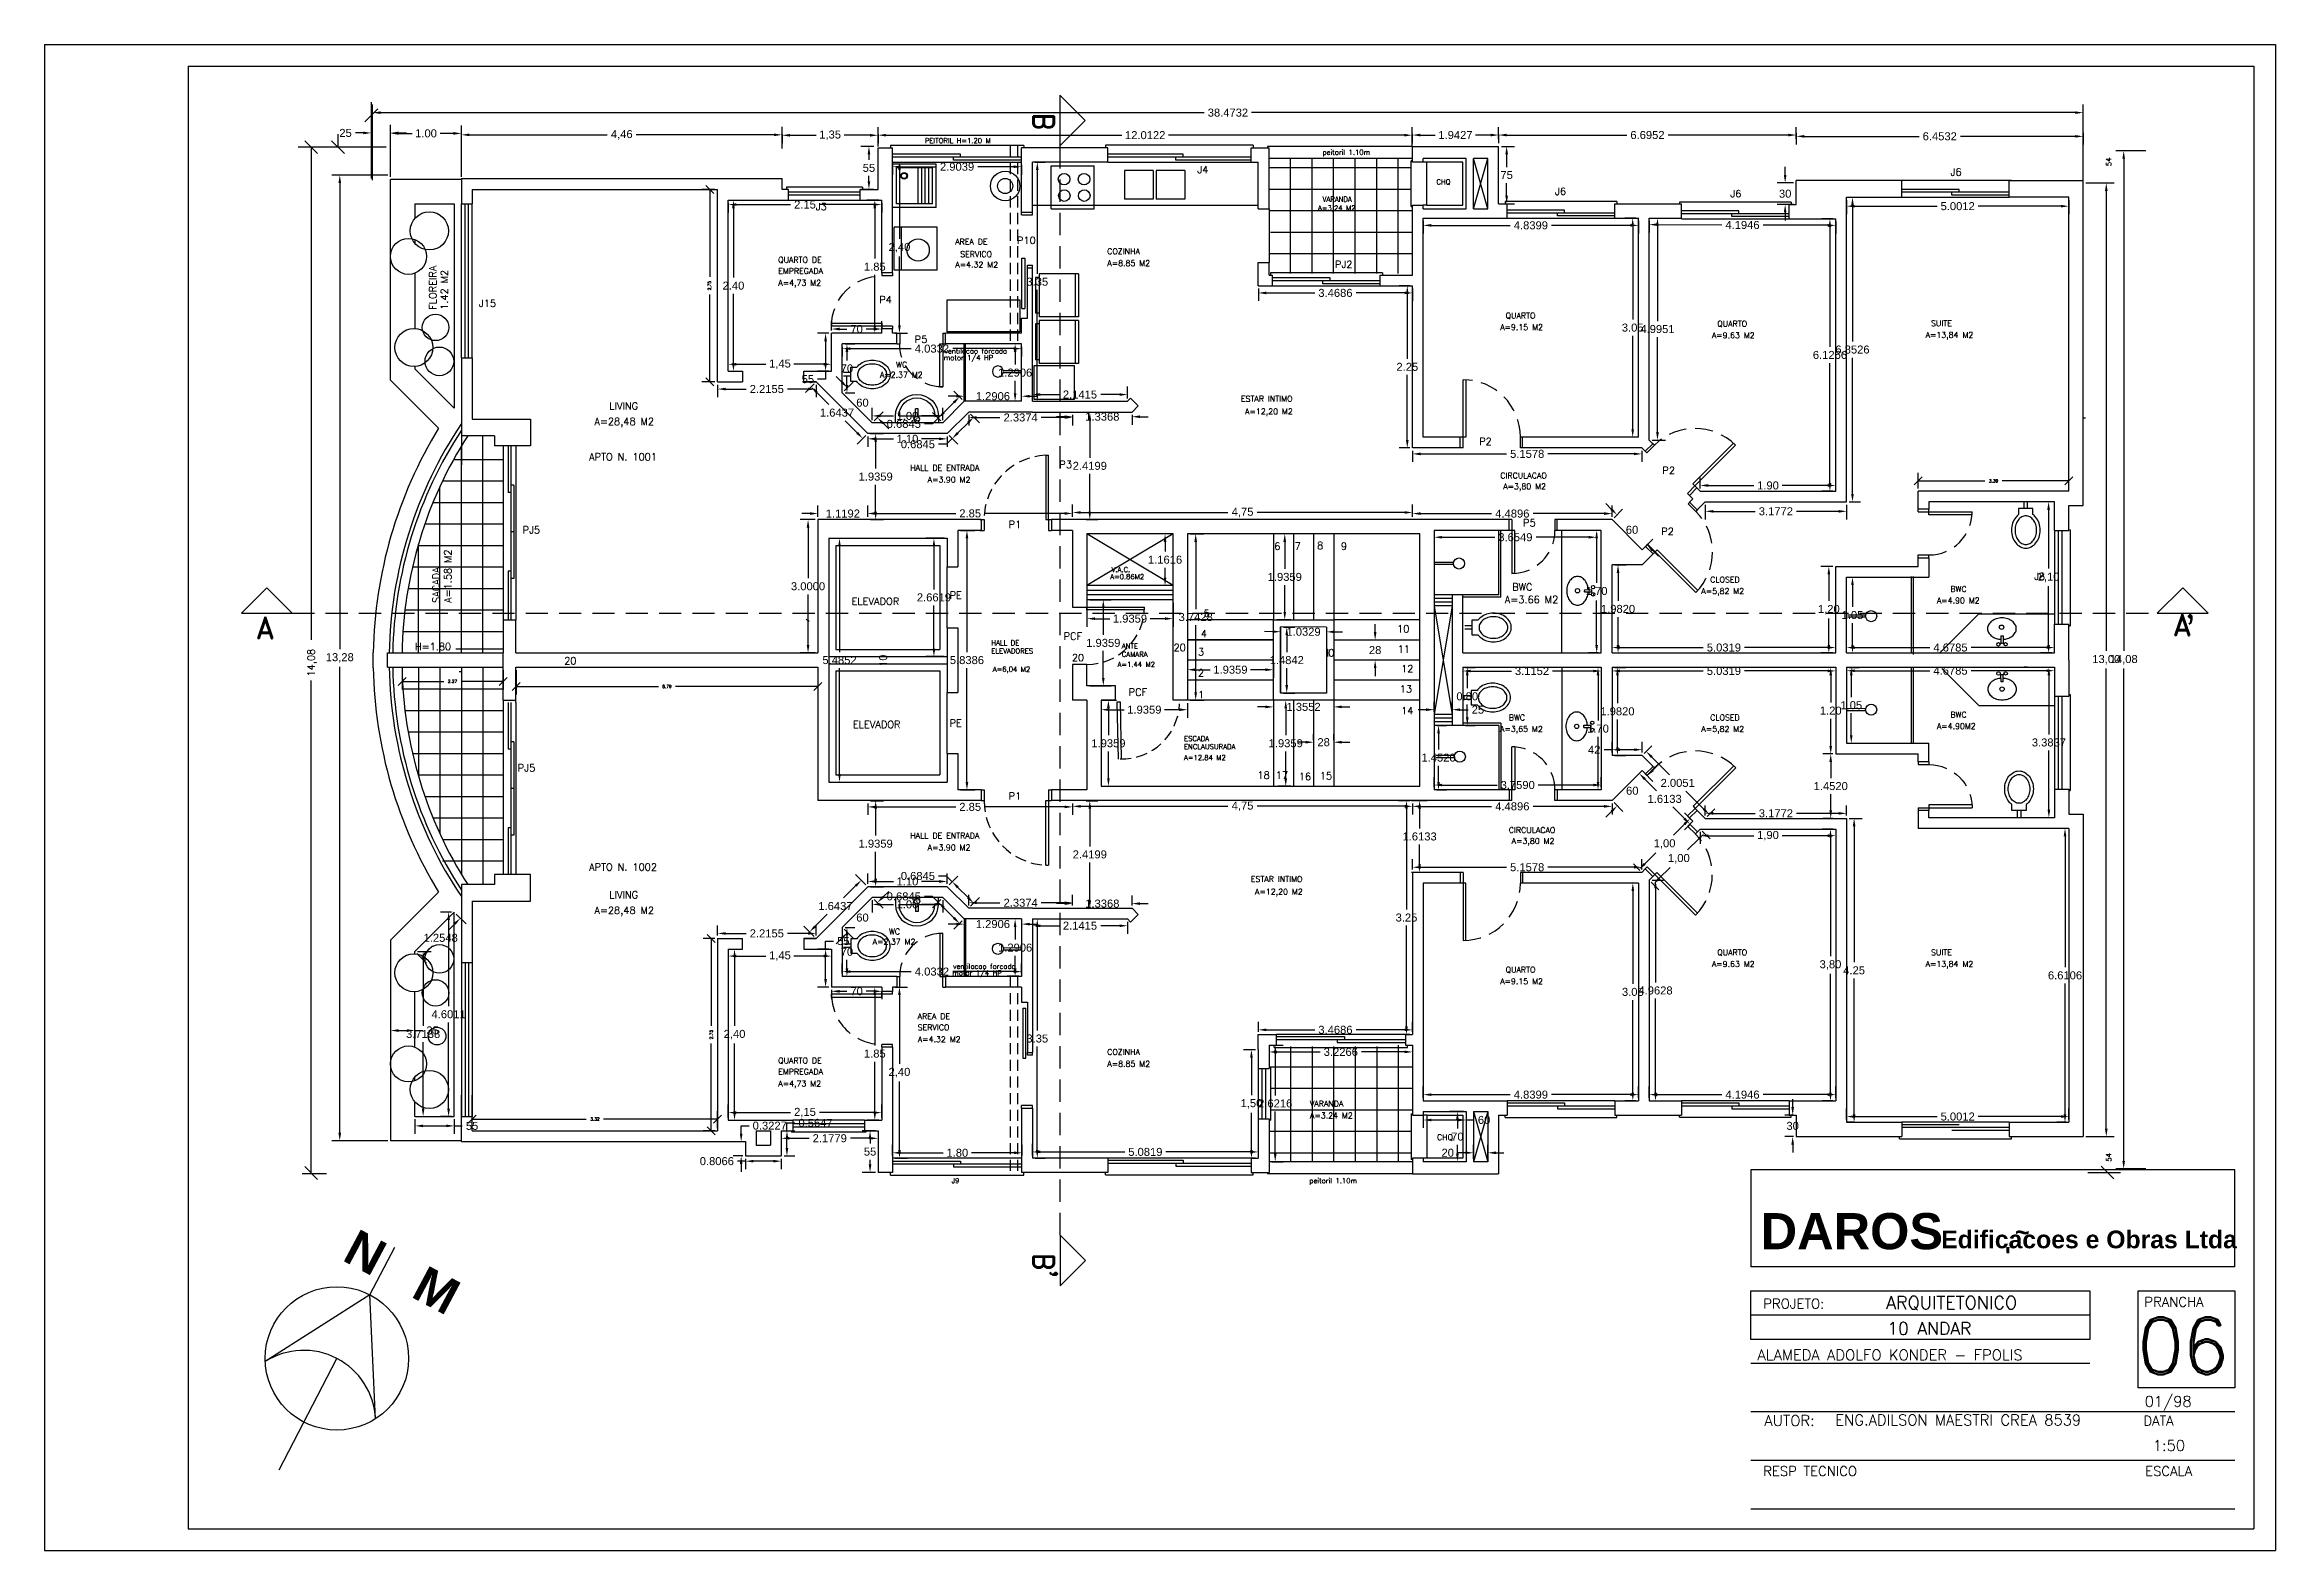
# Model space of a CAD drawing. Header units: millimetres. Extents: x 2200 to 2403, y 2380 to 2511.
# Drawn here: x 2200.8 to 2251, y 2382.1 to 2416 of the extents above; entities that cross this region are included whole.
import ezdxf

# ---------------------------------------------------------------- set-up
doc = ezdxf.new("R2010")
doc.units = ezdxf.units.MM
doc.linetypes.add('DASHED', pattern=[0.75, 0.5, -0.25])
doc.linetypes.add('HIDDEN', pattern=[0.375, 0.25, -0.125])
doc.styles.add('ROMAND', font='romand', dxfattribs={"height": 0.1})
doc.styles.add('ROMANS', font='ROMANS.shx', dxfattribs={"height": 0.07})
doc.styles.add('SANSSERIFBOLD', font='sasb____.pfb', dxfattribs={"height": 0.4})
doc.styles.get("Standard").update_dxf_attribs({"font": 'arial.ttf'})
doc.dimstyles.get("Standard").update_dxf_attribs({"dimtxt": 0.18, "dimasz": 0.18, "dimexe": 0.18, "dimexo": 0.0625, "dimgap": 0.09, "dimtad": 0, "dimtih": 1, "dimtoh": 1, "dimdec": 4, "dimzin": 0, "dimdsep": 46, "dimtxsty": 'Standard', "dimcen": 0.09, "dimadec": 0, "dimazin": 0, "dimtfac": 1, "dimtdec": 4, "dimtofl": 0, "dimtmove": 0, "dimatfit": 3, "dimfxl": 1, "dimtolj": 1, "dimtzin": 0, "dimarcsym": 0})

msp = doc.modelspace()

# ---------------------------------------------------------------- texts
at = {"color": 1}
for s, height, rotation, style, p in [('B', 0.47131, 270, 'ROMAND', (2223.02557, 2414.47798)), ('54', 0.11293, 90, 'ROMANS', (2247.27645, 2413.27573)), ('FLOREIRA', 0.161329, 90, 'ROMAND', (2209.60445, 2410.04262)), ('1.42 M2', 0.161329, 90, 'ROMAND', (2209.86565, 2410.04262)), ('A=1.58 M2', 0.161329, 90, 'ROMAND', (2209.94314, 2403.44841)), ('SACADA', 0.161329, 90, 'ROMAND', (2209.68194, 2403.44841)), ('14,08', 0.161329, 90, 'ROMAND', (2206.86767, 2401.79306)), ('10', 0.161329, 90, 'ROMAND', (2219.73316, 2402.01223)), ('54', 0.11293, 90, 'ROMANS', (2247.27645, 2390.87563)), ('B', 0.47131, 270, 'ROMAND', (2223.03036, 2388.82794)), ("'", 0.47131, 270, 'ROMAND', (2223.09316, 2388.46394))]:
    msp.add_text(s, height=height, rotation=rotation, dxfattribs=dict(at, style=style)).set_placement(p)
for s, height, style, p in [('PEITORIL H=1.20 M', 0.1129303, 'ROMAND', (2220.59112, 2413.79274)), ('peitoril 1.10m', 0.1129303, 'ROMAND', (2229.53574, 2413.53226)), ('J4', 0.161329, 'ROMAND', (2226.72093, 2413.11703)), ('CHQ', 0.11293, 'ROMAND', (2232.09779, 2412.86446)), ('J6', 0.161329, 'ROMAND', (2243.66038, 2413.0607)), ('J3', 0.161329, 'ROMAND', (2218.13702, 2412.28214)), ('A=3,24 M2', 0.11293, 'ROMAND', (2229.43511, 2412.27622)), ('VARANDA', 0.11293, 'ROMAND', (2229.53574, 2412.47584)), ('J6', 0.161329, 'ROMAND', (2234.76465, 2412.62613)), ('J6', 0.161329, 'ROMAND', (2238.70758, 2412.57671)), ('AREA DE', 0.129063, 'ROMAND', (2221.27342, 2411.5114)), ('SERVICO', 0.129063, 'ROMAND', (2221.38648, 2411.23062)), ('P10', 0.161329, 'ROMAND', (2222.66387, 2411.52734)), ('COZINHA', 0.129063, 'ROMAND', (2224.69263, 2411.29436)), ('QUARTO DE', 0.129063, 'ROMAND', (2217.29275, 2411.10257)), ('EMPREGADA', 0.129063, 'ROMAND', (2217.29275, 2410.85177)), ('A=4.32 M2', 0.129063, 'ROMAND', (2221.27623, 2410.99406)), ('A=8.85 M2', 0.129063, 'ROMAND', (2224.69544, 2411.02782)), ('PJ2', 0.161329, 'ROMAND', (2229.81531, 2410.98446)), ('A=4,73 M2', 0.129063, 'ROMAND', (2217.29556, 2410.58523)), ('P4', 0.161329, 'ROMAND', (2219.56542, 2410.19246)), ('J15', 0.161329, 'ROMAND', (2210.56194, 2410.10835)), ('QUARTO', 0.129063, 'ROMAND', (2233.65433, 2409.84849)), ('P5', 0.161329, 'ROMAND', (2220.36266, 2409.29861)), ('A=9.15 M2', 0.129063, 'ROMAND', (2233.5308, 2409.58778)), ('A=9.63 M2', 0.129063, 'ROMAND', (2238.29155, 2409.40408)), ('QUARTO', 0.129063, 'ROMAND', (2238.41507, 2409.66479)), ('A=13,84 M2', 0.129063, 'ROMAND', (2243.09811, 2409.41361)), ('SUITE', 0.129063, 'ROMAND', (2243.22164, 2409.67432)), ('WC', 0.129063, 'ROMAND', (2219.94534, 2408.74521)), ('motor 1/4 HP', 0.1129303, 'ROMANS', (2221.01728, 2408.90796)), ('ventilacao forcada', 0.1129303, 'ROMANS', (2221.0326, 2409.05765)), ('A=2.37 M2', 0.129063, 'ROMAND', (2219.57908, 2408.51555)), ('LIVING', 0.161329, 'ROMAND', (2213.49279, 2407.79995)), ('ESTAR INTIMO', 0.1290631, 'ROMAND', (2227.69938, 2407.97646)), ('A=12,20 M2', 0.129063, 'ROMAND', (2227.79446, 2407.69147)), ('A=28,48 M2', 0.161329, 'ROMAND', (2213.15905, 2407.45006)), ('APTO N. 1001', 0.1613289, 'ROMAND', (2213.03944, 2406.65444)), ('P2', 0.161329, 'ROMAND', (2233.05823, 2407.00073)), ('HALL DE ENTRADA', 0.1290631, 'ROMAND', (2220.26377, 2406.42358)), ('P3', 0.161329, 'ROMAND', (2223.61672, 2406.4823)), ('CIRCULACAO', 0.129063, 'ROMAND', (2233.5347, 2406.24953)), ('P2', 0.161329, 'ROMAND', (2237.17868, 2406.35057)), ('A=3.90 M2', 0.129063, 'ROMAND', (2220.65411, 2406.15704)), ('A=3,80 M2', 0.129063, 'ROMAND', (2233.59877, 2406.00512)), ('P5', 0.161329, 'ROMAND', (2234.04617, 2405.17066)), ('PJ5', 0.161329, 'ROMAND', (2211.54531, 2405.01032)), ('P1', 0.161329, 'ROMAND', (2222.47789, 2405.13295)), ('8', 0.16133, 'ROMAND', (2229.4136, 2404.65945)), ('P2', 0.161329, 'ROMAND', (2237.15458, 2404.97802)), ('6', 0.16133, 'ROMAND', (2228.45221, 2404.6437)), ('7', 0.16133, 'ROMAND', (2228.90927, 2404.6437)), ('9', 0.16133, 'ROMAND', (2229.94946, 2404.6437)), ('A=0.86M2', 0.11293, 'ROMAND', (2224.75961, 2403.98224)), ('V.A.C.', 0.11293, 'ROMAND', (2224.79078, 2404.142)), ('BWC', 0.161329, 'ROMAND', (2233.80184, 2403.7279)), ('CLOSED', 0.129063, 'ROMAND', (2238.25551, 2403.90847)), ('BWC', 0.129063, 'ROMAND', (2243.65758, 2403.69594)), ('J8', 0.161329, 'ROMAND', (2245.54005, 2403.96666)), ('ELEVADOR', 0.161329, 'ROMAND', (2218.9434, 2403.40459)), ('PE', 0.161329, 'ROMAND', (2221.14806, 2403.54138)), ('A=3.66 M2', 0.161329, 'ROMAND', (2233.63454, 2403.44367)), ('A=5,82 M2', 0.129063, 'ROMAND', (2238.05641, 2403.65022)), ('A=4.90 M2', 0.129063, 'ROMAND', (2243.35214, 2403.43768)), ('A', 0.48399, 'ROMAND', (2205.54633, 2402.65158)), ('4', 0.16133, 'ROMAND', (2226.79735, 2402.67496)), ('5', 0.16133, 'ROMAND', (2226.86039, 2403.13171)), ('10', 0.161329, 'ROMAND', (2231.21031, 2402.78521)), ('A', 0.48399, 'ROMAND', (2248.66336, 2402.71502)), (',', 0.48399, 'ROMAND', (2248.9363, 2403.11416)), ('H=1.80', 0.161329, 'ROMAND', (2209.1212, 2402.38601)), ('HALL DE', 0.11293, 'ROMAND', (2222.0866, 2402.49408)), ('ELEVADORES', 0.11293, 'ROMAND', (2222.0866, 2402.31124)), ('PCF', 0.161329, 'ROMAND', (2223.71309, 2402.61949)), ('ANTE', 0.11293, 'ROMAND', (2225.02033, 2402.41956)), ('CAMARA', 0.11293, 'ROMAND', (2225.02033, 2402.23672)), ('20', 0.161329, 'ROMAND', (2226.1853, 2402.36372)), ('3', 0.16133, 'ROMAND', (2226.73431, 2402.26546)), ('1', 0.16133, 'ROMAND', (2229.58051, 2402.24459)), ('0', 0.16133, 'ROMAND', (2229.66545, 2402.24439)), ('11', 0.161329, 'ROMAND', (2231.22607, 2402.32846)), ('20', 0.161329, 'ROMAND', (2212.48009, 2402.06435)), ('A=6,04 M2', 0.11293, 'ROMAND', (2222.11907, 2401.89968)), ('20', 0.161329, 'ROMAND', (2223.89636, 2402.13622)), ('A=1.44 M2', 0.11293, 'ROMAND', (2224.92545, 2402.00779)), ('2', 0.16133, 'ROMAND', (2226.73431, 2401.79296)), ('12', 0.161329, 'ROMAND', (2231.30487, 2401.88746)), ('PCF', 0.161329, 'ROMAND', (2225.17561, 2401.36032)), ('1', 0.16133, 'ROMAND', (2226.73431, 2401.30471)), ('13', 0.161329, 'ROMAND', (2231.27335, 2401.43071)), ('ELEVADOR', 0.161329, 'ROMAND', (2218.97322, 2400.63311)), ('PE', 0.161329, 'ROMAND', (2221.14806, 2400.66328)), ('14', 0.161329, 'ROMAND', (2231.30487, 2400.94247)), ('BWC', 0.129063, 'ROMAND', (2233.72552, 2400.80544)), ('CLOSED', 0.129063, 'ROMAND', (2238.25551, 2400.80544)), ('BWC', 0.129063, 'ROMAND', (2243.65758, 2400.8692)), ('ESCADA', 0.11293, 'ROMAND', (2226.42023, 2400.34047)), ('A=3,65 M2', 0.129063, 'ROMAND', (2233.52641, 2400.54718)), ('A=5,82 M2', 0.129063, 'ROMAND', (2238.05641, 2400.54718)), ('A=4.90M2', 0.129063, 'ROMAND', (2243.35214, 2400.61095)), ('PJ5', 0.161329, 'ROMAND', (2211.435, 2399.65653)), ('A=12.84 M2', 0.11293, 'ROMAND', (2226.4208, 2399.91242)), ('ENCLAUSURADA', 0.1129303, 'ROMAND', (2226.42023, 2400.15763)), ('18', 0.161329, 'ROMAND', (2228.07396, 2399.49347)), ('17', 0.161329, 'ROMAND', (2228.48373, 2399.49347)), ('16', 0.161329, 'ROMAND', (2229.00383, 2399.46197)), ('15', 0.161329, 'ROMAND', (2229.47665, 2399.47772)), ('P1', 0.161329, 'ROMAND', (2222.47789, 2399.02377)), ('CIRCULACAO', 0.129063, 'ROMAND', (2233.72552, 2398.27232)), ('HALL DE ENTRADA', 0.1290631, 'ROMAND', (2220.26377, 2398.14805)), ('A=3.90 M2', 0.129063, 'ROMAND', (2220.65411, 2397.88151)), ('A=3,80 M2', 0.129063, 'ROMAND', (2233.78959, 2398.0279)), ('APTO N. 1002', 0.1613289, 'ROMAND', (2213.03944, 2397.42422)), ('ESTAR INTIMO', 0.1290631, 'ROMAND', (2227.922, 2397.17067)), ('LIVING', 0.161329, 'ROMAND', (2213.49279, 2396.80135)), ('A=12,20 M2', 0.129063, 'ROMAND', (2228.01709, 2396.88569)), ('A=28,48 M2', 0.161329, 'ROMAND', (2213.15905, 2396.45146)), ('A=2.37 M2', 0.129063, 'ROMAND', (2219.41772, 2395.76078)), ('WC', 0.129063, 'ROMAND', (2219.78398, 2395.99044)), ('ventilacao forcada', 0.1129303, 'ROMANS', (2221.22548, 2395.21701)), ('A=9.63 M2', 0.129063, 'ROMAND', (2238.29155, 2395.25939)), ('QUARTO', 0.129063, 'ROMAND', (2238.41507, 2395.5201)), ('A=13,84 M2', 0.129063, 'ROMAND', (2243.09811, 2395.25939)), ('SUITE', 0.129063, 'ROMAND', (2243.22164, 2395.5201)), ('motor 1/4 HP', 0.1129303, 'ROMANS', (2221.21016, 2395.06731)), ('A=9.15 M2', 0.129063, 'ROMAND', (2233.5308, 2394.87102)), ('QUARTO', 0.129063, 'ROMAND', (2233.65433, 2395.13173)), ('AREA DE', 0.129063, 'ROMAND', (2220.42986, 2394.08362)), ('SERVICO', 0.129063, 'ROMAND', (2220.42986, 2393.83283)), ('A=4.32 M2', 0.129063, 'ROMAND', (2220.43267, 2393.56628)), ('COZINHA', 0.129063, 'ROMAND', (2224.69263, 2393.27959)), ('QUARTO DE', 0.129063, 'ROMAND', (2217.29275, 2393.0878)), ('EMPREGADA', 0.129063, 'ROMAND', (2217.29275, 2392.837)), ('A=8.85 M2', 0.129063, 'ROMAND', (2224.69544, 2393.01305)), ('A=4,73 M2', 0.129063, 'ROMAND', (2217.29556, 2392.57046)), ('VARANDA', 0.129063, 'ROMAND', (2229.25066, 2392.1178)), ('A=3.24 M2', 0.129063, 'ROMAND', (2229.25347, 2391.85126)), ('CHQ', 0.129063, 'ROMAND', (2232.11096, 2391.36171)), ('J9', 0.11293, 'ROMANS', (2221.194, 2390.39224)), ('peitoril 1.10m', 0.1129303, 'ROMANS', (2229.24085, 2390.39224)), ('DAROS ', 0.813098, 'SANSSERIFBOLD', (2239.39057, 2388.90673)), ('Edificacoes e Obras Ltda', 0.3984179, 'SANSSERIFBOLD', (2243.45089, 2388.92843)), ('~', 0.40332, 'SANSSERIFBOLD', (2245.11234, 2389.09067)), ("'", 0.40332, 'SANSSERIFBOLD', (2244.88274, 2388.55721)), ('PROJETO:', 0.217794, 'ROMAND', (2239.44846, 2387.57276)), ('ARQUITETONICO', 0.2903921, 'ROMAND', (2242.20959, 2387.56031)), ('PRANCHA', 0.217794, 'ROMAND', (2248.01894, 2387.61393)), ('10 ANDAR', 0.282784, 'ROMAND', (2242.23765, 2386.98516)), ('0', 1.29063, 'ROMAND', (2247.83228, 2386.08819)), ('6', 1.29063, 'ROMAND', (2248.84549, 2386.08819)), ('ALAMEDA ADOLFO KONDER - FPOLIS', 0.2419934, 'ROMAND', (2239.31879, 2386.40808)), ('01/98', 0.241993, 'ROMAND', (2248.02633, 2385.36283)), ('AUTOR:', 0.241993, 'ROMAND', (2239.47568, 2384.93167)), ('ENG.ADILSON MAESTRI CREA 8539      ', 0.2419934, 'ROMAND', (2241.07075, 2384.94474)), ('DATA', 0.217794, 'ROMAND', (2247.99834, 2384.93746)), ('1:50', 0.241993, 'ROMAND', (2248.20937, 2384.36985)), ('RESP TECNICO', 0.2177941, 'ROMAND', (2239.44846, 2383.80511)), ('ESCALA', 0.217794, 'ROMAND', (2248.03954, 2383.80511))]:
    msp.add_text(s, height=height, dxfattribs=dict(at, style=style)).set_placement(p)
at = {"color": 3, "style": 'SANSSERIFBOLD'}
msp.add_text('N   M', height=0.806645, rotation=332, dxfattribs=at).set_placement((2207.45919, 2388.67035))

# ---------------------------------------------------------------- blocks, each defined once
blk = doc.blocks.new('*D505')
at = {"color": 0, "lineweight": -2, "transparency": 16777216}
for p, q in [((2240.191, 2414.028), (2240.191, 2413.766)), ((2240.371, 2413.946), (2242.955, 2413.946)), ((2246.464, 2413.946), (2243.881, 2413.946)), ((2246.644, 2414.028), (2246.644, 2413.766))]:
    blk.add_line(p, q, dxfattribs=at)
at = {"color": 0, "transparency": 16777216}
for points in [[(2240.371, 2413.976), (2240.371, 2413.916), (2240.191, 2413.946)], [(2246.464, 2413.976), (2246.464, 2413.916), (2246.644, 2413.946)]]:
    blk.add_solid(points, dxfattribs=at)
at = {"layer": 'DEFPOINTS', "color": 0, "transparency": 16777216}
for p in [(2240.191, 2414.09), (2246.644, 2414.09), (2246.644, 2413.946)]:
    blk.add_point(p, dxfattribs=at)
at = {"color": 0, "transparency": 16777216, "insert": (2243.418, 2413.946), "char_height": 0.18, "attachment_point": 5}
blk.add_mtext('\\A1;6.4532', dxfattribs=at)
blk = doc.blocks.new('*D506')
at = {"color": 0, "lineweight": -2, "transparency": 16777216}
for p, q in [((2233.496, 2413.893), (2233.496, 2414.155)), ((2233.676, 2413.975), (2236.38, 2413.975)), ((2240.011, 2413.975), (2237.307, 2413.975)), ((2240.191, 2413.893), (2240.191, 2414.155))]:
    blk.add_line(p, q, dxfattribs=at)
at = {"color": 0, "transparency": 16777216}
for points in [[(2233.676, 2414.005), (2233.676, 2413.945), (2233.496, 2413.975)], [(2240.011, 2414.005), (2240.011, 2413.945), (2240.191, 2413.975)]]:
    blk.add_solid(points, dxfattribs=at)
at = {"layer": 'DEFPOINTS', "color": 0, "transparency": 16777216}
for p in [(2240.191, 2413.975), (2233.496, 2413.83), (2240.191, 2413.83)]:
    blk.add_point(p, dxfattribs=at)
at = {"color": 0, "transparency": 16777216, "insert": (2236.844, 2413.975), "char_height": 0.18, "attachment_point": 5}
blk.add_mtext('\\A1;6.6952', dxfattribs=at)
blk = doc.blocks.new('*D507')
at = {"color": 0, "lineweight": -2, "transparency": 16777216}
for p, q in [((2231.553, 2413.999), (2231.553, 2413.795)), ((2231.733, 2413.975), (2232.07, 2413.975)), ((2233.316, 2413.975), (2232.98, 2413.975)), ((2233.496, 2413.999), (2233.496, 2413.795))]:
    blk.add_line(p, q, dxfattribs=at)
at = {"color": 0, "transparency": 16777216}
for points in [[(2231.733, 2414.005), (2231.733, 2413.945), (2231.553, 2413.975)], [(2233.316, 2414.005), (2233.316, 2413.945), (2233.496, 2413.975)]]:
    blk.add_solid(points, dxfattribs=at)
at = {"layer": 'DEFPOINTS', "color": 0, "transparency": 16777216}
for p in [(2231.553, 2414.061), (2233.496, 2414.061), (2233.496, 2413.975)]:
    blk.add_point(p, dxfattribs=at)
at = {"color": 0, "transparency": 16777216, "insert": (2232.525, 2413.975), "char_height": 0.18, "attachment_point": 5}
blk.add_mtext('\\A1;1.9427', dxfattribs=at)
blk = doc.blocks.new('*D508')
at = {"color": 0, "lineweight": -2, "transparency": 16777216}
for p, q in [((2217.381, 2413.996), (2217.381, 2413.79)), ((2217.561, 2413.97), (2218.145, 2413.97)), ((2219.361, 2413.97), (2218.777, 2413.97)), ((2219.541, 2413.996), (2219.541, 2413.79))]:
    blk.add_line(p, q, dxfattribs=at)
at = {"color": 0, "transparency": 16777216}
for points in [[(2217.561, 2414), (2217.561, 2413.94), (2217.381, 2413.97)], [(2219.361, 2414), (2219.361, 2413.94), (2219.541, 2413.97)]]:
    blk.add_solid(points, dxfattribs=at)
at = {"layer": 'DEFPOINTS', "color": 0, "transparency": 16777216}
for p in [(2217.381, 2414.058), (2219.541, 2414.058), (2219.541, 2413.97)]:
    blk.add_point(p, dxfattribs=at)
at = {"color": 0, "transparency": 16777216, "insert": (2218.461, 2413.97), "char_height": 0.18, "attachment_point": 5}
blk.add_mtext('\\A1;1,35', dxfattribs=at)
blk = doc.blocks.new('*D509')
at = {"color": 0, "lineweight": -2, "transparency": 16777216}
for p, q in [((2219.541, 2413.715), (2219.541, 2414.152)), ((2219.721, 2413.972), (2225.023, 2413.972)), ((2231.373, 2413.972), (2226.071, 2413.972)), ((2231.553, 2413.715), (2231.553, 2414.152))]:
    blk.add_line(p, q, dxfattribs=at)
at = {"color": 0, "transparency": 16777216}
for points in [[(2219.721, 2414.002), (2219.721, 2413.942), (2219.541, 2413.972)], [(2231.373, 2414.002), (2231.373, 2413.942), (2231.553, 2413.972)]]:
    blk.add_solid(points, dxfattribs=at)
at = {"layer": 'DEFPOINTS', "color": 0, "transparency": 16777216}
for p in [(2219.541, 2413.972), (2219.541, 2413.652), (2231.553, 2413.652)]:
    blk.add_point(p, dxfattribs=at)
at = {"color": 0, "transparency": 16777216, "insert": (2225.547, 2413.972), "char_height": 0.18, "attachment_point": 5}
blk.add_mtext('\\A1;12.0122', dxfattribs=at)
blk = doc.blocks.new('*D510')
at = {"color": 0, "lineweight": -2, "transparency": 16777216}
for p, q in [((2217.363, 2391.507), (2217.363, 2391.223)), ((2217.543, 2391.403), (2217.987, 2391.403)), ((2219.361, 2391.403), (2218.917, 2391.403)), ((2219.541, 2391.507), (2219.541, 2391.223))]:
    blk.add_line(p, q, dxfattribs=at)
at = {"color": 0, "transparency": 16777216}
for points in [[(2217.543, 2391.433), (2217.543, 2391.373), (2217.363, 2391.403)], [(2219.361, 2391.433), (2219.361, 2391.373), (2219.541, 2391.403)]]:
    blk.add_solid(points, dxfattribs=at)
at = {"layer": 'DEFPOINTS', "color": 0, "transparency": 16777216}
for p in [(2217.363, 2391.569), (2217.363, 2391.403), (2219.541, 2391.569)]:
    blk.add_point(p, dxfattribs=at)
at = {"color": 0, "transparency": 16777216, "insert": (2218.452, 2391.403), "char_height": 0.18, "attachment_point": 5}
blk.add_mtext('\\A1;2.1779', dxfattribs=at)
blk = doc.blocks.new('*D511')
at = {"color": 0, "lineweight": -2, "transparency": 16777216}
for p, q in [((2219.479, 2391.569), (2219.179, 2391.569)), ((2219.359, 2391.389), (2219.359, 2391.283)), ((2219.359, 2390.814), (2219.359, 2390.92)), ((2219.479, 2390.634), (2219.179, 2390.634))]:
    blk.add_line(p, q, dxfattribs=at)
at = {"color": 0, "transparency": 16777216}
for points in [[(2219.329, 2391.389), (2219.389, 2391.389), (2219.359, 2391.569)], [(2219.329, 2390.814), (2219.389, 2390.814), (2219.359, 2390.634)]]:
    blk.add_solid(points, dxfattribs=at)
at = {"layer": 'DEFPOINTS', "color": 0, "transparency": 16777216}
for p in [(2219.359, 2391.569), (2219.541, 2391.569), (2219.541, 2390.634)]:
    blk.add_point(p, dxfattribs=at)
at = {"color": 0, "transparency": 16777216, "insert": (2219.359, 2391.102), "char_height": 0.18, "attachment_point": 5}
blk.add_mtext('\\A1;55', dxfattribs=at)
blk = doc.blocks.new('*D512')
at = {"color": 0, "lineweight": -2, "transparency": 16777216}
for p, q in [((2216.494, 2391.327), (2216.28, 2391.327)), ((2216.46, 2391.507), (2216.46, 2391.687)), ((2216.46, 2391.687), (2216.64, 2391.687)), ((2216.494, 2391.005), (2216.28, 2391.005)), ((2216.46, 2390.825), (2216.46, 2390.645))]:
    blk.add_line(p, q, dxfattribs=at)
at = {"color": 0, "transparency": 16777216}
for points in [[(2216.43, 2391.507), (2216.49, 2391.507), (2216.46, 2391.327)], [(2216.43, 2390.825), (2216.49, 2390.825), (2216.46, 2391.005)]]:
    blk.add_solid(points, dxfattribs=at)
at = {"layer": 'DEFPOINTS', "color": 0, "transparency": 16777216}
for p in [(2216.46, 2391.327), (2216.557, 2391.327), (2216.557, 2391.005)]:
    blk.add_point(p, dxfattribs=at)
at = {"color": 0, "transparency": 16777216, "insert": (2217.103, 2391.687), "char_height": 0.18, "attachment_point": 5}
blk.add_mtext('\\A1;0.3227', dxfattribs=at)
blk = doc.blocks.new('*D513')
at = {"color": 0, "lineweight": -2, "transparency": 16777216}
for p, q in [((2216.557, 2390.888), (2216.377, 2390.888)), ((2216.557, 2390.942), (2216.557, 2390.708)), ((2217.183, 2390.888), (2216.737, 2390.888)), ((2217.363, 2390.942), (2217.363, 2390.708))]:
    blk.add_line(p, q, dxfattribs=at)
at = {"color": 0, "transparency": 16777216}
for points in [[(2216.737, 2390.918), (2216.737, 2390.858), (2216.557, 2390.888)], [(2217.183, 2390.918), (2217.183, 2390.858), (2217.363, 2390.888)]]:
    blk.add_solid(points, dxfattribs=at)
at = {"layer": 'DEFPOINTS', "color": 0, "transparency": 16777216}
for p in [(2216.557, 2391.005), (2216.557, 2390.888), (2217.363, 2391.005)]:
    blk.add_point(p, dxfattribs=at)
at = {"color": 0, "transparency": 16777216, "insert": (2215.913, 2390.888), "char_height": 0.18, "attachment_point": 5}
blk.add_mtext('\\A1;0.8066', dxfattribs=at)
blk = doc.blocks.new('*D514')
at = {"color": 0, "lineweight": -2, "transparency": 16777216}
for p, q in [((2217.426, 2391.569), (2217.67, 2391.569)), ((2217.49, 2391.569), (2217.49, 2391.749)), ((2217.49, 2391.749), (2217.67, 2391.749)), ((2217.49, 2391.185), (2217.49, 2391.389)), ((2217.426, 2391.005), (2217.67, 2391.005))]:
    blk.add_line(p, q, dxfattribs=at)
at = {"color": 0, "transparency": 16777216}
for points in [[(2217.46, 2391.389), (2217.52, 2391.389), (2217.49, 2391.569)], [(2217.46, 2391.185), (2217.52, 2391.185), (2217.49, 2391.005)]]:
    blk.add_solid(points, dxfattribs=at)
at = {"layer": 'DEFPOINTS', "color": 0, "transparency": 16777216}
for p in [(2217.363, 2391.569), (2217.49, 2391.569), (2217.363, 2391.005)]:
    blk.add_point(p, dxfattribs=at)
at = {"color": 0, "transparency": 16777216, "insert": (2218.133, 2391.749), "char_height": 0.18, "attachment_point": 5}
blk.add_mtext('\\A1;0.5647', dxfattribs=at)
blk = doc.blocks.new('*D515')
at = {"color": 0, "lineweight": -2, "transparency": 16777216}
for p, q in [((2210.169, 2413.669), (2210.169, 2414.16)), ((2210.349, 2413.98), (2213.448, 2413.98)), ((2217.201, 2413.98), (2214.102, 2413.98)), ((2217.381, 2413.669), (2217.381, 2414.16))]:
    blk.add_line(p, q, dxfattribs=at)
at = {"color": 0, "transparency": 16777216}
for points in [[(2210.349, 2414.01), (2210.349, 2413.95), (2210.169, 2413.98)], [(2217.201, 2414.01), (2217.201, 2413.95), (2217.381, 2413.98)]]:
    blk.add_solid(points, dxfattribs=at)
at = {"layer": 'DEFPOINTS', "color": 0, "transparency": 16777216}
for p in [(2217.381, 2413.98), (2210.169, 2413.607), (2217.381, 2413.607)]:
    blk.add_point(p, dxfattribs=at)
at = {"color": 0, "transparency": 16777216, "insert": (2213.775, 2413.98), "char_height": 0.18, "attachment_point": 5}
blk.add_mtext('\\A1;4,46', dxfattribs=at)
blk = doc.blocks.new('*D533')
at = {"color": 0, "lineweight": -2, "transparency": 16777216}
for p, q in [((2241.321, 2412.512), (2241.321, 2412.194)), ((2241.501, 2412.374), (2243.358, 2412.374)), ((2246.142, 2412.374), (2244.284, 2412.374)), ((2246.322, 2412.512), (2246.322, 2412.194))]:
    blk.add_line(p, q, dxfattribs=at)
at = {"color": 0, "transparency": 16777216}
for points in [[(2241.501, 2412.404), (2241.501, 2412.344), (2241.321, 2412.374)], [(2246.142, 2412.404), (2246.142, 2412.344), (2246.322, 2412.374)]]:
    blk.add_solid(points, dxfattribs=at)
at = {"layer": 'DEFPOINTS', "color": 0, "transparency": 16777216}
for p in [(2241.321, 2412.574), (2241.321, 2412.374), (2246.322, 2412.574)]:
    blk.add_point(p, dxfattribs=at)
at = {"color": 0, "transparency": 16777216, "insert": (2243.821, 2412.374), "char_height": 0.18, "attachment_point": 5}
blk.add_mtext('\\A1;5.0012', dxfattribs=at)
blk = doc.blocks.new('*D534')
at = {"color": 0, "lineweight": -2, "transparency": 16777216}
for p, q in [((2245.937, 2405.722), (2245.686, 2405.722)), ((2245.866, 2405.542), (2245.866, 2404.22)), ((2245.866, 2402.502), (2245.866, 2403.824)), ((2245.937, 2402.322), (2245.686, 2402.322))]:
    blk.add_line(p, q, dxfattribs=at)
at = {"color": 0, "transparency": 16777216}
for points in [[(2245.836, 2405.542), (2245.896, 2405.542), (2245.866, 2405.722)], [(2245.836, 2402.502), (2245.896, 2402.502), (2245.866, 2402.322)]]:
    blk.add_solid(points, dxfattribs=at)
at = {"layer": 'DEFPOINTS', "color": 0, "transparency": 16777216}
for p in [(2245.866, 2405.722), (2245.999, 2405.722), (2245.999, 2402.322)]:
    blk.add_point(p, dxfattribs=at)
at = {"color": 0, "transparency": 16777216, "insert": (2245.866, 2404.022), "char_height": 0.18, "attachment_point": 5}
blk.add_mtext('\\A1;2,10', dxfattribs=at)
blk = doc.blocks.new('*D535')
at = {"color": 0, "lineweight": -2, "transparency": 16777216}
for p, q in [((2241.321, 2402.385), (2241.321, 2402.624)), ((2241.501, 2402.444), (2243.192, 2402.444)), ((2245.819, 2402.444), (2244.128, 2402.444)), ((2245.999, 2402.385), (2245.999, 2402.624))]:
    blk.add_line(p, q, dxfattribs=at)
at = {"color": 0, "transparency": 16777216}
for points in [[(2241.501, 2402.474), (2241.501, 2402.414), (2241.321, 2402.444)], [(2245.819, 2402.474), (2245.819, 2402.414), (2245.999, 2402.444)]]:
    blk.add_solid(points, dxfattribs=at)
at = {"layer": 'DEFPOINTS', "color": 0, "transparency": 16777216}
for p in [(2241.321, 2402.322), (2245.999, 2402.444), (2245.999, 2402.322)]:
    blk.add_point(p, dxfattribs=at)
at = {"color": 0, "transparency": 16777216, "insert": (2243.66, 2402.444), "char_height": 0.18, "attachment_point": 5}
blk.add_mtext('\\A1;4.6785', dxfattribs=at)
blk = doc.blocks.new('*D536')
at = {"color": 0, "lineweight": -2, "transparency": 16777216}
for p, q in [((2236.047, 2402.385), (2236.047, 2402.624)), ((2236.227, 2402.444), (2238.099, 2402.444)), ((2240.899, 2402.444), (2239.026, 2402.444)), ((2241.079, 2402.385), (2241.079, 2402.624))]:
    blk.add_line(p, q, dxfattribs=at)
at = {"color": 0, "transparency": 16777216}
for points in [[(2236.227, 2402.474), (2236.227, 2402.414), (2236.047, 2402.444)], [(2240.899, 2402.474), (2240.899, 2402.414), (2241.079, 2402.444)]]:
    blk.add_solid(points, dxfattribs=at)
at = {"layer": 'DEFPOINTS', "color": 0, "transparency": 16777216}
for p in [(2236.047, 2402.322), (2241.079, 2402.444), (2241.079, 2402.322)]:
    blk.add_point(p, dxfattribs=at)
at = {"color": 0, "transparency": 16777216, "insert": (2238.563, 2402.444), "char_height": 0.18, "attachment_point": 5}
blk.add_mtext('\\A1;5.0319', dxfattribs=at)
blk = doc.blocks.new('*D537')
at = {"color": 0, "lineweight": -2, "transparency": 16777216}
for p, q in [((2236.579, 2412.107), (2236.332, 2412.107)), ((2236.512, 2411.927), (2236.512, 2409.824)), ((2236.512, 2407.357), (2236.512, 2409.46)), ((2236.579, 2407.177), (2236.332, 2407.177))]:
    blk.add_line(p, q, dxfattribs=at)
at = {"color": 0, "transparency": 16777216}
for points in [[(2236.482, 2411.927), (2236.542, 2411.927), (2236.512, 2412.107)], [(2236.482, 2407.357), (2236.542, 2407.357), (2236.512, 2407.177)]]:
    blk.add_solid(points, dxfattribs=at)
at = {"layer": 'DEFPOINTS', "color": 0, "transparency": 16777216}
for p in [(2236.512, 2412.107), (2236.642, 2412.107), (2236.642, 2407.177)]:
    blk.add_point(p, dxfattribs=at)
at = {"color": 0, "transparency": 16777216, "insert": (2236.512, 2409.642), "char_height": 0.18, "attachment_point": 5}
blk.add_mtext('\\A1;3.05', dxfattribs=at)
blk = doc.blocks.new('*D538')
at = {"color": 0, "lineweight": -2, "transparency": 16777216}
for p, q in [((2241.383, 2404.028), (2241.635, 2404.028)), ((2241.455, 2403.848), (2241.455, 2403.357)), ((2241.455, 2402.502), (2241.455, 2402.993)), ((2241.383, 2402.322), (2241.635, 2402.322))]:
    blk.add_line(p, q, dxfattribs=at)
at = {"color": 0, "transparency": 16777216}
for points in [[(2241.425, 2403.848), (2241.485, 2403.848), (2241.455, 2404.028)], [(2241.425, 2402.502), (2241.485, 2402.502), (2241.455, 2402.322)]]:
    blk.add_solid(points, dxfattribs=at)
at = {"layer": 'DEFPOINTS', "color": 0, "transparency": 16777216}
for p in [(2241.321, 2404.028), (2241.321, 2402.322), (2241.455, 2402.322)]:
    blk.add_point(p, dxfattribs=at)
at = {"color": 0, "transparency": 16777216, "insert": (2241.455, 2403.175), "char_height": 0.18, "attachment_point": 5}
blk.add_mtext('\\A1;1.05', dxfattribs=at)
blk = doc.blocks.new('*D539')
at = {"color": 0, "lineweight": -2, "transparency": 16777216}
for p, q in [((2241.016, 2404.27), (2240.743, 2404.27)), ((2240.923, 2404.09), (2240.923, 2403.494)), ((2240.923, 2402.502), (2240.923, 2403.098)), ((2241.016, 2402.322), (2240.743, 2402.322))]:
    blk.add_line(p, q, dxfattribs=at)
at = {"color": 0, "transparency": 16777216}
for points in [[(2240.893, 2404.09), (2240.953, 2404.09), (2240.923, 2404.27)], [(2240.893, 2402.502), (2240.953, 2402.502), (2240.923, 2402.322)]]:
    blk.add_solid(points, dxfattribs=at)
at = {"layer": 'DEFPOINTS', "color": 0, "transparency": 16777216}
for p in [(2241.079, 2404.27), (2240.923, 2402.322), (2241.079, 2402.322)]:
    blk.add_point(p, dxfattribs=at)
at = {"color": 0, "transparency": 16777216, "insert": (2240.923, 2403.296), "char_height": 0.18, "attachment_point": 5}
blk.add_mtext('\\A1;1,20', dxfattribs=at)
blk = doc.blocks.new('*D540')
at = {"color": 0, "lineweight": -2, "transparency": 16777216}
for p, q in [((2232.046, 2405.018), (2232.046, 2404.746)), ((2232.226, 2404.926), (2233.409, 2404.926)), ((2235.521, 2404.926), (2234.337, 2404.926)), ((2235.701, 2405.018), (2235.701, 2404.746))]:
    blk.add_line(p, q, dxfattribs=at)
at = {"color": 0, "transparency": 16777216}
for points in [[(2232.226, 2404.956), (2232.226, 2404.896), (2232.046, 2404.926)], [(2235.521, 2404.956), (2235.521, 2404.896), (2235.701, 2404.926)]]:
    blk.add_solid(points, dxfattribs=at)
at = {"layer": 'DEFPOINTS', "color": 0, "transparency": 16777216}
for p in [(2232.046, 2405.08), (2232.046, 2404.926), (2235.701, 2405.08)]:
    blk.add_point(p, dxfattribs=at)
at = {"color": 0, "transparency": 16777216, "insert": (2233.873, 2404.926), "char_height": 0.18, "attachment_point": 5}
blk.add_mtext('\\A1;3.6549', dxfattribs=at)
blk = doc.blocks.new('*D541')
at = {"color": 0, "lineweight": -2, "transparency": 16777216}
for p, q in [((2235.742, 2405.08), (2235.521, 2405.08)), ((2235.701, 2404.9), (2235.701, 2403.899)), ((2235.701, 2402.502), (2235.701, 2403.503)), ((2235.742, 2402.322), (2235.521, 2402.322))]:
    blk.add_line(p, q, dxfattribs=at)
at = {"color": 0, "transparency": 16777216}
for points in [[(2235.671, 2404.9), (2235.731, 2404.9), (2235.701, 2405.08)], [(2235.671, 2402.502), (2235.731, 2402.502), (2235.701, 2402.322)]]:
    blk.add_solid(points, dxfattribs=at)
at = {"layer": 'DEFPOINTS', "color": 0, "transparency": 16777216}
for p in [(2235.805, 2405.08), (2235.701, 2402.322), (2235.805, 2402.322)]:
    blk.add_point(p, dxfattribs=at)
at = {"color": 0, "transparency": 16777216, "insert": (2235.701, 2403.701), "char_height": 0.18, "attachment_point": 5}
blk.add_mtext('\\A1;1,70', dxfattribs=at)
blk = doc.blocks.new('*D542')
at = {"color": 0, "lineweight": -2, "transparency": 16777216}
for p, q in [((2236.109, 2404.304), (2236.362, 2404.304)), ((2236.182, 2404.124), (2236.182, 2403.495)), ((2236.182, 2402.502), (2236.182, 2403.131)), ((2236.109, 2402.322), (2236.362, 2402.322))]:
    blk.add_line(p, q, dxfattribs=at)
at = {"color": 0, "transparency": 16777216}
for points in [[(2236.152, 2404.124), (2236.212, 2404.124), (2236.182, 2404.304)], [(2236.152, 2402.502), (2236.212, 2402.502), (2236.182, 2402.322)]]:
    blk.add_solid(points, dxfattribs=at)
at = {"layer": 'DEFPOINTS', "color": 0, "transparency": 16777216}
for p in [(2236.047, 2404.304), (2236.047, 2402.322), (2236.182, 2402.322)]:
    blk.add_point(p, dxfattribs=at)
at = {"color": 0, "transparency": 16777216, "insert": (2236.182, 2403.313), "char_height": 0.18, "attachment_point": 5}
blk.add_mtext('\\A1;1.9820', dxfattribs=at)
blk = doc.blocks.new('*D543')
at = {"color": 0, "lineweight": -2, "transparency": 16777216}
for p, q in [((2241.383, 2412.574), (2241.635, 2412.574)), ((2241.455, 2412.394), (2241.455, 2409.33)), ((2241.455, 2405.902), (2241.455, 2408.966)), ((2241.383, 2405.722), (2241.635, 2405.722))]:
    blk.add_line(p, q, dxfattribs=at)
at = {"color": 0, "transparency": 16777216}
for points in [[(2241.425, 2412.394), (2241.485, 2412.394), (2241.455, 2412.574)], [(2241.425, 2405.902), (2241.485, 2405.902), (2241.455, 2405.722)]]:
    blk.add_solid(points, dxfattribs=at)
at = {"layer": 'DEFPOINTS', "color": 0, "transparency": 16777216}
for p in [(2241.321, 2412.574), (2241.455, 2412.574), (2241.321, 2405.722)]:
    blk.add_point(p, dxfattribs=at)
at = {"color": 0, "transparency": 16777216, "insert": (2241.455, 2409.148), "char_height": 0.18, "attachment_point": 5}
blk.add_mtext('\\A1;6.8526', dxfattribs=at)
blk = doc.blocks.new('*D544')
at = {"color": 0, "lineweight": -2, "transparency": 16777216}
for p, q in [((2238.143, 2405.659), (2238.143, 2405.329)), ((2238.323, 2405.509), (2239.269, 2405.509)), ((2241.141, 2405.509), (2240.195, 2405.509)), ((2241.321, 2405.659), (2241.321, 2405.329))]:
    blk.add_line(p, q, dxfattribs=at)
at = {"color": 0, "transparency": 16777216}
for points in [[(2238.323, 2405.539), (2238.323, 2405.479), (2238.143, 2405.509)], [(2241.141, 2405.539), (2241.141, 2405.479), (2241.321, 2405.509)]]:
    blk.add_solid(points, dxfattribs=at)
at = {"layer": 'DEFPOINTS', "color": 0, "transparency": 16777216}
for p in [(2238.143, 2405.722), (2241.321, 2405.722), (2241.321, 2405.509)]:
    blk.add_point(p, dxfattribs=at)
at = {"color": 0, "transparency": 16777216, "insert": (2239.732, 2405.509), "char_height": 0.18, "attachment_point": 5}
blk.add_mtext('\\A1;3.1772', dxfattribs=at)
blk = doc.blocks.new('*D545')
at = {"color": 0, "lineweight": -2, "transparency": 16777216}
for p, q in [((2236.031, 2405.558), (2235.904, 2405.686)), ((2236.094, 2405.366), (2236.286, 2405.558)), ((2236.77, 2404.69), (2236.962, 2404.883)), ((2236.962, 2404.628), (2237.089, 2404.501))]:
    blk.add_line(p, q, dxfattribs=at)
at = {"color": 0, "transparency": 16777216}
for points in [[(2236.053, 2405.58), (2236.01, 2405.537), (2236.159, 2405.431)], [(2236.983, 2404.649), (2236.941, 2404.607), (2236.835, 2404.755)]]:
    blk.add_solid(points, dxfattribs=at)
at = {"layer": 'DEFPOINTS', "color": 0, "transparency": 16777216}
for p in [(2236.05, 2405.322), (2236.725, 2404.646), (2236.835, 2404.755)]:
    blk.add_point(p, dxfattribs=at)
at = {"color": 0, "transparency": 16777216, "insert": (2236.497, 2405.093), "char_height": 0.18, "attachment_point": 5}
blk.add_mtext('\\A1;60', dxfattribs=at)
blk = doc.blocks.new('*D546')
at = {"color": 0, "lineweight": -2, "transparency": 16777216}
for p, q in [((2238.032, 2406.026), (2238.032, 2406.271)), ((2238.212, 2406.091), (2239.24, 2406.091)), ((2240.899, 2406.091), (2239.87, 2406.091)), ((2241.079, 2406.026), (2241.079, 2406.271))]:
    blk.add_line(p, q, dxfattribs=at)
at = {"color": 0, "transparency": 16777216}
for points in [[(2238.212, 2406.121), (2238.212, 2406.061), (2238.032, 2406.091)], [(2240.899, 2406.121), (2240.899, 2406.061), (2241.079, 2406.091)]]:
    blk.add_solid(points, dxfattribs=at)
at = {"layer": 'DEFPOINTS', "color": 0, "transparency": 16777216}
for p in [(2238.032, 2405.964), (2241.079, 2406.091), (2241.079, 2405.964)]:
    blk.add_point(p, dxfattribs=at)
at = {"color": 0, "transparency": 16777216, "insert": (2239.555, 2406.091), "char_height": 0.18, "attachment_point": 5}
blk.add_mtext('\\A1;1.90', dxfattribs=at)
blk = doc.blocks.new('*D547')
at = {"color": 0, "lineweight": -2, "transparency": 16777216}
for p, q in [((2241.016, 2412.09), (2240.768, 2412.09)), ((2240.948, 2411.91), (2240.948, 2409.209)), ((2240.948, 2406.144), (2240.948, 2408.845)), ((2241.016, 2405.964), (2240.768, 2405.964))]:
    blk.add_line(p, q, dxfattribs=at)
at = {"color": 0, "transparency": 16777216}
for points in [[(2240.918, 2411.91), (2240.978, 2411.91), (2240.948, 2412.09)], [(2240.918, 2406.144), (2240.978, 2406.144), (2240.948, 2405.964)]]:
    blk.add_solid(points, dxfattribs=at)
at = {"layer": 'DEFPOINTS', "color": 0, "transparency": 16777216}
for p in [(2241.079, 2412.09), (2240.948, 2405.964), (2241.079, 2405.964)]:
    blk.add_point(p, dxfattribs=at)
at = {"color": 0, "transparency": 16777216, "insert": (2240.948, 2409.027), "char_height": 0.18, "attachment_point": 5}
blk.add_mtext('\\A1;6.1266', dxfattribs=at)
blk = doc.blocks.new('*D548')
at = {"color": 0, "lineweight": -2, "transparency": 16777216}
for p, q in [((2236.884, 2412.044), (2236.883, 2411.78)), ((2237.063, 2411.959), (2238.513, 2411.953)), ((2240.898, 2411.944), (2239.448, 2411.95)), ((2241.078, 2412.028), (2241.077, 2411.763))]:
    blk.add_line(p, q, dxfattribs=at)
at = {"color": 0, "transparency": 16777216}
for points in [[(2237.064, 2411.989), (2237.063, 2411.929), (2236.883, 2411.96)], [(2240.898, 2411.974), (2240.898, 2411.914), (2241.078, 2411.943)]]:
    blk.add_solid(points, dxfattribs=at)
at = {"layer": 'DEFPOINTS', "color": 0, "transparency": 16777216}
for p in [(2236.884, 2412.107), (2241.078, 2411.943), (2241.079, 2412.09)]:
    blk.add_point(p, dxfattribs=at)
at = {"color": 0, "transparency": 16777216, "insert": (2238.981, 2411.951), "char_height": 0.18, "attachment_point": 5}
blk.add_mtext('\\A1;4.1946', dxfattribs=at)
blk = doc.blocks.new('*D549')
at = {"color": 0, "lineweight": -2, "transparency": 16777216}
for p, q in [((2236.946, 2412.107), (2237.249, 2412.107)), ((2237.069, 2411.927), (2237.069, 2409.791)), ((2237.069, 2407.292), (2237.069, 2409.427)), ((2236.946, 2407.112), (2237.249, 2407.112))]:
    blk.add_line(p, q, dxfattribs=at)
at = {"color": 0, "transparency": 16777216}
for points in [[(2237.039, 2411.927), (2237.099, 2411.927), (2237.069, 2412.107)], [(2237.039, 2407.292), (2237.099, 2407.292), (2237.069, 2407.112)]]:
    blk.add_solid(points, dxfattribs=at)
at = {"layer": 'DEFPOINTS', "color": 0, "transparency": 16777216}
for p in [(2236.884, 2412.107), (2236.884, 2407.112), (2237.069, 2407.112)]:
    blk.add_point(p, dxfattribs=at)
at = {"color": 0, "transparency": 16777216, "insert": (2237.069, 2409.609), "char_height": 0.18, "attachment_point": 5}
blk.add_mtext('\\A1;4.9951', dxfattribs=at)
blk = doc.blocks.new('*D550')
at = {"color": 0, "lineweight": -2, "transparency": 16777216}
for p, q in [((2231.802, 2412.044), (2231.802, 2411.763)), ((2231.982, 2411.943), (2233.755, 2411.943)), ((2236.462, 2411.943), (2234.689, 2411.943)), ((2236.642, 2412.044), (2236.642, 2411.763))]:
    blk.add_line(p, q, dxfattribs=at)
at = {"color": 0, "transparency": 16777216}
for points in [[(2231.982, 2411.973), (2231.982, 2411.913), (2231.802, 2411.943)], [(2236.462, 2411.973), (2236.462, 2411.913), (2236.642, 2411.943)]]:
    blk.add_solid(points, dxfattribs=at)
at = {"layer": 'DEFPOINTS', "color": 0, "transparency": 16777216}
for p in [(2231.802, 2412.107), (2231.802, 2411.943), (2236.642, 2412.107)]:
    blk.add_point(p, dxfattribs=at)
at = {"color": 0, "transparency": 16777216, "insert": (2234.222, 2411.943), "char_height": 0.18, "attachment_point": 5}
blk.add_mtext('\\A1;4.8399', dxfattribs=at)
blk = doc.blocks.new('*D551')
at = {"color": 0, "lineweight": -2, "transparency": 16777216}
for p, q in [((2231.56, 2406.873), (2231.56, 2406.621)), ((2236.718, 2406.873), (2236.718, 2406.621)), ((2231.74, 2406.801), (2233.675, 2406.801)), ((2236.538, 2406.801), (2234.603, 2406.801))]:
    blk.add_line(p, q, dxfattribs=at)
at = {"color": 0, "transparency": 16777216}
for points in [[(2231.74, 2406.831), (2231.74, 2406.771), (2231.56, 2406.801)], [(2236.538, 2406.831), (2236.538, 2406.771), (2236.718, 2406.801)]]:
    blk.add_solid(points, dxfattribs=at)
at = {"layer": 'DEFPOINTS', "color": 0, "transparency": 16777216}
for p in [(2231.56, 2406.935), (2236.718, 2406.935), (2236.718, 2406.801)]:
    blk.add_point(p, dxfattribs=at)
at = {"color": 0, "transparency": 16777216, "insert": (2234.139, 2406.801), "char_height": 0.18, "attachment_point": 5}
blk.add_mtext('\\A1;5.1578', dxfattribs=at)
blk = doc.blocks.new('*D552')
at = {"color": 0, "lineweight": -2, "transparency": 16777216}
for p, q in [((2231.498, 2410.582), (2231.262, 2410.582)), ((2231.442, 2410.402), (2231.442, 2408.941)), ((2231.442, 2407.115), (2231.442, 2408.577)), ((2231.498, 2406.935), (2231.262, 2406.935))]:
    blk.add_line(p, q, dxfattribs=at)
at = {"color": 0, "transparency": 16777216}
for points in [[(2231.412, 2410.402), (2231.472, 2410.402), (2231.442, 2410.582)], [(2231.412, 2407.115), (2231.472, 2407.115), (2231.442, 2406.935)]]:
    blk.add_solid(points, dxfattribs=at)
at = {"layer": 'DEFPOINTS', "color": 0, "transparency": 16777216}
for p in [(2231.442, 2410.582), (2231.56, 2410.582), (2231.56, 2406.935)]:
    blk.add_point(p, dxfattribs=at)
at = {"color": 0, "transparency": 16777216, "insert": (2231.442, 2408.759), "char_height": 0.18, "attachment_point": 5}
blk.add_mtext('\\A1;2.25', dxfattribs=at)
blk = doc.blocks.new('*D553')
at = {"color": 0, "lineweight": -2, "transparency": 16777216}
for p, q in [((2228.092, 2410.52), (2228.092, 2410.243)), ((2228.272, 2410.423), (2229.362, 2410.423)), ((2231.38, 2410.423), (2230.289, 2410.423)), ((2231.56, 2410.52), (2231.56, 2410.243))]:
    blk.add_line(p, q, dxfattribs=at)
at = {"color": 0, "transparency": 16777216}
for points in [[(2228.272, 2410.453), (2228.272, 2410.393), (2228.092, 2410.423)], [(2231.38, 2410.453), (2231.38, 2410.393), (2231.56, 2410.423)]]:
    blk.add_solid(points, dxfattribs=at)
at = {"layer": 'DEFPOINTS', "color": 0, "transparency": 16777216}
for p in [(2228.092, 2410.582), (2231.56, 2410.582), (2231.56, 2410.423)]:
    blk.add_point(p, dxfattribs=at)
at = {"color": 0, "transparency": 16777216, "insert": (2229.826, 2410.423), "char_height": 0.18, "attachment_point": 5}
blk.add_mtext('\\A1;3.4686', dxfattribs=at)
blk = doc.blocks.new('*D554')
at = {"color": 0, "lineweight": -2, "transparency": 16777216}
for p, q in [((2231.56, 2405.385), (2231.56, 2405.638)), ((2231.74, 2405.458), (2233.338, 2405.458)), ((2235.87, 2405.458), (2234.272, 2405.458)), ((2236.05, 2405.385), (2236.05, 2405.638))]:
    blk.add_line(p, q, dxfattribs=at)
at = {"color": 0, "transparency": 16777216}
for points in [[(2231.74, 2405.488), (2231.74, 2405.428), (2231.56, 2405.458)], [(2235.87, 2405.488), (2235.87, 2405.428), (2236.05, 2405.458)]]:
    blk.add_solid(points, dxfattribs=at)
at = {"layer": 'DEFPOINTS', "color": 0, "transparency": 16777216}
for p in [(2231.56, 2405.322), (2236.05, 2405.458), (2236.05, 2405.322)]:
    blk.add_point(p, dxfattribs=at)
at = {"color": 0, "transparency": 16777216, "insert": (2233.805, 2405.458), "char_height": 0.18, "attachment_point": 5}
blk.add_mtext('\\A1;4.4896', dxfattribs=at)
blk = doc.blocks.new('*D555')
at = {"color": 0, "lineweight": -2, "transparency": 16777216}
for p, q in [((2223.915, 2405.385), (2223.915, 2405.663)), ((2224.095, 2405.483), (2227.409, 2405.483)), ((2231.38, 2405.483), (2228.065, 2405.483)), ((2231.56, 2405.385), (2231.56, 2405.663))]:
    blk.add_line(p, q, dxfattribs=at)
at = {"color": 0, "transparency": 16777216}
for points in [[(2224.095, 2405.513), (2224.095, 2405.453), (2223.915, 2405.483)], [(2231.38, 2405.513), (2231.38, 2405.453), (2231.56, 2405.483)]]:
    blk.add_solid(points, dxfattribs=at)
at = {"layer": 'DEFPOINTS', "color": 0, "transparency": 16777216}
for p in [(2223.915, 2405.322), (2231.56, 2405.483), (2231.56, 2405.322)]:
    blk.add_point(p, dxfattribs=at)
at = {"color": 0, "transparency": 16777216, "insert": (2227.737, 2405.483), "char_height": 0.18, "attachment_point": 5}
blk.add_mtext('\\A1;4,75', dxfattribs=at)
blk = doc.blocks.new('*D556')
at = {"color": 0, "lineweight": -2, "transparency": 16777216}
for p, q in [((2223.915, 2398.937), (2223.915, 2398.692)), ((2224.095, 2398.872), (2227.409, 2398.872)), ((2231.38, 2398.872), (2228.065, 2398.872)), ((2231.56, 2398.937), (2231.56, 2398.692))]:
    blk.add_line(p, q, dxfattribs=at)
at = {"color": 0, "transparency": 16777216}
for points in [[(2224.095, 2398.902), (2224.095, 2398.842), (2223.915, 2398.872)], [(2231.38, 2398.902), (2231.38, 2398.842), (2231.56, 2398.872)]]:
    blk.add_solid(points, dxfattribs=at)
at = {"layer": 'DEFPOINTS', "color": 0, "transparency": 16777216}
for p in [(2223.915, 2398.999), (2231.56, 2398.999), (2231.56, 2398.872)]:
    blk.add_point(p, dxfattribs=at)
at = {"color": 0, "transparency": 16777216, "insert": (2227.737, 2398.872), "char_height": 0.18, "attachment_point": 5}
blk.add_mtext('\\A1;4,75', dxfattribs=at)
blk = doc.blocks.new('LR')
at = {"color": 4, "linetype": 'Continuous'}
for p, q in [((0, 0.6), (0, 0)), ((0.6, 0.6), (0.6, 0)), ((0.6, 0.1), (0, 0.1)), ((0.6, 0), (0, 0))]:
    blk.add_line(p, q, dxfattribs=at)
at = {"color": 4}
blk.add_line((0.6, 0.6), (0, 0.6), dxfattribs=at)
blk.add_circle((0.32, 0.333), 0.156, dxfattribs=at)
blk = doc.blocks.new('TQ')
at = {"color": 4}
for p, q in [((0, -0.6), (0, 0)), ((0.05, -0.05), (0.55, -0.05)), ((0.05, -0.55), (0.05, -0.05)), ((0.55, -0.55), (0.55, -0.05)), ((0.6, -0.6), (0.6, 0)), ((0, -0.6), (0.6, -0.6)), ((0.05, -0.35), (0.55, -0.35)), ((0.05, -0.4), (0.55, -0.4)), ((0.05, -0.45), (0.55, -0.45)), ((0.05, -0.5), (0.55, -0.5)), ((0.05, -0.55), (0.55, -0.55))]:
    blk.add_line(p, q, dxfattribs=at)
for radius in [0.0472, 0.0372]:
    blk.add_circle((0.439, -0.154), radius, dxfattribs=at)
blk = doc.blocks.new('*D516')
at = {"color": 0, "lineweight": -2, "transparency": 16777216}
for p, q in [((2218.492, 2404.903), (2218.852, 2404.903)), ((2218.672, 2404.723), (2218.672, 2402.343)), ((2218.672, 2399.598), (2218.672, 2401.979)), ((2218.492, 2399.418), (2218.852, 2399.418))]:
    blk.add_line(p, q, dxfattribs=at)
at = {"color": 0, "transparency": 16777216}
for points in [[(2218.642, 2404.723), (2218.702, 2404.723), (2218.672, 2404.903)], [(2218.642, 2399.598), (2218.702, 2399.598), (2218.672, 2399.418)]]:
    blk.add_solid(points, dxfattribs=at)
at = {"layer": 'DEFPOINTS', "color": 0, "transparency": 16777216}
for p in [(2218.429, 2404.903), (2218.429, 2399.418), (2218.672, 2399.418)]:
    blk.add_point(p, dxfattribs=at)
at = {"color": 0, "transparency": 16777216, "insert": (2218.672, 2402.161), "char_height": 0.18, "attachment_point": 5}
blk.add_mtext('\\A1;5.4852', dxfattribs=at)
blk = doc.blocks.new('*D517')
at = {"color": 0, "lineweight": -2, "transparency": 16777216}
for p, q in [((2221.029, 2404.903), (2220.616, 2404.903)), ((2220.796, 2404.723), (2220.796, 2403.754)), ((2220.796, 2402.421), (2220.796, 2403.39)), ((2221.029, 2402.241), (2220.616, 2402.241))]:
    blk.add_line(p, q, dxfattribs=at)
at = {"color": 0, "transparency": 16777216}
for points in [[(2220.766, 2404.723), (2220.826, 2404.723), (2220.796, 2404.903)], [(2220.766, 2402.421), (2220.826, 2402.421), (2220.796, 2402.241)]]:
    blk.add_solid(points, dxfattribs=at)
at = {"layer": 'DEFPOINTS', "color": 0, "transparency": 16777216}
for p in [(2220.796, 2404.903), (2221.091, 2404.903), (2221.091, 2402.241)]:
    blk.add_point(p, dxfattribs=at)
at = {"color": 0, "transparency": 16777216, "insert": (2220.796, 2403.572), "char_height": 0.18, "attachment_point": 5}
blk.add_mtext('\\A1;2.6619', dxfattribs=at)
blk = doc.blocks.new('*D518')
at = {"color": 0, "lineweight": -2, "transparency": 16777216}
for p, q in [((2226.111, 2405.001), (2225.814, 2405.001)), ((2225.994, 2404.821), (2225.994, 2404.602)), ((2226.111, 2403.839), (2225.814, 2403.839)), ((2225.994, 2404.019), (2225.994, 2404.238))]:
    blk.add_line(p, q, dxfattribs=at)
at = {"color": 0, "transparency": 16777216}
for points in [[(2225.964, 2404.821), (2226.024, 2404.821), (2225.994, 2405.001)], [(2225.964, 2404.019), (2226.024, 2404.019), (2225.994, 2403.839)]]:
    blk.add_solid(points, dxfattribs=at)
at = {"layer": 'DEFPOINTS', "color": 0, "transparency": 16777216}
for p in [(2226.173, 2405.001), (2225.994, 2403.839), (2226.173, 2403.839)]:
    blk.add_point(p, dxfattribs=at)
at = {"color": 0, "transparency": 16777216, "insert": (2225.994, 2404.42), "char_height": 0.18, "attachment_point": 5}
blk.add_mtext('\\A1;1.1616', dxfattribs=at)
blk = doc.blocks.new('*D519')
at = {"color": 0, "lineweight": -2, "transparency": 16777216}
for p, q in [((2224.237, 2403.454), (2224.237, 2402.914)), ((2226.173, 2403.454), (2226.173, 2402.914)), ((2224.417, 2403.094), (2224.75, 2403.094)), ((2225.993, 2403.094), (2225.661, 2403.094))]:
    blk.add_line(p, q, dxfattribs=at)
at = {"color": 0, "transparency": 16777216}
for points in [[(2224.417, 2403.124), (2224.417, 2403.064), (2224.237, 2403.094)], [(2225.993, 2403.124), (2225.993, 2403.064), (2226.173, 2403.094)]]:
    blk.add_solid(points, dxfattribs=at)
at = {"layer": 'DEFPOINTS', "color": 0, "transparency": 16777216}
for p in [(2224.237, 2403.517), (2226.173, 2403.517), (2226.173, 2403.094)]:
    blk.add_point(p, dxfattribs=at)
at = {"color": 0, "transparency": 16777216, "insert": (2225.205, 2403.094), "char_height": 0.18, "attachment_point": 5}
blk.add_mtext('\\A1;1.9359', dxfattribs=at)
blk = doc.blocks.new('*D520')
at = {"color": 0, "lineweight": -2, "transparency": 16777216}
for p, q in [((2224.3, 2403.517), (2224.785, 2403.517)), ((2224.605, 2403.337), (2224.605, 2402.731)), ((2224.605, 2401.761), (2224.605, 2402.367)), ((2224.3, 2401.581), (2224.785, 2401.581))]:
    blk.add_line(p, q, dxfattribs=at)
at = {"color": 0, "transparency": 16777216}
for points in [[(2224.575, 2403.337), (2224.635, 2403.337), (2224.605, 2403.517)], [(2224.575, 2401.761), (2224.635, 2401.761), (2224.605, 2401.581)]]:
    blk.add_solid(points, dxfattribs=at)
at = {"layer": 'DEFPOINTS', "color": 0, "transparency": 16777216}
for p in [(2224.237, 2403.517), (2224.237, 2401.581), (2224.605, 2401.581)]:
    blk.add_point(p, dxfattribs=at)
at = {"color": 0, "transparency": 16777216, "insert": (2224.605, 2402.549), "char_height": 0.18, "attachment_point": 5}
blk.add_mtext('\\A1;1.9359', dxfattribs=at)
blk = doc.blocks.new('*D521')
at = {"color": 0, "lineweight": -2, "transparency": 16777216}
for p, q in [((2224.622, 2401.258), (2224.9, 2401.258)), ((2224.72, 2401.078), (2224.72, 2400.472)), ((2224.72, 2399.502), (2224.72, 2400.108)), ((2224.622, 2399.322), (2224.9, 2399.322))]:
    blk.add_line(p, q, dxfattribs=at)
at = {"color": 0, "transparency": 16777216}
for points in [[(2224.69, 2401.078), (2224.75, 2401.078), (2224.72, 2401.258)], [(2224.69, 2399.502), (2224.75, 2399.502), (2224.72, 2399.322)]]:
    blk.add_solid(points, dxfattribs=at)
at = {"layer": 'DEFPOINTS', "color": 0, "transparency": 16777216}
for p in [(2224.56, 2401.258), (2224.56, 2399.322), (2224.72, 2399.322)]:
    blk.add_point(p, dxfattribs=at)
at = {"color": 0, "transparency": 16777216, "insert": (2224.72, 2400.29), "char_height": 0.18, "attachment_point": 5}
blk.add_mtext('\\A1;1.9359', dxfattribs=at)
blk = doc.blocks.new('*D522')
at = {"color": 0, "lineweight": -2, "transparency": 16777216}
for p, q in [((2226.558, 2405.001), (2226.863, 2405.001)), ((2226.683, 2404.821), (2226.683, 2403.311)), ((2226.683, 2401.438), (2226.683, 2402.947)), ((2226.558, 2401.258), (2226.863, 2401.258))]:
    blk.add_line(p, q, dxfattribs=at)
at = {"color": 0, "transparency": 16777216}
for points in [[(2226.653, 2404.821), (2226.713, 2404.821), (2226.683, 2405.001)], [(2226.653, 2401.438), (2226.713, 2401.438), (2226.683, 2401.258)]]:
    blk.add_solid(points, dxfattribs=at)
at = {"layer": 'DEFPOINTS', "color": 0, "transparency": 16777216}
for p in [(2226.496, 2405.001), (2226.496, 2401.258), (2226.683, 2401.258)]:
    blk.add_point(p, dxfattribs=at)
at = {"color": 0, "transparency": 16777216, "insert": (2226.683, 2403.129), "char_height": 0.18, "attachment_point": 5}
blk.add_mtext('\\A1;3.7428', dxfattribs=at)
blk = doc.blocks.new('*D523')
at = {"color": 0, "lineweight": -2, "transparency": 16777216}
for p, q in [((2228.412, 2402.801), (2228.232, 2402.802)), ((2228.593, 2402.844), (2228.592, 2402.621)), ((2229.625, 2402.841), (2229.625, 2402.618)), ((2229.805, 2402.797), (2229.985, 2402.796))]:
    blk.add_line(p, q, dxfattribs=at)
at = {"color": 0, "transparency": 16777216}
for points in [[(2228.413, 2402.831), (2228.412, 2402.771), (2228.592, 2402.801)], [(2229.805, 2402.827), (2229.805, 2402.767), (2229.625, 2402.798)]]:
    blk.add_solid(points, dxfattribs=at)
at = {"layer": 'DEFPOINTS', "color": 0, "transparency": 16777216}
for p in [(2228.593, 2402.907), (2229.626, 2402.904), (2229.625, 2402.798)]:
    blk.add_point(p, dxfattribs=at)
at = {"color": 0, "transparency": 16777216, "insert": (2229.109, 2402.799), "char_height": 0.18, "attachment_point": 5}
blk.add_mtext('\\A1;1.0329', dxfattribs=at)
blk = doc.blocks.new('*D524')
at = {"color": 0, "lineweight": -2, "transparency": 16777216}
for p, q in [((2228.656, 2402.904), (2228.911, 2402.904)), ((2228.731, 2402.724), (2228.731, 2402.343)), ((2228.731, 2401.599), (2228.731, 2401.98)), ((2228.656, 2401.419), (2228.911, 2401.419))]:
    blk.add_line(p, q, dxfattribs=at)
at = {"color": 0, "transparency": 16777216}
for points in [[(2228.701, 2402.724), (2228.761, 2402.724), (2228.731, 2402.904)], [(2228.701, 2401.599), (2228.761, 2401.599), (2228.731, 2401.419)]]:
    blk.add_solid(points, dxfattribs=at)
at = {"layer": 'DEFPOINTS', "color": 0, "transparency": 16777216}
for p in [(2228.593, 2402.904), (2228.731, 2402.904), (2228.593, 2401.419)]:
    blk.add_point(p, dxfattribs=at)
at = {"color": 0, "transparency": 16777216, "insert": (2228.731, 2402.161), "char_height": 0.18, "attachment_point": 5}
blk.add_mtext('\\A1;1.4842', dxfattribs=at)
blk = doc.blocks.new('*D525')
at = {"color": 0, "lineweight": -2, "transparency": 16777216}
for p, q in [((2226.496, 2402.099), (2226.496, 2401.765)), ((2226.676, 2401.945), (2227.009, 2401.945)), ((2228.252, 2401.945), (2227.919, 2401.945)), ((2228.432, 2402.099), (2228.432, 2401.765))]:
    blk.add_line(p, q, dxfattribs=at)
at = {"color": 0, "transparency": 16777216}
for points in [[(2226.676, 2401.975), (2226.676, 2401.915), (2226.496, 2401.945)], [(2228.252, 2401.975), (2228.252, 2401.915), (2228.432, 2401.945)]]:
    blk.add_solid(points, dxfattribs=at)
at = {"layer": 'DEFPOINTS', "color": 0, "transparency": 16777216}
for p in [(2226.496, 2402.161), (2228.432, 2402.161), (2228.432, 2401.945)]:
    blk.add_point(p, dxfattribs=at)
at = {"color": 0, "transparency": 16777216, "insert": (2227.464, 2401.945), "char_height": 0.18, "attachment_point": 5}
blk.add_mtext('\\A1;1.9359', dxfattribs=at)
blk = doc.blocks.new('*D526')
at = {"color": 0, "lineweight": -2, "transparency": 16777216}
for p, q in [((2228.821, 2405.001), (2228.506, 2405.001)), ((2228.686, 2404.821), (2228.686, 2404.215)), ((2228.686, 2403.245), (2228.686, 2403.851)), ((2228.821, 2403.065), (2228.506, 2403.065))]:
    blk.add_line(p, q, dxfattribs=at)
at = {"color": 0, "transparency": 16777216}
for points in [[(2228.656, 2404.821), (2228.716, 2404.821), (2228.686, 2405.001)], [(2228.656, 2403.245), (2228.716, 2403.245), (2228.686, 2403.065)]]:
    blk.add_solid(points, dxfattribs=at)
at = {"layer": 'DEFPOINTS', "color": 0, "transparency": 16777216}
for p in [(2228.686, 2405.001), (2228.884, 2405.001), (2228.884, 2403.065)]:
    blk.add_point(p, dxfattribs=at)
at = {"color": 0, "transparency": 16777216, "insert": (2228.686, 2404.033), "char_height": 0.18, "attachment_point": 5}
blk.add_mtext('\\A1;1.9359', dxfattribs=at)
blk = doc.blocks.new('*D527')
at = {"color": 0, "lineweight": -2, "transparency": 16777216}
for p, q in [((2228.821, 2401.258), (2228.528, 2401.258)), ((2228.708, 2401.078), (2228.708, 2400.472)), ((2228.708, 2399.502), (2228.708, 2400.108)), ((2228.821, 2399.322), (2228.528, 2399.322))]:
    blk.add_line(p, q, dxfattribs=at)
at = {"color": 0, "transparency": 16777216}
for points in [[(2228.678, 2401.078), (2228.738, 2401.078), (2228.708, 2401.258)], [(2228.678, 2399.502), (2228.738, 2399.502), (2228.708, 2399.322)]]:
    blk.add_solid(points, dxfattribs=at)
at = {"layer": 'DEFPOINTS', "color": 0, "transparency": 16777216}
for p in [(2228.708, 2401.258), (2228.884, 2401.258), (2228.884, 2399.322)]:
    blk.add_point(p, dxfattribs=at)
at = {"color": 0, "transparency": 16777216, "insert": (2228.708, 2400.29), "char_height": 0.18, "attachment_point": 5}
blk.add_mtext('\\A1;1.9359', dxfattribs=at)
blk = doc.blocks.new('*D528')
at = {"color": 0, "lineweight": -2, "transparency": 16777216}
for p, q in [((2224.56, 2401.195), (2224.56, 2400.866)), ((2224.74, 2401.046), (2225.073, 2401.046)), ((2226.316, 2401.046), (2225.983, 2401.046)), ((2226.496, 2401.195), (2226.496, 2400.866))]:
    blk.add_line(p, q, dxfattribs=at)
at = {"color": 0, "transparency": 16777216}
for points in [[(2224.74, 2401.076), (2224.74, 2401.016), (2224.56, 2401.046)], [(2226.316, 2401.076), (2226.316, 2401.016), (2226.496, 2401.046)]]:
    blk.add_solid(points, dxfattribs=at)
at = {"layer": 'DEFPOINTS', "color": 0, "transparency": 16777216}
for p in [(2224.56, 2401.258), (2224.56, 2401.046), (2226.496, 2401.258)]:
    blk.add_point(p, dxfattribs=at)
at = {"color": 0, "transparency": 16777216, "insert": (2225.528, 2401.046), "char_height": 0.18, "attachment_point": 5}
blk.add_mtext('\\A1;1.9359', dxfattribs=at)
blk = doc.blocks.new('*D529')
at = {"color": 0, "lineweight": -2, "transparency": 16777216}
for p, q in [((2229.155, 2400.314), (2228.975, 2400.314)), ((2229.335, 2400.36), (2229.335, 2400.494)), ((2229.787, 2400.36), (2229.787, 2400.494)), ((2229.967, 2400.314), (2230.147, 2400.314))]:
    blk.add_line(p, q, dxfattribs=at)
at = {"color": 0, "transparency": 16777216}
for points in [[(2229.155, 2400.344), (2229.155, 2400.284), (2229.335, 2400.314)], [(2229.967, 2400.344), (2229.967, 2400.284), (2229.787, 2400.314)]]:
    blk.add_solid(points, dxfattribs=at)
at = {"layer": 'DEFPOINTS', "color": 0, "transparency": 16777216}
for p in [(2229.335, 2400.298), (2229.787, 2400.314), (2229.787, 2400.298)]:
    blk.add_point(p, dxfattribs=at)
at = {"color": 0, "transparency": 16777216, "insert": (2229.561, 2400.314), "char_height": 0.18, "attachment_point": 5}
blk.add_mtext('\\A1;28', dxfattribs=at)
blk = doc.blocks.new('*D530')
at = {"color": 0, "lineweight": -2, "transparency": 16777216}
for p, q in [((2230.719, 2402.793), (2230.719, 2402.973)), ((2230.674, 2402.613), (2230.539, 2402.613)), ((2230.674, 2402.161), (2230.539, 2402.161)), ((2230.719, 2401.981), (2230.719, 2401.801))]:
    blk.add_line(p, q, dxfattribs=at)
at = {"color": 0, "transparency": 16777216}
for points in [[(2230.689, 2402.793), (2230.749, 2402.793), (2230.719, 2402.613)], [(2230.689, 2401.981), (2230.749, 2401.981), (2230.719, 2402.161)]]:
    blk.add_solid(points, dxfattribs=at)
at = {"layer": 'DEFPOINTS', "color": 0, "transparency": 16777216}
for p in [(2230.719, 2402.613), (2230.736, 2402.613), (2230.736, 2402.161)]:
    blk.add_point(p, dxfattribs=at)
at = {"color": 0, "transparency": 16777216, "insert": (2230.719, 2402.387), "char_height": 0.18, "attachment_point": 5}
blk.add_mtext('\\A1;28', dxfattribs=at)
blk = doc.blocks.new('*D531')
at = {"color": 0, "lineweight": -2, "transparency": 16777216}
for p, q in [((2228.252, 2401.109), (2228.072, 2401.109)), ((2228.432, 2401.195), (2228.432, 2400.929)), ((2229.787, 2401.195), (2229.787, 2400.929)), ((2229.967, 2401.109), (2230.147, 2401.109))]:
    blk.add_line(p, q, dxfattribs=at)
at = {"color": 0, "transparency": 16777216}
for points in [[(2228.252, 2401.139), (2228.252, 2401.079), (2228.432, 2401.109)], [(2229.967, 2401.139), (2229.967, 2401.079), (2229.787, 2401.109)]]:
    blk.add_solid(points, dxfattribs=at)
at = {"layer": 'DEFPOINTS', "color": 0, "transparency": 16777216}
for p in [(2228.432, 2401.258), (2228.432, 2401.109), (2229.787, 2401.258)]:
    blk.add_point(p, dxfattribs=at)
at = {"color": 0, "transparency": 16777216, "insert": (2229.109, 2401.109), "char_height": 0.18, "attachment_point": 5}
blk.add_mtext('\\A1;1.3552', dxfattribs=at)
blk = doc.blocks.new('*D532')
at = {"color": 0, "lineweight": -2, "transparency": 16777216}
for p, q in [((2240.129, 2412.897), (2239.761, 2412.897)), ((2239.941, 2413.077), (2239.941, 2413.257)), ((2240.129, 2412.413), (2239.761, 2412.413)), ((2239.941, 2412.233), (2239.941, 2412.053))]:
    blk.add_line(p, q, dxfattribs=at)
at = {"color": 0, "transparency": 16777216}
for points in [[(2239.911, 2413.077), (2239.971, 2413.077), (2239.941, 2412.897)], [(2239.911, 2412.233), (2239.971, 2412.233), (2239.941, 2412.413)]]:
    blk.add_solid(points, dxfattribs=at)
at = {"layer": 'DEFPOINTS', "color": 0, "transparency": 16777216}
for p in [(2239.941, 2412.897), (2240.191, 2412.897), (2240.191, 2412.413)]:
    blk.add_point(p, dxfattribs=at)
at = {"color": 0, "transparency": 16777216, "insert": (2239.941, 2412.655), "char_height": 0.18, "attachment_point": 5}
blk.add_mtext('\\A1;30', dxfattribs=at)
blk = doc.blocks.new('*D557')
at = {"color": 0, "lineweight": -2, "transparency": 16777216}
for p, q in [((2221.396, 2405.08), (2221.718, 2405.08)), ((2221.538, 2404.9), (2221.538, 2402.343)), ((2221.538, 2399.421), (2221.538, 2401.979)), ((2221.396, 2399.241), (2221.718, 2399.241))]:
    blk.add_line(p, q, dxfattribs=at)
at = {"color": 0, "transparency": 16777216}
for points in [[(2221.508, 2404.9), (2221.568, 2404.9), (2221.538, 2405.08)], [(2221.508, 2399.421), (2221.568, 2399.421), (2221.538, 2399.241)]]:
    blk.add_solid(points, dxfattribs=at)
at = {"layer": 'DEFPOINTS', "color": 0, "transparency": 16777216}
for p in [(2221.333, 2405.08), (2221.333, 2399.241), (2221.538, 2399.241)]:
    blk.add_point(p, dxfattribs=at)
at = {"color": 0, "transparency": 16777216, "insert": (2221.538, 2402.161), "char_height": 0.18, "attachment_point": 5}
blk.add_mtext('\\A1;5.8386', dxfattribs=at)
blk = doc.blocks.new('*D558')
at = {"color": 0, "lineweight": -2, "transparency": 16777216}
for p, q in [((2208.171, 2412.96), (2208.171, 2414.659)), ((2208.351, 2414.479), (2226.875, 2414.479)), ((2246.464, 2414.479), (2227.94, 2414.479)), ((2246.644, 2412.96), (2246.644, 2414.659))]:
    blk.add_line(p, q, dxfattribs=at)
at = {"color": 0, "transparency": 16777216}
for points in [[(2208.351, 2414.509), (2208.351, 2414.449), (2208.171, 2414.479)], [(2246.464, 2414.509), (2246.464, 2414.449), (2246.644, 2414.479)]]:
    blk.add_solid(points, dxfattribs=at)
at = {"layer": 'DEFPOINTS', "color": 0, "transparency": 16777216}
for p in [(2208.171, 2414.479), (2208.171, 2412.897), (2246.644, 2412.897)]:
    blk.add_point(p, dxfattribs=at)
at = {"color": 0, "transparency": 16777216, "insert": (2227.408, 2414.479), "char_height": 0.18, "attachment_point": 5}
blk.add_mtext('\\A1;38.4732', dxfattribs=at)
blk = doc.blocks.new('*D559')
at = {"color": 0, "lineweight": -2, "transparency": 16777216}
for p, q in [((2233.559, 2413.72), (2233.857, 2413.72)), ((2233.677, 2413.54), (2233.677, 2413.256)), ((2233.677, 2412.609), (2233.677, 2412.893)), ((2233.559, 2412.429), (2233.857, 2412.429))]:
    blk.add_line(p, q, dxfattribs=at)
at = {"color": 0, "transparency": 16777216}
for points in [[(2233.647, 2413.54), (2233.707, 2413.54), (2233.677, 2413.72)], [(2233.647, 2412.609), (2233.707, 2412.609), (2233.677, 2412.429)]]:
    blk.add_solid(points, dxfattribs=at)
at = {"layer": 'DEFPOINTS', "color": 0, "transparency": 16777216}
for p in [(2233.496, 2413.72), (2233.677, 2413.72), (2233.496, 2412.429)]:
    blk.add_point(p, dxfattribs=at)
at = {"color": 0, "transparency": 16777216, "insert": (2233.677, 2413.075), "char_height": 0.18, "attachment_point": 5}
blk.add_mtext('\\A1;75', dxfattribs=at)
blk = doc.blocks.new('*D560')
at = {"color": 0, "lineweight": -2, "transparency": 16777216}
for p, q in [((2219.446, 2413.72), (2219.154, 2413.72)), ((2219.334, 2413.54), (2219.334, 2413.417)), ((2219.334, 2412.932), (2219.334, 2413.054)), ((2219.446, 2412.752), (2219.154, 2412.752))]:
    blk.add_line(p, q, dxfattribs=at)
at = {"color": 0, "transparency": 16777216}
for points in [[(2219.304, 2413.54), (2219.364, 2413.54), (2219.334, 2413.72)], [(2219.304, 2412.932), (2219.364, 2412.932), (2219.334, 2412.752)]]:
    blk.add_solid(points, dxfattribs=at)
at = {"layer": 'DEFPOINTS', "color": 0, "transparency": 16777216}
for p in [(2219.509, 2413.72), (2219.334, 2412.752), (2219.509, 2412.752)]:
    blk.add_point(p, dxfattribs=at)
at = {"color": 0, "transparency": 16777216, "insert": (2219.334, 2413.236), "char_height": 0.18, "attachment_point": 5}
blk.add_mtext('\\A1;55', dxfattribs=at)
blk = doc.blocks.new('J150')
at = {"color": 4}
for p, q in [((1.5, 0), (0, 0)), ((-0.03, -0.18), (-0.03, -0.15)), ((-0.03, -0.18), (1.53, -0.18)), ((1.53, -0.18), (1.53, -0.15))]:
    blk.add_line(p, q, dxfattribs=at)
at = {"color": 1}
for p, q in [((0, -0.03), (0.8, -0.03)), ((0, -0.07), (1.5, -0.07)), ((0.7, -0.07), (0.7, -0.11)), ((0.7, -0.11), (1.5, -0.11)), ((0.8, -0.03), (0.8, -0.07))]:
    blk.add_line(p, q, dxfattribs=at)
blk = doc.blocks.new('LAV')
at = {"color": 4}
for p, q in [((0, 0.1), (0, 0)), ((0.28, 0.1), (0.05, 0.1)), ((0.28, 0.09), (0.28, 0.2)), ((0.28, 0.2), (0.32, 0.2)), ((0.32, 0.09), (0.32, 0.2)), ((0.55, 0.1), (0.32, 0.1)), ((0.6, 0), (0.6, 0.1))]:
    blk.add_line(p, q, dxfattribs=at)
blk.add_circle((0.3, 0.054), 0.0409, dxfattribs=at)
for radius in [0.3, 0.25]:
    blk.add_arc((0.3, 0.1), radius, 0, 180, dxfattribs=at)
blk = doc.blocks.new('P70D')
at = {"color": 1}
for p, q in [((0, 0.78), (0, 0.74)), ((0, 0.74), (0.15, 0.74)), ((0.15, 0.78), (0.15, 0.74)), ((0, 0.04), (0.15, 0.04)), ((0, 0.04), (0, 0)), ((0.85, 0.08), (0.15, 0.08)), ((0.15, 0.08), (0.15, 0.04)), ((0.15, 0.04), (0.85, 0.04)), ((0.15, 0.04), (0.15, 0)), ((0.85, 0.08), (0.85, 0.04))]:
    blk.add_line(p, q, dxfattribs=at)
at = {"color": 1, "linetype": 'HIDDEN'}
blk.add_arc((0.15, 0.04), 0.7, 360, 90, dxfattribs=at)
blk = doc.blocks.new('VASO')
at = {"color": 4}
for p, q in [((-0.1, 0), (0, 0)), ((-0.1, -0.05), (0, -0.05))]:
    blk.add_line(p, q, dxfattribs=at)
for points in [[(-0.498, 0.159, 0.088923), (-0.577, 0.116, 0.104957), (-0.632, 0.049, 0.120011), (-0.65, -0.025, 0.120011), (-0.632, -0.099, 0.104957), (-0.577, -0.166, 0.088923), (-0.498, -0.209, 0.080167), (-0.4, -0.225, 0.080167), (-0.302, -0.209, 0.088923), (-0.223, -0.166, 0.068475), (-0.184, -0.125), (-0.1, -0.125), (-0.1, 0.075), (-0.184, 0.075, 0.068475), (-0.223, 0.116, 0.088923), (-0.302, 0.159, 0.080167), (-0.4, 0.175, 0.080167)], [(-0.6, -0.025, 0.126822), (-0.586, -0.08, 0.10607), (-0.541, -0.131, 0.085783), (-0.479, -0.163, 0.075445), (-0.4, -0.175, 0.075445), (-0.321, -0.163, 0.085783), (-0.259, -0.131, 0.10607), (-0.214, -0.08, 0.126822), (-0.2, -0.025, 0.126822), (-0.214, 0.03, 0.10607), (-0.259, 0.081, 0.085783), (-0.321, 0.113, 0.075445), (-0.4, 0.125, 0.075445), (-0.479, 0.113, 0.085783), (-0.541, 0.081, 0.10607), (-0.586, 0.03, 0.126822)]]:
    blk.add_lwpolyline(points, format="xyb", close=True, dxfattribs=at)
blk = doc.blocks.new('CH')
at = {"color": 4}
for p, q in [((-0.255, -0.001), (0, 0)), ((-0.255, -0.031), (0, -0.03))]:
    blk.add_line(p, q, dxfattribs=at)
blk.add_circle((-0.331, -0.016), 0.0772, dxfattribs=at)
blk = doc.blocks.new('P60D')
at = {"color": 1}
for p, q in [((0, 0.68), (0, 0.64)), ((0, 0.64), (0.15, 0.64)), ((0.15, 0.68), (0.15, 0.64)), ((0, 0.04), (0, 0)), ((0, 0.04), (0.15, 0.04)), ((0.75, 0.08), (0.15, 0.08)), ((0.15, 0.08), (0.15, 0.04)), ((0.15, 0.04), (0.75, 0.04)), ((0.15, 0.04), (0.15, 0)), ((0.75, 0.08), (0.75, 0.04))]:
    blk.add_line(p, q, dxfattribs=at)
at = {"color": 1, "linetype": 'HIDDEN'}
blk.add_arc((0.15, 0.04), 0.6, 360, 90, dxfattribs=at)
blk = doc.blocks.new('J180')
at = {"color": 4}
for p, q in [((1.8, 0), (0, 0)), ((-0.03, -0.18), (-0.03, -0.15)), ((-0.03, -0.18), (1.83, -0.18)), ((1.83, -0.18), (1.83, -0.15))]:
    blk.add_line(p, q, dxfattribs=at)
at = {"color": 1}
for p, q in [((0, -0.03), (0.95, -0.03)), ((0, -0.07), (1.8, -0.07)), ((0.85, -0.07), (0.85, -0.11)), ((0.85, -0.11), (1.8, -0.11)), ((0.95, -0.03), (0.95, -0.07))]:
    blk.add_line(p, q, dxfattribs=at)
blk = doc.blocks.new('*D472')
at = {"color": 0, "lineweight": -2, "transparency": 16777216}
for p, q in [((2216.171, 2395.597), (2216.171, 2395.323)), ((2216.351, 2395.503), (2217.016, 2395.503)), ((2218.312, 2395.503), (2217.648, 2395.503)), ((2218.492, 2395.597), (2218.492, 2395.323))]:
    blk.add_line(p, q, dxfattribs=at)
at = {"color": 0, "transparency": 16777216}
for points in [[(2216.351, 2395.533), (2216.351, 2395.473), (2216.171, 2395.503)], [(2218.312, 2395.533), (2218.312, 2395.473), (2218.492, 2395.503)]]:
    blk.add_solid(points, dxfattribs=at)
at = {"layer": 'DEFPOINTS', "color": 0, "transparency": 16777216}
for p in [(2216.171, 2395.659), (2218.492, 2395.659), (2218.492, 2395.503)]:
    blk.add_point(p, dxfattribs=at)
at = {"color": 0, "transparency": 16777216, "insert": (2217.332, 2395.503), "char_height": 0.18, "attachment_point": 5}
blk.add_mtext('\\A1;1,45', dxfattribs=at)
blk = doc.blocks.new('*D473')
at = {"color": 0, "lineweight": -2, "transparency": 16777216}
for p, q in [((2216.233, 2395.659), (2216.491, 2395.659)), ((2216.311, 2395.479), (2216.311, 2393.933)), ((2216.311, 2391.991), (2216.311, 2393.537)), ((2216.233, 2391.811), (2216.491, 2391.811))]:
    blk.add_line(p, q, dxfattribs=at)
at = {"color": 0, "transparency": 16777216}
for points in [[(2216.281, 2395.479), (2216.341, 2395.479), (2216.311, 2395.659)], [(2216.281, 2391.991), (2216.341, 2391.991), (2216.311, 2391.811)]]:
    blk.add_solid(points, dxfattribs=at)
at = {"layer": 'DEFPOINTS', "color": 0, "transparency": 16777216}
for p in [(2216.171, 2395.659), (2216.311, 2395.659), (2216.171, 2391.811)]:
    blk.add_point(p, dxfattribs=at)
at = {"color": 0, "transparency": 16777216, "insert": (2216.311, 2393.735), "char_height": 0.18, "attachment_point": 5}
blk.add_mtext('\\A1;2,40', dxfattribs=at)
blk = doc.blocks.new('*D474')
at = {"color": 0, "lineweight": -2, "transparency": 16777216}
for p, q in [((2216.171, 2391.874), (2216.171, 2392.161)), ((2216.351, 2391.981), (2217.57, 2391.981)), ((2219.442, 2391.981), (2218.222, 2391.981)), ((2219.622, 2391.874), (2219.622, 2392.161))]:
    blk.add_line(p, q, dxfattribs=at)
at = {"color": 0, "transparency": 16777216}
for points in [[(2216.351, 2392.011), (2216.351, 2391.951), (2216.171, 2391.981)], [(2219.442, 2392.011), (2219.442, 2391.951), (2219.622, 2391.981)]]:
    blk.add_solid(points, dxfattribs=at)
at = {"layer": 'DEFPOINTS', "color": 0, "transparency": 16777216}
for p in [(2216.171, 2391.811), (2219.622, 2391.981), (2219.622, 2391.811)]:
    blk.add_point(p, dxfattribs=at)
at = {"color": 0, "transparency": 16777216, "insert": (2217.896, 2391.981), "char_height": 0.18, "attachment_point": 5}
blk.add_mtext('\\A1;2,15', dxfattribs=at)
blk = doc.blocks.new('*D475')
at = {"color": 0, "lineweight": -2, "transparency": 16777216}
for p, q in [((2219.559, 2394.805), (2219.286, 2394.805)), ((2219.466, 2394.625), (2219.466, 2393.49)), ((2219.466, 2391.991), (2219.466, 2393.126)), ((2219.559, 2391.811), (2219.286, 2391.811))]:
    blk.add_line(p, q, dxfattribs=at)
at = {"color": 0, "transparency": 16777216}
for points in [[(2219.436, 2394.625), (2219.496, 2394.625), (2219.466, 2394.805)], [(2219.436, 2391.991), (2219.496, 2391.991), (2219.466, 2391.811)]]:
    blk.add_solid(points, dxfattribs=at)
at = {"layer": 'DEFPOINTS', "color": 0, "transparency": 16777216}
for p in [(2219.622, 2394.805), (2219.466, 2391.811), (2219.622, 2391.811)]:
    blk.add_point(p, dxfattribs=at)
at = {"color": 0, "transparency": 16777216, "insert": (2219.466, 2393.308), "char_height": 0.18, "attachment_point": 5}
blk.add_mtext('\\A1;1.85', dxfattribs=at)
blk = doc.blocks.new('*D476')
at = {"color": 0, "lineweight": -2, "transparency": 16777216}
for p, q in [((2218.359, 2395.659), (2218.359, 2395.839)), ((2218.359, 2395.839), (2218.539, 2395.839)), ((2218.43, 2395.659), (2218.179, 2395.659)), ((2218.359, 2394.985), (2218.359, 2395.479)), ((2218.43, 2394.805), (2218.179, 2394.805))]:
    blk.add_line(p, q, dxfattribs=at)
at = {"color": 0, "transparency": 16777216}
for points in [[(2218.329, 2395.479), (2218.389, 2395.479), (2218.359, 2395.659)], [(2218.329, 2394.985), (2218.389, 2394.985), (2218.359, 2394.805)]]:
    blk.add_solid(points, dxfattribs=at)
at = {"layer": 'DEFPOINTS', "color": 0, "transparency": 16777216}
for p in [(2218.359, 2395.659), (2218.492, 2395.659), (2218.492, 2394.805)]:
    blk.add_point(p, dxfattribs=at)
at = {"color": 0, "transparency": 16777216, "insert": (2218.759, 2395.839), "char_height": 0.18, "attachment_point": 5}
blk.add_mtext('\\A1;55', dxfattribs=at)
blk = doc.blocks.new('*D477')
at = {"color": 0, "lineweight": -2, "transparency": 16777216}
for p, q in [((2218.492, 2394.742), (2218.492, 2394.53)), ((2218.672, 2394.71), (2218.839, 2394.71)), ((2219.442, 2394.71), (2219.275, 2394.71)), ((2219.622, 2394.742), (2219.622, 2394.53))]:
    blk.add_line(p, q, dxfattribs=at)
at = {"color": 0, "transparency": 16777216}
for points in [[(2218.672, 2394.74), (2218.672, 2394.68), (2218.492, 2394.71)], [(2219.442, 2394.74), (2219.442, 2394.68), (2219.622, 2394.71)]]:
    blk.add_solid(points, dxfattribs=at)
at = {"layer": 'DEFPOINTS', "color": 0, "transparency": 16777216}
for p in [(2218.492, 2394.805), (2219.622, 2394.805), (2219.622, 2394.71)]:
    blk.add_point(p, dxfattribs=at)
at = {"color": 0, "transparency": 16777216, "insert": (2219.057, 2394.71), "char_height": 0.18, "attachment_point": 5}
blk.add_mtext('\\A1;70', dxfattribs=at)
blk = doc.blocks.new('*D478')
at = {"color": 0, "lineweight": -2, "transparency": 16777216}
for p, q in [((2218.797, 2396.149), (2219.019, 2396.149)), ((2218.839, 2395.969), (2218.839, 2395.78)), ((2218.839, 2395.227), (2218.839, 2395.416)), ((2218.797, 2395.047), (2219.019, 2395.047))]:
    blk.add_line(p, q, dxfattribs=at)
at = {"color": 0, "transparency": 16777216}
for points in [[(2218.809, 2395.969), (2218.869, 2395.969), (2218.839, 2396.149)], [(2218.809, 2395.227), (2218.869, 2395.227), (2218.839, 2395.047)]]:
    blk.add_solid(points, dxfattribs=at)
at = {"layer": 'DEFPOINTS', "color": 0, "transparency": 16777216}
for p in [(2218.734, 2396.149), (2218.839, 2396.149), (2218.734, 2395.047)]:
    blk.add_point(p, dxfattribs=at)
at = {"color": 0, "transparency": 16777216, "insert": (2218.839, 2395.598), "char_height": 0.18, "attachment_point": 5}
blk.add_mtext('\\A1;70', dxfattribs=at)
blk = doc.blocks.new('*D479')
at = {"color": 0, "lineweight": -2, "transparency": 16777216}
for p, q in [((2219.651, 2396.832), (2219.779, 2396.959)), ((2219.451, 2396.777), (2219.651, 2396.577)), ((2218.724, 2395.905), (2218.597, 2395.777)), ((2218.779, 2396.105), (2218.979, 2395.905))]:
    blk.add_line(p, q, dxfattribs=at)
at = {"color": 0, "transparency": 16777216}
for points in [[(2219.63, 2396.853), (2219.673, 2396.81), (2219.524, 2396.704)], [(2218.703, 2395.926), (2218.746, 2395.883), (2218.852, 2396.032)]]:
    blk.add_solid(points, dxfattribs=at)
at = {"layer": 'DEFPOINTS', "color": 0, "transparency": 16777216}
for p in [(2219.407, 2396.821), (2218.734, 2396.149), (2218.852, 2396.032)]:
    blk.add_point(p, dxfattribs=at)
at = {"color": 0, "transparency": 16777216, "insert": (2219.188, 2396.368), "char_height": 0.18, "attachment_point": 5}
blk.add_mtext('\\A1;60', dxfattribs=at)
blk = doc.blocks.new('*D480')
at = {"color": 0, "lineweight": -2, "transparency": 16777216}
for p, q in [((2219.407, 2396.759), (2219.407, 2396.485)), ((2219.587, 2396.665), (2219.885, 2396.665)), ((2220.813, 2396.665), (2220.515, 2396.665)), ((2220.993, 2396.759), (2220.993, 2396.485))]:
    blk.add_line(p, q, dxfattribs=at)
at = {"color": 0, "transparency": 16777216}
for points in [[(2219.587, 2396.695), (2219.587, 2396.635), (2219.407, 2396.665)], [(2220.813, 2396.695), (2220.813, 2396.635), (2220.993, 2396.665)]]:
    blk.add_solid(points, dxfattribs=at)
at = {"layer": 'DEFPOINTS', "color": 0, "transparency": 16777216}
for p in [(2219.407, 2396.821), (2220.993, 2396.821), (2220.993, 2396.665)]:
    blk.add_point(p, dxfattribs=at)
at = {"color": 0, "transparency": 16777216, "insert": (2220.2, 2396.665), "char_height": 0.18, "attachment_point": 5}
blk.add_mtext('\\A1;1.00', dxfattribs=at)
blk = doc.blocks.new('*D481')
at = {"color": 0, "lineweight": -2, "transparency": 16777216}
for p, q in [((2220.762, 2396.845), (2220.582, 2396.845)), ((2220.89, 2396.718), (2220.762, 2396.845)), ((2220.949, 2396.777), (2220.762, 2396.591)), ((2221.246, 2396.361), (2221.017, 2396.591)), ((2221.433, 2396.293), (2221.246, 2396.107))]:
    blk.add_line(p, q, dxfattribs=at)
at = {"color": 0, "transparency": 16777216}
for points in [[(2221.038, 2396.612), (2220.996, 2396.57), (2220.89, 2396.718)], [(2221.268, 2396.383), (2221.225, 2396.34), (2221.374, 2396.234)]]:
    blk.add_solid(points, dxfattribs=at)
at = {"layer": 'DEFPOINTS', "color": 0, "transparency": 16777216}
for p in [(2220.993, 2396.821), (2220.89, 2396.718), (2221.477, 2396.337)]:
    blk.add_point(p, dxfattribs=at)
at = {"color": 0, "transparency": 16777216, "insert": (2220.118, 2396.845), "char_height": 0.18, "attachment_point": 5}
blk.add_mtext('\\A1;0.6845', dxfattribs=at)
blk = doc.blocks.new('*D482')
at = {"color": 0, "lineweight": -2, "transparency": 16777216}
for p, q in [((2221.297, 2396.222), (2221.117, 2396.222)), ((2221.477, 2396.275), (2221.477, 2396.042)), ((2222.768, 2396.275), (2222.768, 2396.042)), ((2222.948, 2396.222), (2223.128, 2396.222))]:
    blk.add_line(p, q, dxfattribs=at)
at = {"color": 0, "transparency": 16777216}
for points in [[(2221.297, 2396.252), (2221.297, 2396.192), (2221.477, 2396.222)], [(2222.948, 2396.252), (2222.948, 2396.192), (2222.768, 2396.222)]]:
    blk.add_solid(points, dxfattribs=at)
at = {"layer": 'DEFPOINTS', "color": 0, "transparency": 16777216}
for p in [(2221.477, 2396.337), (2222.768, 2396.337), (2222.768, 2396.222)]:
    blk.add_point(p, dxfattribs=at)
at = {"color": 0, "transparency": 16777216, "insert": (2222.122, 2396.222), "char_height": 0.18, "attachment_point": 5}
blk.add_mtext('\\A1;1.2906', dxfattribs=at)
blk = doc.blocks.new('*D483')
at = {"color": 0, "lineweight": -2, "transparency": 16777216}
for p, q in [((2222.705, 2396.337), (2222.442, 2396.337)), ((2222.622, 2396.157), (2222.622, 2395.874)), ((2222.622, 2395.227), (2222.622, 2395.51)), ((2222.705, 2395.047), (2222.442, 2395.047))]:
    blk.add_line(p, q, dxfattribs=at)
at = {"color": 0, "transparency": 16777216}
for points in [[(2222.592, 2396.157), (2222.652, 2396.157), (2222.622, 2396.337)], [(2222.592, 2395.227), (2222.652, 2395.227), (2222.622, 2395.047)]]:
    blk.add_solid(points, dxfattribs=at)
at = {"layer": 'DEFPOINTS', "color": 0, "transparency": 16777216}
for p in [(2222.622, 2396.337), (2222.768, 2396.337), (2222.768, 2395.047)]:
    blk.add_point(p, dxfattribs=at)
at = {"color": 0, "transparency": 16777216, "insert": (2222.622, 2395.692), "char_height": 0.18, "attachment_point": 5}
blk.add_mtext('\\A1;1.2906', dxfattribs=at)
blk = doc.blocks.new('*D484')
at = {"color": 0, "lineweight": -2, "transparency": 16777216}
for p, q in [((2218.734, 2395.109), (2218.734, 2395.333)), ((2222.768, 2395.109), (2222.768, 2395.333)), ((2218.914, 2395.153), (2220.285, 2395.153)), ((2222.588, 2395.153), (2221.217, 2395.153))]:
    blk.add_line(p, q, dxfattribs=at)
at = {"color": 0, "transparency": 16777216}
for points in [[(2218.914, 2395.183), (2218.914, 2395.123), (2218.734, 2395.153)], [(2222.588, 2395.183), (2222.588, 2395.123), (2222.768, 2395.153)]]:
    blk.add_solid(points, dxfattribs=at)
at = {"layer": 'DEFPOINTS', "color": 0, "transparency": 16777216}
for p in [(2218.734, 2395.047), (2222.768, 2395.153), (2222.768, 2395.047)]:
    blk.add_point(p, dxfattribs=at)
at = {"color": 0, "transparency": 16777216, "insert": (2220.751, 2395.153), "char_height": 0.18, "attachment_point": 5}
blk.add_mtext('\\A1;4.0332', dxfattribs=at)
blk = doc.blocks.new('*D485')
at = {"color": 0, "lineweight": -2, "transparency": 16777216}
for p, q in [((2219.864, 2391.019), (2219.864, 2391.257)), ((2220.044, 2391.077), (2221.007, 2391.077)), ((2222.6, 2391.077), (2221.637, 2391.077)), ((2222.78, 2391.019), (2222.78, 2391.257))]:
    blk.add_line(p, q, dxfattribs=at)
at = {"color": 0, "transparency": 16777216}
for points in [[(2220.044, 2391.107), (2220.044, 2391.047), (2219.864, 2391.077)], [(2222.6, 2391.107), (2222.6, 2391.047), (2222.78, 2391.077)]]:
    blk.add_solid(points, dxfattribs=at)
at = {"layer": 'DEFPOINTS', "color": 0, "transparency": 16777216}
for p in [(2219.864, 2390.956), (2222.78, 2391.077), (2222.78, 2390.956)]:
    blk.add_point(p, dxfattribs=at)
at = {"color": 0, "transparency": 16777216, "insert": (2221.322, 2391.077), "char_height": 0.18, "attachment_point": 5}
blk.add_mtext('\\A1;1.80', dxfattribs=at)
blk = doc.blocks.new('*D486')
at = {"color": 0, "lineweight": -2, "transparency": 16777216}
for p, q in [((2219.926, 2394.805), (2220.2, 2394.805)), ((2220.02, 2394.625), (2220.02, 2393.079)), ((2220.02, 2391.136), (2220.02, 2392.682)), ((2219.926, 2390.956), (2220.2, 2390.956))]:
    blk.add_line(p, q, dxfattribs=at)
at = {"color": 0, "transparency": 16777216}
for points in [[(2219.99, 2394.625), (2220.05, 2394.625), (2220.02, 2394.805)], [(2219.99, 2391.136), (2220.05, 2391.136), (2220.02, 2390.956)]]:
    blk.add_solid(points, dxfattribs=at)
at = {"layer": 'DEFPOINTS', "color": 0, "transparency": 16777216}
for p in [(2219.864, 2394.805), (2219.864, 2390.956), (2220.02, 2390.956)]:
    blk.add_point(p, dxfattribs=at)
at = {"color": 0, "transparency": 16777216, "insert": (2220.02, 2392.881), "char_height": 0.18, "attachment_point": 5}
blk.add_mtext('\\A1;2,40', dxfattribs=at)
blk = doc.blocks.new('*D487')
at = {"color": 0, "lineweight": -2, "transparency": 16777216}
for p, q in [((2223.072, 2396.337), (2223.3, 2396.337)), ((2223.12, 2396.157), (2223.12, 2393.829)), ((2223.12, 2391.136), (2223.12, 2393.465)), ((2223.072, 2390.956), (2223.3, 2390.956))]:
    blk.add_line(p, q, dxfattribs=at)
at = {"color": 0, "transparency": 16777216}
for points in [[(2223.09, 2396.157), (2223.15, 2396.157), (2223.12, 2396.337)], [(2223.09, 2391.136), (2223.15, 2391.136), (2223.12, 2390.956)]]:
    blk.add_solid(points, dxfattribs=at)
at = {"layer": 'DEFPOINTS', "color": 0, "transparency": 16777216}
for p in [(2223.01, 2396.337), (2223.01, 2390.956), (2223.12, 2390.956)]:
    blk.add_point(p, dxfattribs=at)
at = {"color": 0, "transparency": 16777216, "insert": (2223.12, 2393.647), "char_height": 0.18, "attachment_point": 5}
blk.add_mtext('\\A1;3.35', dxfattribs=at)
blk = doc.blocks.new('*D488')
at = {"color": 0, "lineweight": -2, "transparency": 16777216}
for p, q in [((2223.01, 2396.275), (2223.01, 2396.005)), ((2223.19, 2396.185), (2223.615, 2396.185)), ((2224.971, 2396.185), (2224.546, 2396.185)), ((2225.151, 2396.275), (2225.151, 2396.005))]:
    blk.add_line(p, q, dxfattribs=at)
at = {"color": 0, "transparency": 16777216}
for points in [[(2223.19, 2396.215), (2223.19, 2396.155), (2223.01, 2396.185)], [(2224.971, 2396.215), (2224.971, 2396.155), (2225.151, 2396.185)]]:
    blk.add_solid(points, dxfattribs=at)
at = {"layer": 'DEFPOINTS', "color": 0, "transparency": 16777216}
for p in [(2223.01, 2396.337), (2225.151, 2396.337), (2225.151, 2396.185)]:
    blk.add_point(p, dxfattribs=at)
at = {"color": 0, "transparency": 16777216, "insert": (2224.08, 2396.185), "char_height": 0.18, "attachment_point": 5}
blk.add_mtext('\\A1;2.1415', dxfattribs=at)
blk = doc.blocks.new('*D489')
at = {"color": 0, "lineweight": -2, "transparency": 16777216}
for p, q in [((2228.029, 2393.397), (2227.757, 2393.397)), ((2227.937, 2393.217), (2227.937, 2392.375)), ((2227.937, 2391.136), (2227.937, 2391.979)), ((2228.029, 2390.956), (2227.757, 2390.956))]:
    blk.add_line(p, q, dxfattribs=at)
at = {"color": 0, "transparency": 16777216}
for points in [[(2227.907, 2393.217), (2227.967, 2393.217), (2227.937, 2393.397)], [(2227.907, 2391.136), (2227.967, 2391.136), (2227.937, 2390.956)]]:
    blk.add_solid(points, dxfattribs=at)
at = {"layer": 'DEFPOINTS', "color": 0, "transparency": 16777216}
for p in [(2228.092, 2393.397), (2227.937, 2390.956), (2228.092, 2390.956)]:
    blk.add_point(p, dxfattribs=at)
at = {"color": 0, "transparency": 16777216, "insert": (2227.937, 2392.177), "char_height": 0.18, "attachment_point": 5}
blk.add_mtext('\\A1;1,50', dxfattribs=at)
blk = doc.blocks.new('*D490')
at = {"color": 0, "lineweight": -2, "transparency": 16777216}
for p, q in [((2223.01, 2391.019), (2223.01, 2391.276)), ((2228.092, 2391.019), (2228.092, 2391.276)), ((2223.19, 2391.096), (2225.087, 2391.096)), ((2227.912, 2391.096), (2226.014, 2391.096))]:
    blk.add_line(p, q, dxfattribs=at)
at = {"color": 0, "transparency": 16777216}
for points in [[(2223.19, 2391.126), (2223.19, 2391.066), (2223.01, 2391.096)], [(2227.912, 2391.126), (2227.912, 2391.066), (2228.092, 2391.096)]]:
    blk.add_solid(points, dxfattribs=at)
at = {"layer": 'DEFPOINTS', "color": 0, "transparency": 16777216}
for p in [(2223.01, 2391.096), (2223.01, 2390.956), (2228.092, 2390.956)]:
    blk.add_point(p, dxfattribs=at)
at = {"color": 0, "transparency": 16777216, "insert": (2225.551, 2391.096), "char_height": 0.18, "attachment_point": 5}
blk.add_mtext('\\A1;5.0819', dxfattribs=at)
blk = doc.blocks.new('*D491')
at = {"color": 0, "lineweight": -2, "transparency": 16777216}
for p, q in [((2219.307, 2398.937), (2219.307, 2398.679)), ((2219.487, 2398.859), (2221.285, 2398.859)), ((2223.735, 2398.859), (2221.937, 2398.859)), ((2223.915, 2398.937), (2223.915, 2398.679))]:
    blk.add_line(p, q, dxfattribs=at)
at = {"color": 0, "transparency": 16777216}
for points in [[(2219.487, 2398.889), (2219.487, 2398.829), (2219.307, 2398.859)], [(2223.735, 2398.889), (2223.735, 2398.829), (2223.915, 2398.859)]]:
    blk.add_solid(points, dxfattribs=at)
at = {"layer": 'DEFPOINTS', "color": 0, "transparency": 16777216}
for p in [(2219.307, 2398.999), (2223.915, 2398.999), (2223.915, 2398.859)]:
    blk.add_point(p, dxfattribs=at)
at = {"color": 0, "transparency": 16777216, "insert": (2221.611, 2398.859), "char_height": 0.18, "attachment_point": 5}
blk.add_mtext('\\A1;2.85', dxfattribs=at)
blk = doc.blocks.new('*D492')
at = {"color": 0, "lineweight": -2, "transparency": 16777216}
for p, q in [((2219.307, 2397.126), (2219.307, 2397.361)), ((2221.093, 2397.126), (2221.093, 2397.361)), ((2219.487, 2397.181), (2219.885, 2397.181)), ((2220.913, 2397.181), (2220.515, 2397.181))]:
    blk.add_line(p, q, dxfattribs=at)
at = {"color": 0, "transparency": 16777216}
for points in [[(2219.487, 2397.211), (2219.487, 2397.151), (2219.307, 2397.181)], [(2220.913, 2397.211), (2220.913, 2397.151), (2221.093, 2397.181)]]:
    blk.add_solid(points, dxfattribs=at)
at = {"layer": 'DEFPOINTS', "color": 0, "transparency": 16777216}
for p in [(2219.307, 2397.063), (2221.093, 2397.181), (2221.093, 2397.063)]:
    blk.add_point(p, dxfattribs=at)
at = {"color": 0, "transparency": 16777216, "insert": (2220.2, 2397.181), "char_height": 0.18, "attachment_point": 5}
blk.add_mtext('\\A1;1.10', dxfattribs=at)
blk = doc.blocks.new('*D493')
at = {"color": 0, "lineweight": -2, "transparency": 16777216}
for p, q in [((2221.079, 2397.304), (2220.899, 2397.304)), ((2221.206, 2397.176), (2221.079, 2397.304)), ((2221.137, 2397.108), (2221.333, 2397.304)), ((2221.563, 2396.82), (2221.333, 2397.049)), ((2221.621, 2396.624), (2221.817, 2396.82))]:
    blk.add_line(p, q, dxfattribs=at)
at = {"color": 0, "transparency": 16777216}
for points in [[(2221.355, 2397.07), (2221.312, 2397.028), (2221.206, 2397.176)], [(2221.584, 2396.841), (2221.542, 2396.798), (2221.69, 2396.692)]]:
    blk.add_solid(points, dxfattribs=at)
at = {"layer": 'DEFPOINTS', "color": 0, "transparency": 16777216}
for p in [(2221.093, 2397.063), (2221.206, 2397.176), (2221.577, 2396.579)]:
    blk.add_point(p, dxfattribs=at)
at = {"color": 0, "transparency": 16777216, "insert": (2220.435, 2397.304), "char_height": 0.18, "attachment_point": 5}
blk.add_mtext('\\A1;0.6845', dxfattribs=at)
blk = doc.blocks.new('*D494')
at = {"color": 0, "lineweight": -2, "transparency": 16777216}
for p, q in [((2221.577, 2396.642), (2221.577, 2396.882)), ((2223.915, 2396.642), (2223.915, 2396.882)), ((2221.757, 2396.702), (2222.281, 2396.702)), ((2223.735, 2396.702), (2223.211, 2396.702))]:
    blk.add_line(p, q, dxfattribs=at)
at = {"color": 0, "transparency": 16777216}
for points in [[(2221.757, 2396.732), (2221.757, 2396.672), (2221.577, 2396.702)], [(2223.735, 2396.732), (2223.735, 2396.672), (2223.915, 2396.702)]]:
    blk.add_solid(points, dxfattribs=at)
at = {"layer": 'DEFPOINTS', "color": 0, "transparency": 16777216}
for p in [(2221.577, 2396.579), (2223.915, 2396.702), (2223.915, 2396.579)]:
    blk.add_point(p, dxfattribs=at)
at = {"color": 0, "transparency": 16777216, "insert": (2222.746, 2396.702), "char_height": 0.18, "attachment_point": 5}
blk.add_mtext('\\A1;2.3374', dxfattribs=at)
blk = doc.blocks.new('*D495')
at = {"color": 0, "lineweight": -2, "transparency": 16777216}
for p, q in [((2223.915, 2396.642), (2223.915, 2396.863)), ((2225.251, 2396.642), (2225.251, 2396.863)), ((2223.735, 2396.683), (2223.555, 2396.683)), ((2225.431, 2396.683), (2225.611, 2396.683))]:
    blk.add_line(p, q, dxfattribs=at)
at = {"color": 0, "transparency": 16777216}
for points in [[(2223.735, 2396.713), (2223.735, 2396.653), (2223.915, 2396.683)], [(2225.431, 2396.713), (2225.431, 2396.653), (2225.251, 2396.683)]]:
    blk.add_solid(points, dxfattribs=at)
at = {"layer": 'DEFPOINTS', "color": 0, "transparency": 16777216}
for p in [(2223.915, 2396.579), (2225.251, 2396.683), (2225.251, 2396.579)]:
    blk.add_point(p, dxfattribs=at)
at = {"color": 0, "transparency": 16777216, "insert": (2224.583, 2396.683), "char_height": 0.18, "attachment_point": 5}
blk.add_mtext('\\A1;1.3368', dxfattribs=at)
blk = doc.blocks.new('*D496')
at = {"color": 0, "lineweight": -2, "transparency": 16777216}
for p, q in [((2219.369, 2398.999), (2219.665, 2398.999)), ((2219.485, 2398.819), (2219.485, 2398.213)), ((2219.485, 2397.243), (2219.485, 2397.849)), ((2219.369, 2397.063), (2219.665, 2397.063))]:
    blk.add_line(p, q, dxfattribs=at)
at = {"color": 0, "transparency": 16777216}
for points in [[(2219.455, 2398.819), (2219.515, 2398.819), (2219.485, 2398.999)], [(2219.455, 2397.243), (2219.515, 2397.243), (2219.485, 2397.063)]]:
    blk.add_solid(points, dxfattribs=at)
at = {"layer": 'DEFPOINTS', "color": 0, "transparency": 16777216}
for p in [(2219.307, 2398.999), (2219.485, 2398.999), (2219.307, 2397.063)]:
    blk.add_point(p, dxfattribs=at)
at = {"color": 0, "transparency": 16777216, "insert": (2219.485, 2398.031), "char_height": 0.18, "attachment_point": 5}
blk.add_mtext('\\A1;1.9359', dxfattribs=at)
blk = doc.blocks.new('*D497')
at = {"color": 0, "lineweight": -2, "transparency": 16777216}
for p, q in [((2224.219, 2398.999), (2224.481, 2398.999)), ((2224.301, 2398.819), (2224.301, 2397.971)), ((2224.301, 2396.759), (2224.301, 2397.608)), ((2224.219, 2396.579), (2224.481, 2396.579))]:
    blk.add_line(p, q, dxfattribs=at)
at = {"color": 0, "transparency": 16777216}
for points in [[(2224.271, 2398.819), (2224.331, 2398.819), (2224.301, 2398.999)], [(2224.271, 2396.759), (2224.331, 2396.759), (2224.301, 2396.579)]]:
    blk.add_solid(points, dxfattribs=at)
at = {"layer": 'DEFPOINTS', "color": 0, "transparency": 16777216}
for p in [(2224.157, 2398.999), (2224.157, 2396.579), (2224.301, 2396.579)]:
    blk.add_point(p, dxfattribs=at)
at = {"color": 0, "transparency": 16777216, "insert": (2224.301, 2397.789), "char_height": 0.18, "attachment_point": 5}
blk.add_mtext('\\A1;2.4199', dxfattribs=at)
blk = doc.blocks.new('*D498')
at = {"color": 0, "lineweight": -2, "transparency": 16777216}
for p, q in [((2231.498, 2398.999), (2231.244, 2398.999)), ((2231.424, 2398.819), (2231.424, 2396.551)), ((2231.424, 2393.919), (2231.424, 2396.187)), ((2231.498, 2393.739), (2231.244, 2393.739))]:
    blk.add_line(p, q, dxfattribs=at)
at = {"color": 0, "transparency": 16777216}
for points in [[(2231.394, 2398.819), (2231.454, 2398.819), (2231.424, 2398.999)], [(2231.394, 2393.919), (2231.454, 2393.919), (2231.424, 2393.739)]]:
    blk.add_solid(points, dxfattribs=at)
at = {"layer": 'DEFPOINTS', "color": 0, "transparency": 16777216}
for p in [(2231.424, 2398.999), (2231.56, 2398.999), (2231.56, 2393.739)]:
    blk.add_point(p, dxfattribs=at)
at = {"color": 0, "transparency": 16777216, "insert": (2231.424, 2396.369), "char_height": 0.18, "attachment_point": 5}
blk.add_mtext('\\A1;3.25', dxfattribs=at)
blk = doc.blocks.new('*D499')
at = {"color": 0, "lineweight": -2, "transparency": 16777216}
for p, q in [((2228.092, 2393.802), (2228.092, 2394.023)), ((2228.272, 2393.843), (2229.362, 2393.843)), ((2231.38, 2393.843), (2230.289, 2393.843)), ((2231.56, 2393.802), (2231.56, 2394.023))]:
    blk.add_line(p, q, dxfattribs=at)
at = {"color": 0, "transparency": 16777216}
for points in [[(2228.272, 2393.873), (2228.272, 2393.813), (2228.092, 2393.843)], [(2231.38, 2393.873), (2231.38, 2393.813), (2231.56, 2393.843)]]:
    blk.add_solid(points, dxfattribs=at)
at = {"layer": 'DEFPOINTS', "color": 0, "transparency": 16777216}
for p in [(2228.092, 2393.843), (2228.092, 2393.739), (2231.56, 2393.739)]:
    blk.add_point(p, dxfattribs=at)
at = {"color": 0, "transparency": 16777216, "insert": (2229.826, 2393.843), "char_height": 0.18, "attachment_point": 5}
blk.add_mtext('\\A1;3.4686', dxfattribs=at)
blk = doc.blocks.new('*D500')
at = {"color": 0, "lineweight": -2, "transparency": 16777216}
for p, q in [((2228.334, 2393.435), (2228.334, 2393.166)), ((2228.514, 2393.346), (2229.483, 2393.346)), ((2231.38, 2393.346), (2230.41, 2393.346)), ((2231.56, 2393.435), (2231.56, 2393.166))]:
    blk.add_line(p, q, dxfattribs=at)
at = {"color": 0, "transparency": 16777216}
for points in [[(2228.514, 2393.376), (2228.514, 2393.316), (2228.334, 2393.346)], [(2231.38, 2393.376), (2231.38, 2393.316), (2231.56, 2393.346)]]:
    blk.add_solid(points, dxfattribs=at)
at = {"layer": 'DEFPOINTS', "color": 0, "transparency": 16777216}
for p in [(2228.334, 2393.497), (2231.56, 2393.497), (2231.56, 2393.346)]:
    blk.add_point(p, dxfattribs=at)
at = {"color": 0, "transparency": 16777216, "insert": (2229.947, 2393.346), "char_height": 0.18, "attachment_point": 5}
blk.add_mtext('\\A1;3.2266', dxfattribs=at)
blk = doc.blocks.new('*D501')
at = {"color": 0, "lineweight": -2, "transparency": 16777216}
for p, q in [((2228.396, 2393.497), (2228.652, 2393.497)), ((2228.472, 2393.317), (2228.472, 2392.368)), ((2228.472, 2391.056), (2228.472, 2392.005)), ((2228.396, 2390.876), (2228.652, 2390.876))]:
    blk.add_line(p, q, dxfattribs=at)
at = {"color": 0, "transparency": 16777216}
for points in [[(2228.442, 2393.317), (2228.502, 2393.317), (2228.472, 2393.497)], [(2228.442, 2391.056), (2228.502, 2391.056), (2228.472, 2390.876)]]:
    blk.add_solid(points, dxfattribs=at)
at = {"layer": 'DEFPOINTS', "color": 0, "transparency": 16777216}
for p in [(2228.334, 2393.497), (2228.334, 2390.876), (2228.472, 2390.876)]:
    blk.add_point(p, dxfattribs=at)
at = {"color": 0, "transparency": 16777216, "insert": (2228.472, 2392.187), "char_height": 0.18, "attachment_point": 5}
blk.add_mtext('\\A1;2.6216', dxfattribs=at)
blk = doc.blocks.new('*D502')
at = {"color": 0, "lineweight": -2, "transparency": 16777216}
for p, q in [((2231.802, 2391.943), (2231.802, 2391.635)), ((2231.982, 2391.815), (2232.59, 2391.815)), ((2232.77, 2391.943), (2232.77, 2391.635)), ((2232.77, 2391.815), (2232.95, 2391.815))]:
    blk.add_line(p, q, dxfattribs=at)
at = {"color": 0, "transparency": 16777216}
for points in [[(2231.982, 2391.845), (2231.982, 2391.785), (2231.802, 2391.815)], [(2232.59, 2391.845), (2232.59, 2391.785), (2232.77, 2391.815)]]:
    blk.add_solid(points, dxfattribs=at)
at = {"layer": 'DEFPOINTS', "color": 0, "transparency": 16777216}
for p in [(2231.802, 2392.005), (2232.77, 2392.005), (2232.77, 2391.815)]:
    blk.add_point(p, dxfattribs=at)
at = {"color": 0, "transparency": 16777216, "insert": (2233.169, 2391.815), "char_height": 0.18, "attachment_point": 5}
blk.add_mtext('\\A1;60', dxfattribs=at)
blk = doc.blocks.new('*D503')
at = {"color": 0, "lineweight": -2, "transparency": 16777216}
for p, q in [((2232.708, 2392.005), (2232.389, 2392.005)), ((2232.569, 2391.825), (2232.569, 2391.622)), ((2232.708, 2390.876), (2232.389, 2390.876)), ((2232.569, 2391.056), (2232.569, 2391.258))]:
    blk.add_line(p, q, dxfattribs=at)
at = {"color": 0, "transparency": 16777216}
for points in [[(2232.539, 2391.825), (2232.599, 2391.825), (2232.569, 2392.005)], [(2232.539, 2391.056), (2232.599, 2391.056), (2232.569, 2390.876)]]:
    blk.add_solid(points, dxfattribs=at)
at = {"layer": 'DEFPOINTS', "color": 0, "transparency": 16777216}
for p in [(2232.569, 2392.005), (2232.77, 2392.005), (2232.77, 2390.876)]:
    blk.add_point(p, dxfattribs=at)
at = {"color": 0, "transparency": 16777216, "insert": (2232.569, 2391.44), "char_height": 0.18, "attachment_point": 5}
blk.add_mtext('\\A1;70', dxfattribs=at)
blk = doc.blocks.new('*D504')
at = {"color": 0, "lineweight": -2, "transparency": 16777216}
for p, q in [((2232.751, 2391.077), (2232.571, 2391.077)), ((2232.931, 2390.938), (2232.931, 2391.257)), ((2233.254, 2390.938), (2233.254, 2391.257)), ((2233.434, 2391.077), (2233.614, 2391.077))]:
    blk.add_line(p, q, dxfattribs=at)
at = {"color": 0, "transparency": 16777216}
for points in [[(2232.751, 2391.107), (2232.751, 2391.047), (2232.931, 2391.077)], [(2233.434, 2391.107), (2233.434, 2391.047), (2233.254, 2391.077)]]:
    blk.add_solid(points, dxfattribs=at)
at = {"layer": 'DEFPOINTS', "color": 0, "transparency": 16777216}
for p in [(2232.931, 2391.077), (2232.931, 2390.876), (2233.254, 2390.876)]:
    blk.add_point(p, dxfattribs=at)
at = {"color": 0, "transparency": 16777216, "insert": (2232.351, 2391.077), "char_height": 0.18, "attachment_point": 5}
blk.add_mtext('\\A1;20', dxfattribs=at)
blk = doc.blocks.new('P80D')
at = {"color": 1}
for p, q in [((0, 0.88), (0, 0.84)), ((0, 0.84), (0.15, 0.84)), ((0.15, 0.88), (0.15, 0.84)), ((0, 0.04), (0, 0)), ((0, 0.04), (0.15, 0.04)), ((0.95, 0.08), (0.15, 0.08)), ((0.15, 0.08), (0.15, 0.04)), ((0.15, 0.04), (0.95, 0.04)), ((0.15, 0.04), (0.15, 0))]:
    blk.add_line(p, q, dxfattribs=at)
at = {"color": 1, "linetype": 'HIDDEN'}
blk.add_arc((0.15, 0.04), 0.8, 0, 89.8748, dxfattribs=at)
blk = doc.blocks.new('P60E')
at = {"color": 1}
for p, q in [((0, 0.68), (0, 0.64)), ((0.15, 0.64), (0, 0.64)), ((0.15, 0.68), (0.15, 0.64)), ((-0.6, 0.08), (0, 0.08)), ((-0.6, 0.08), (-0.6, 0.04)), ((0, 0.04), (-0.6, 0.04)), ((0, 0.08), (0, 0.04)), ((0, 0.04), (0, 0)), ((0.15, 0.04), (0, 0.04)), ((0.15, 0.04), (0.15, 0))]:
    blk.add_line(p, q, dxfattribs=at)
at = {"color": 1, "linetype": 'HIDDEN'}
blk.add_arc((0, 0.04), 0.6, 90, 180, dxfattribs=at)
blk = doc.blocks.new('*D561')
at = {"color": 0, "lineweight": -2, "transparency": 16777216}
for p, q in [((2231.866, 2401.046), (2231.686, 2401.046)), ((2232.046, 2400.998), (2232.046, 2401.226)), ((2232.449, 2400.998), (2232.449, 2401.226)), ((2232.629, 2401.046), (2232.809, 2401.046))]:
    blk.add_line(p, q, dxfattribs=at)
at = {"color": 0, "transparency": 16777216}
for points in [[(2231.866, 2401.076), (2231.866, 2401.016), (2232.046, 2401.046)], [(2232.629, 2401.076), (2232.629, 2401.016), (2232.449, 2401.046)]]:
    blk.add_solid(points, dxfattribs=at)
at = {"layer": 'DEFPOINTS', "color": 0, "transparency": 16777216}
for p in [(2232.046, 2400.935), (2232.449, 2401.046), (2232.449, 2400.935)]:
    blk.add_point(p, dxfattribs=at)
at = {"color": 0, "transparency": 16777216, "insert": (2233.03, 2401.046), "char_height": 0.18, "attachment_point": 5}
blk.add_mtext('\\A1;25', dxfattribs=at)
blk = doc.blocks.new('*D562')
at = {"color": 0, "lineweight": -2, "transparency": 16777216}
for p, q in [((2232.108, 2400.693), (2232.325, 2400.693)), ((2232.145, 2400.513), (2232.145, 2400.149)), ((2232.145, 2399.421), (2232.145, 2399.785)), ((2232.108, 2399.241), (2232.325, 2399.241))]:
    blk.add_line(p, q, dxfattribs=at)
at = {"color": 0, "transparency": 16777216}
for points in [[(2232.115, 2400.513), (2232.175, 2400.513), (2232.145, 2400.693)], [(2232.115, 2399.421), (2232.175, 2399.421), (2232.145, 2399.241)]]:
    blk.add_solid(points, dxfattribs=at)
at = {"layer": 'DEFPOINTS', "color": 0, "transparency": 16777216}
for p in [(2232.046, 2400.693), (2232.046, 2399.241), (2232.145, 2399.241)]:
    blk.add_point(p, dxfattribs=at)
at = {"color": 0, "transparency": 16777216, "insert": (2232.145, 2399.967), "char_height": 0.18, "attachment_point": 5}
blk.add_mtext('\\A1;1.4520', dxfattribs=at)
blk = doc.blocks.new('*D563')
at = {"color": 0, "lineweight": -2, "transparency": 16777216}
for p, q in [((2232.046, 2399.304), (2232.046, 2399.531)), ((2232.226, 2399.351), (2233.462, 2399.351)), ((2235.625, 2399.351), (2234.388, 2399.351)), ((2235.805, 2399.304), (2235.805, 2399.531))]:
    blk.add_line(p, q, dxfattribs=at)
at = {"color": 0, "transparency": 16777216}
for points in [[(2232.226, 2399.381), (2232.226, 2399.321), (2232.046, 2399.351)], [(2235.625, 2399.381), (2235.625, 2399.321), (2235.805, 2399.351)]]:
    blk.add_solid(points, dxfattribs=at)
at = {"layer": 'DEFPOINTS', "color": 0, "transparency": 16777216}
for p in [(2235.805, 2399.351), (2232.046, 2399.241), (2235.805, 2399.241)]:
    blk.add_point(p, dxfattribs=at)
at = {"color": 0, "transparency": 16777216, "insert": (2233.925, 2399.351), "char_height": 0.18, "attachment_point": 5}
blk.add_mtext('\\A1;3.7590', dxfattribs=at)
blk = doc.blocks.new('*D564')
at = {"color": 0, "lineweight": -2, "transparency": 16777216}
for p, q in [((2235.742, 2401.999), (2235.552, 2401.999)), ((2235.732, 2401.819), (2235.732, 2400.802)), ((2235.732, 2399.421), (2235.732, 2400.438)), ((2235.742, 2399.241), (2235.552, 2399.241))]:
    blk.add_line(p, q, dxfattribs=at)
at = {"color": 0, "transparency": 16777216}
for points in [[(2235.702, 2401.819), (2235.762, 2401.819), (2235.732, 2401.999)], [(2235.702, 2399.421), (2235.762, 2399.421), (2235.732, 2399.241)]]:
    blk.add_solid(points, dxfattribs=at)
at = {"layer": 'DEFPOINTS', "color": 0, "transparency": 16777216}
for p in [(2235.732, 2401.999), (2235.805, 2401.999), (2235.805, 2399.241)]:
    blk.add_point(p, dxfattribs=at)
at = {"color": 0, "transparency": 16777216, "insert": (2235.732, 2400.62), "char_height": 0.18, "attachment_point": 5}
blk.add_mtext('\\A1;1.70', dxfattribs=at)
blk = doc.blocks.new('*D565')
at = {"color": 0, "lineweight": -2, "transparency": 16777216}
for p, q in [((2232.689, 2401.937), (2232.689, 2401.736)), ((2232.869, 2401.916), (2233.784, 2401.916)), ((2235.625, 2401.916), (2234.71, 2401.916)), ((2235.805, 2401.937), (2235.805, 2401.736))]:
    blk.add_line(p, q, dxfattribs=at)
at = {"color": 0, "transparency": 16777216}
for points in [[(2232.869, 2401.946), (2232.869, 2401.886), (2232.689, 2401.916)], [(2235.625, 2401.946), (2235.625, 2401.886), (2235.805, 2401.916)]]:
    blk.add_solid(points, dxfattribs=at)
at = {"layer": 'DEFPOINTS', "color": 0, "transparency": 16777216}
for p in [(2232.689, 2401.999), (2232.689, 2401.916), (2235.805, 2401.999)]:
    blk.add_point(p, dxfattribs=at)
at = {"color": 0, "transparency": 16777216, "insert": (2234.247, 2401.916), "char_height": 0.18, "attachment_point": 5}
blk.add_mtext('\\A1;3.1152', dxfattribs=at)
blk = doc.blocks.new('*D566')
at = {"color": 0, "lineweight": -2, "transparency": 16777216}
for p, q in [((2232.752, 2401.999), (2232.971, 2401.999)), ((2232.791, 2401.819), (2232.791, 2401.528)), ((2232.791, 2400.873), (2232.791, 2401.164)), ((2232.752, 2400.693), (2232.971, 2400.693))]:
    blk.add_line(p, q, dxfattribs=at)
at = {"color": 0, "transparency": 16777216}
for points in [[(2232.761, 2401.819), (2232.821, 2401.819), (2232.791, 2401.999)], [(2232.761, 2400.873), (2232.821, 2400.873), (2232.791, 2400.693)]]:
    blk.add_solid(points, dxfattribs=at)
at = {"layer": 'DEFPOINTS', "color": 0, "transparency": 16777216}
for p in [(2232.689, 2401.999), (2232.791, 2401.999), (2232.689, 2400.693)]:
    blk.add_point(p, dxfattribs=at)
at = {"color": 0, "transparency": 16777216, "insert": (2232.791, 2401.346), "char_height": 0.18, "attachment_point": 5}
blk.add_mtext('\\A1;0.80', dxfattribs=at)
blk = doc.blocks.new('*D567')
at = {"color": 0, "lineweight": -2, "transparency": 16777216}
for p, q in [((2236.047, 2401.937), (2236.047, 2401.738)), ((2236.227, 2401.918), (2238.099, 2401.918)), ((2240.899, 2401.918), (2239.026, 2401.918)), ((2241.079, 2401.937), (2241.079, 2401.738))]:
    blk.add_line(p, q, dxfattribs=at)
at = {"color": 0, "transparency": 16777216}
for points in [[(2236.227, 2401.948), (2236.227, 2401.888), (2236.047, 2401.918)], [(2240.899, 2401.948), (2240.899, 2401.888), (2241.079, 2401.918)]]:
    blk.add_solid(points, dxfattribs=at)
at = {"layer": 'DEFPOINTS', "color": 0, "transparency": 16777216}
for p in [(2236.047, 2401.999), (2236.047, 2401.918), (2241.079, 2401.999)]:
    blk.add_point(p, dxfattribs=at)
at = {"color": 0, "transparency": 16777216, "insert": (2238.563, 2401.918), "char_height": 0.18, "attachment_point": 5}
blk.add_mtext('\\A1;5.0319', dxfattribs=at)
blk = doc.blocks.new('*D568')
at = {"color": 0, "lineweight": -2, "transparency": 16777216}
for p, q in [((2241.016, 2401.999), (2240.786, 2401.999)), ((2240.966, 2401.819), (2240.966, 2401.207)), ((2240.966, 2400.231), (2240.966, 2400.844)), ((2241.016, 2400.051), (2240.786, 2400.051))]:
    blk.add_line(p, q, dxfattribs=at)
at = {"color": 0, "transparency": 16777216}
for points in [[(2240.936, 2401.819), (2240.996, 2401.819), (2240.966, 2401.999)], [(2240.936, 2400.231), (2240.996, 2400.231), (2240.966, 2400.051)]]:
    blk.add_solid(points, dxfattribs=at)
at = {"layer": 'DEFPOINTS', "color": 0, "transparency": 16777216}
for p in [(2240.966, 2401.999), (2241.079, 2401.999), (2241.079, 2400.051)]:
    blk.add_point(p, dxfattribs=at)
at = {"color": 0, "transparency": 16777216, "insert": (2240.966, 2401.025), "char_height": 0.18, "attachment_point": 5}
blk.add_mtext('\\A1;1.20', dxfattribs=at)
blk = doc.blocks.new('*D569')
at = {"color": 0, "lineweight": -2, "transparency": 16777216}
for p, q in [((2241.016, 2400.051), (2240.786, 2400.051)), ((2240.966, 2399.871), (2240.966, 2399.507)), ((2240.966, 2398.78), (2240.966, 2399.144)), ((2241.016, 2398.6), (2240.786, 2398.6))]:
    blk.add_line(p, q, dxfattribs=at)
at = {"color": 0, "transparency": 16777216}
for points in [[(2240.936, 2399.871), (2240.996, 2399.871), (2240.966, 2400.051)], [(2240.936, 2398.78), (2240.996, 2398.78), (2240.966, 2398.6)]]:
    blk.add_solid(points, dxfattribs=at)
at = {"layer": 'DEFPOINTS', "color": 0, "transparency": 16777216}
for p in [(2241.079, 2400.051), (2240.966, 2398.6), (2241.079, 2398.6)]:
    blk.add_point(p, dxfattribs=at)
at = {"color": 0, "transparency": 16777216, "insert": (2240.966, 2399.326), "char_height": 0.18, "attachment_point": 5}
blk.add_mtext('\\A1;1.4520', dxfattribs=at)
blk = doc.blocks.new('*D570')
at = {"color": 0, "lineweight": -2, "transparency": 16777216}
for p, q in [((2238.143, 2398.662), (2238.143, 2398.894)), ((2241.321, 2398.662), (2241.321, 2398.894)), ((2238.323, 2398.714), (2239.269, 2398.714)), ((2241.141, 2398.714), (2240.195, 2398.714))]:
    blk.add_line(p, q, dxfattribs=at)
at = {"color": 0, "transparency": 16777216}
for points in [[(2238.323, 2398.744), (2238.323, 2398.684), (2238.143, 2398.714)], [(2241.141, 2398.744), (2241.141, 2398.684), (2241.321, 2398.714)]]:
    blk.add_solid(points, dxfattribs=at)
at = {"layer": 'DEFPOINTS', "color": 0, "transparency": 16777216}
for p in [(2238.143, 2398.714), (2238.143, 2398.6), (2241.321, 2398.6)]:
    blk.add_point(p, dxfattribs=at)
at = {"color": 0, "transparency": 16777216, "insert": (2239.732, 2398.714), "char_height": 0.18, "attachment_point": 5}
blk.add_mtext('\\A1;3.1772', dxfattribs=at)
blk = doc.blocks.new('*D571')
at = {"color": 0, "lineweight": -2, "transparency": 16777216}
for p, q in [((2236.77, 2400.062), (2236.943, 2400.235)), ((2236.943, 2399.98), (2237.342, 2399.58)), ((2238.106, 2398.817), (2237.706, 2399.216)), ((2238.188, 2398.644), (2238.36, 2398.817))]:
    blk.add_line(p, q, dxfattribs=at)
at = {"color": 0, "transparency": 16777216}
for points in [[(2236.964, 2400.001), (2236.921, 2399.959), (2236.815, 2400.107)], [(2238.127, 2398.838), (2238.085, 2398.795), (2238.233, 2398.689)]]:
    blk.add_solid(points, dxfattribs=at)
at = {"layer": 'DEFPOINTS', "color": 0, "transparency": 16777216}
for p in [(2236.725, 2400.017), (2236.815, 2400.107), (2238.143, 2398.6)]:
    blk.add_point(p, dxfattribs=at)
at = {"color": 0, "transparency": 16777216, "insert": (2237.524, 2399.398), "char_height": 0.18, "attachment_point": 5}
blk.add_mtext('\\A1;2.0051', dxfattribs=at)
blk = doc.blocks.new('*D572')
at = {"color": 0, "lineweight": -2, "transparency": 16777216}
for p, q in [((2236.047, 2400.08), (2236.047, 2400.326)), ((2236.725, 2400.08), (2236.725, 2400.326)), ((2236.047, 2400.146), (2235.867, 2400.146)), ((2236.545, 2400.146), (2236.227, 2400.146))]:
    blk.add_line(p, q, dxfattribs=at)
at = {"color": 0, "transparency": 16777216}
for points in [[(2236.227, 2400.176), (2236.227, 2400.116), (2236.047, 2400.146)], [(2236.545, 2400.176), (2236.545, 2400.116), (2236.725, 2400.146)]]:
    blk.add_solid(points, dxfattribs=at)
at = {"layer": 'DEFPOINTS', "color": 0, "transparency": 16777216}
for p in [(2236.047, 2400.146), (2236.047, 2400.017), (2236.725, 2400.017)]:
    blk.add_point(p, dxfattribs=at)
at = {"color": 0, "transparency": 16777216, "insert": (2235.645, 2400.146), "char_height": 0.18, "attachment_point": 5}
blk.add_mtext('\\A1;42', dxfattribs=at)
blk = doc.blocks.new('*D573')
at = {"color": 0, "lineweight": -2, "transparency": 16777216}
for p, q in [((2236.109, 2401.999), (2236.349, 2401.999)), ((2236.169, 2401.819), (2236.169, 2401.19)), ((2236.169, 2400.197), (2236.169, 2400.826)), ((2236.109, 2400.017), (2236.349, 2400.017))]:
    blk.add_line(p, q, dxfattribs=at)
at = {"color": 0, "transparency": 16777216}
for points in [[(2236.139, 2401.819), (2236.199, 2401.819), (2236.169, 2401.999)], [(2236.139, 2400.197), (2236.199, 2400.197), (2236.169, 2400.017)]]:
    blk.add_solid(points, dxfattribs=at)
at = {"layer": 'DEFPOINTS', "color": 0, "transparency": 16777216}
for p in [(2236.047, 2401.999), (2236.169, 2401.999), (2236.047, 2400.017)]:
    blk.add_point(p, dxfattribs=at)
at = {"color": 0, "transparency": 16777216, "insert": (2236.169, 2401.008), "char_height": 0.18, "attachment_point": 5}
blk.add_mtext('\\A1;1.9820', dxfattribs=at)
blk = doc.blocks.new('*D574')
at = {"color": 0, "lineweight": -2, "transparency": 16777216}
for p, q in [((2236.579, 2397.144), (2236.335, 2397.144)), ((2236.515, 2396.964), (2236.515, 2394.878)), ((2236.515, 2392.427), (2236.515, 2394.514)), ((2236.579, 2392.247), (2236.335, 2392.247))]:
    blk.add_line(p, q, dxfattribs=at)
at = {"color": 0, "transparency": 16777216}
for points in [[(2236.485, 2396.964), (2236.545, 2396.964), (2236.515, 2397.144)], [(2236.485, 2392.427), (2236.545, 2392.427), (2236.515, 2392.247)]]:
    blk.add_solid(points, dxfattribs=at)
at = {"layer": 'DEFPOINTS', "color": 0, "transparency": 16777216}
for p in [(2236.642, 2397.144), (2236.515, 2392.247), (2236.642, 2392.247)]:
    blk.add_point(p, dxfattribs=at)
at = {"color": 0, "transparency": 16777216, "insert": (2236.515, 2394.696), "char_height": 0.18, "attachment_point": 5}
blk.add_mtext('\\A1;3.05', dxfattribs=at)
blk = doc.blocks.new('*D575')
at = {"color": 0, "lineweight": -2, "transparency": 16777216}
for p, q in [((2231.802, 2392.31), (2231.802, 2392.565)), ((2231.982, 2392.385), (2233.755, 2392.385)), ((2236.462, 2392.385), (2234.689, 2392.385)), ((2236.642, 2392.31), (2236.642, 2392.565))]:
    blk.add_line(p, q, dxfattribs=at)
at = {"color": 0, "transparency": 16777216}
for points in [[(2231.982, 2392.415), (2231.982, 2392.355), (2231.802, 2392.385)], [(2236.462, 2392.415), (2236.462, 2392.355), (2236.642, 2392.385)]]:
    blk.add_solid(points, dxfattribs=at)
at = {"layer": 'DEFPOINTS', "color": 0, "transparency": 16777216}
for p in [(2236.642, 2392.385), (2231.802, 2392.247), (2236.642, 2392.247)]:
    blk.add_point(p, dxfattribs=at)
at = {"color": 0, "transparency": 16777216, "insert": (2234.222, 2392.385), "char_height": 0.18, "attachment_point": 5}
blk.add_mtext('\\A1;4.8399', dxfattribs=at)
blk = doc.blocks.new('*D576')
at = {"color": 0, "lineweight": -2, "transparency": 16777216}
for p, q in [((2236.884, 2392.31), (2236.884, 2392.565)), ((2237.064, 2392.385), (2238.514, 2392.385)), ((2240.899, 2392.385), (2239.448, 2392.385)), ((2241.079, 2392.31), (2241.079, 2392.565))]:
    blk.add_line(p, q, dxfattribs=at)
at = {"color": 0, "transparency": 16777216}
for points in [[(2237.064, 2392.415), (2237.064, 2392.355), (2236.884, 2392.385)], [(2240.899, 2392.415), (2240.899, 2392.355), (2241.079, 2392.385)]]:
    blk.add_solid(points, dxfattribs=at)
at = {"layer": 'DEFPOINTS', "color": 0, "transparency": 16777216}
for p in [(2241.079, 2392.385), (2236.884, 2392.247), (2241.079, 2392.247)]:
    blk.add_point(p, dxfattribs=at)
at = {"color": 0, "transparency": 16777216, "insert": (2238.981, 2392.385), "char_height": 0.18, "attachment_point": 5}
blk.add_mtext('\\A1;4.1946', dxfattribs=at)
blk = doc.blocks.new('*D577')
at = {"color": 0, "lineweight": -2, "transparency": 16777216}
for p, q in [((2241.016, 2398.358), (2240.78, 2398.358)), ((2240.96, 2398.178), (2240.96, 2395.5)), ((2240.96, 2392.427), (2240.96, 2395.104)), ((2241.016, 2392.247), (2240.78, 2392.247))]:
    blk.add_line(p, q, dxfattribs=at)
at = {"color": 0, "transparency": 16777216}
for points in [[(2240.93, 2398.178), (2240.99, 2398.178), (2240.96, 2398.358)], [(2240.93, 2392.427), (2240.99, 2392.427), (2240.96, 2392.247)]]:
    blk.add_solid(points, dxfattribs=at)
at = {"layer": 'DEFPOINTS', "color": 0, "transparency": 16777216}
for p in [(2240.96, 2398.358), (2241.079, 2398.358), (2241.079, 2392.247)]:
    blk.add_point(p, dxfattribs=at)
at = {"color": 0, "transparency": 16777216, "insert": (2240.96, 2395.302), "char_height": 0.18, "attachment_point": 5}
blk.add_mtext('\\A1;3,80', dxfattribs=at)
blk = doc.blocks.new('*D578')
at = {"color": 0, "lineweight": -2, "transparency": 16777216}
for p, q in [((2238.032, 2398.295), (2238.032, 2398.031)), ((2241.079, 2398.295), (2241.079, 2398.031)), ((2238.212, 2398.211), (2239.24, 2398.211)), ((2240.899, 2398.211), (2239.87, 2398.211))]:
    blk.add_line(p, q, dxfattribs=at)
at = {"color": 0, "transparency": 16777216}
for points in [[(2238.212, 2398.241), (2238.212, 2398.181), (2238.032, 2398.211)], [(2240.899, 2398.241), (2240.899, 2398.181), (2241.079, 2398.211)]]:
    blk.add_solid(points, dxfattribs=at)
at = {"layer": 'DEFPOINTS', "color": 0, "transparency": 16777216}
for p in [(2238.032, 2398.358), (2241.079, 2398.358), (2238.032, 2398.211)]:
    blk.add_point(p, dxfattribs=at)
at = {"color": 0, "transparency": 16777216, "insert": (2239.555, 2398.211), "char_height": 0.18, "attachment_point": 5}
blk.add_mtext('\\A1;1,90', dxfattribs=at)
blk = doc.blocks.new('*D579')
at = {"color": 0, "lineweight": -2, "transparency": 16777216}
for p, q in [((2238.076, 2398.313), (2238.251, 2398.138)), ((2237.996, 2398.138), (2237.748, 2397.89)), ((2237.103, 2397.245), (2237.352, 2397.494)), ((2236.928, 2397.166), (2237.103, 2396.991))]:
    blk.add_line(p, q, dxfattribs=at)
at = {"color": 0, "transparency": 16777216}
for points in [[(2237.975, 2398.16), (2238.018, 2398.117), (2238.124, 2398.266)], [(2237.082, 2397.266), (2237.124, 2397.224), (2236.976, 2397.118)]]:
    blk.add_solid(points, dxfattribs=at)
at = {"layer": 'DEFPOINTS', "color": 0, "transparency": 16777216}
for p in [(2238.032, 2398.358), (2236.884, 2397.21), (2236.976, 2397.118)]:
    blk.add_point(p, dxfattribs=at)
at = {"color": 0, "transparency": 16777216, "insert": (2237.55, 2397.692), "char_height": 0.18, "attachment_point": 5}
blk.add_mtext('\\A1;1,00', dxfattribs=at)
blk = doc.blocks.new('*D580')
at = {"color": 0, "lineweight": -2, "transparency": 16777216}
for p, q in [((2236.946, 2397.21), (2237.205, 2397.21)), ((2237.025, 2397.03), (2237.025, 2394.91)), ((2237.025, 2392.427), (2237.025, 2394.547)), ((2236.946, 2392.247), (2237.205, 2392.247))]:
    blk.add_line(p, q, dxfattribs=at)
at = {"color": 0, "transparency": 16777216}
for points in [[(2236.995, 2397.03), (2237.055, 2397.03), (2237.025, 2397.21)], [(2236.995, 2392.427), (2237.055, 2392.427), (2237.025, 2392.247)]]:
    blk.add_solid(points, dxfattribs=at)
at = {"layer": 'DEFPOINTS', "color": 0, "transparency": 16777216}
for p in [(2236.884, 2397.21), (2236.884, 2392.247), (2237.025, 2392.247)]:
    blk.add_point(p, dxfattribs=at)
at = {"color": 0, "transparency": 16777216, "insert": (2237.025, 2394.728), "char_height": 0.18, "attachment_point": 5}
blk.add_mtext('\\A1;4.9628', dxfattribs=at)
blk = doc.blocks.new('*D581')
at = {"color": 0, "lineweight": -2, "transparency": 16777216}
for p, q in [((2240.11, 2392.104), (2240.11, 2392.284)), ((2240.129, 2391.924), (2239.93, 2391.924)), ((2240.129, 2391.44), (2239.93, 2391.44)), ((2240.11, 2391.26), (2240.11, 2391.08))]:
    blk.add_line(p, q, dxfattribs=at)
at = {"color": 0, "transparency": 16777216}
for points in [[(2240.08, 2392.104), (2240.14, 2392.104), (2240.11, 2391.924)], [(2240.08, 2391.26), (2240.14, 2391.26), (2240.11, 2391.44)]]:
    blk.add_solid(points, dxfattribs=at)
at = {"layer": 'DEFPOINTS', "color": 0, "transparency": 16777216}
for p in [(2240.11, 2391.924), (2240.191, 2391.924), (2240.191, 2391.44)]:
    blk.add_point(p, dxfattribs=at)
at = {"color": 0, "transparency": 16777216, "insert": (2240.11, 2391.682), "char_height": 0.18, "attachment_point": 5}
blk.add_mtext('\\A1;30', dxfattribs=at)
blk = doc.blocks.new('*D582')
at = {"color": 0, "lineweight": -2, "transparency": 16777216}
for p, q in [((2241.383, 2398.6), (2241.672, 2398.6)), ((2241.492, 2398.42), (2241.492, 2395.363)), ((2241.492, 2391.943), (2241.492, 2394.999)), ((2241.383, 2391.763), (2241.672, 2391.763))]:
    blk.add_line(p, q, dxfattribs=at)
at = {"color": 0, "transparency": 16777216}
for points in [[(2241.462, 2398.42), (2241.522, 2398.42), (2241.492, 2398.6)], [(2241.462, 2391.943), (2241.522, 2391.943), (2241.492, 2391.763)]]:
    blk.add_solid(points, dxfattribs=at)
at = {"layer": 'DEFPOINTS', "color": 0, "transparency": 16777216}
for p in [(2241.321, 2398.6), (2241.492, 2398.6), (2241.321, 2391.763)]:
    blk.add_point(p, dxfattribs=at)
at = {"color": 0, "transparency": 16777216, "insert": (2241.492, 2395.181), "char_height": 0.18, "attachment_point": 5}
blk.add_mtext('\\A1;4.25', dxfattribs=at)
blk = doc.blocks.new('*D583')
at = {"color": 0, "lineweight": -2, "transparency": 16777216}
for p, q in [((2241.321, 2391.826), (2241.321, 2392.072)), ((2241.501, 2391.892), (2243.358, 2391.892)), ((2246.142, 2391.892), (2244.284, 2391.892)), ((2246.322, 2391.826), (2246.322, 2392.072))]:
    blk.add_line(p, q, dxfattribs=at)
at = {"color": 0, "transparency": 16777216}
for points in [[(2241.501, 2391.922), (2241.501, 2391.862), (2241.321, 2391.892)], [(2246.142, 2391.922), (2246.142, 2391.862), (2246.322, 2391.892)]]:
    blk.add_solid(points, dxfattribs=at)
at = {"layer": 'DEFPOINTS', "color": 0, "transparency": 16777216}
for p in [(2241.321, 2391.763), (2246.322, 2391.892), (2246.322, 2391.763)]:
    blk.add_point(p, dxfattribs=at)
at = {"color": 0, "transparency": 16777216, "insert": (2243.821, 2391.892), "char_height": 0.18, "attachment_point": 5}
blk.add_mtext('\\A1;5.0012', dxfattribs=at)
blk = doc.blocks.new('*D584')
at = {"color": 0, "lineweight": -2, "transparency": 16777216}
for p, q in [((2246.259, 2398.374), (2246.055, 2398.374)), ((2246.235, 2398.194), (2246.235, 2395.25)), ((2246.235, 2391.943), (2246.235, 2394.886)), ((2246.259, 2391.763), (2246.055, 2391.763))]:
    blk.add_line(p, q, dxfattribs=at)
at = {"color": 0, "transparency": 16777216}
for points in [[(2246.205, 2398.194), (2246.265, 2398.194), (2246.235, 2398.374)], [(2246.205, 2391.943), (2246.265, 2391.943), (2246.235, 2391.763)]]:
    blk.add_solid(points, dxfattribs=at)
at = {"layer": 'DEFPOINTS', "color": 0, "transparency": 16777216}
for p in [(2246.235, 2398.374), (2246.322, 2398.374), (2246.322, 2391.763)]:
    blk.add_point(p, dxfattribs=at)
at = {"color": 0, "transparency": 16777216, "insert": (2246.235, 2395.068), "char_height": 0.18, "attachment_point": 5}
blk.add_mtext('\\A1;6.6106', dxfattribs=at)
blk = doc.blocks.new('*D585')
at = {"color": 0, "lineweight": -2, "transparency": 16777216}
for p, q in [((2241.321, 2401.937), (2241.321, 2401.743)), ((2241.501, 2401.923), (2243.192, 2401.923)), ((2245.819, 2401.923), (2244.128, 2401.923)), ((2245.999, 2401.937), (2245.999, 2401.743))]:
    blk.add_line(p, q, dxfattribs=at)
at = {"color": 0, "transparency": 16777216}
for points in [[(2241.501, 2401.953), (2241.501, 2401.893), (2241.321, 2401.923)], [(2245.819, 2401.953), (2245.819, 2401.893), (2245.999, 2401.923)]]:
    blk.add_solid(points, dxfattribs=at)
at = {"layer": 'DEFPOINTS', "color": 0, "transparency": 16777216}
for p in [(2241.321, 2401.999), (2241.321, 2401.923), (2245.999, 2401.999)]:
    blk.add_point(p, dxfattribs=at)
at = {"color": 0, "transparency": 16777216, "insert": (2243.66, 2401.923), "char_height": 0.18, "attachment_point": 5}
blk.add_mtext('\\A1;4.6785', dxfattribs=at)
blk = doc.blocks.new('*D586')
at = {"color": 0, "lineweight": -2, "transparency": 16777216}
for p, q in [((2245.937, 2401.999), (2245.693, 2401.999)), ((2245.873, 2401.819), (2245.873, 2400.489)), ((2245.873, 2398.796), (2245.873, 2400.126)), ((2245.937, 2398.616), (2245.693, 2398.616))]:
    blk.add_line(p, q, dxfattribs=at)
at = {"color": 0, "transparency": 16777216}
for points in [[(2245.843, 2401.819), (2245.903, 2401.819), (2245.873, 2401.999)], [(2245.843, 2398.796), (2245.903, 2398.796), (2245.873, 2398.616)]]:
    blk.add_solid(points, dxfattribs=at)
at = {"layer": 'DEFPOINTS', "color": 0, "transparency": 16777216}
for p in [(2245.999, 2401.999), (2245.873, 2398.616), (2245.999, 2398.616)]:
    blk.add_point(p, dxfattribs=at)
at = {"color": 0, "transparency": 16777216, "insert": (2245.873, 2400.308), "char_height": 0.18, "attachment_point": 5}
blk.add_mtext('\\A1;3.3837', dxfattribs=at)
blk = doc.blocks.new('*D587')
at = {"color": 0, "lineweight": -2, "transparency": 16777216}
for p, q in [((2241.383, 2401.999), (2241.608, 2401.999)), ((2241.428, 2401.819), (2241.428, 2401.328)), ((2241.428, 2400.473), (2241.428, 2400.965)), ((2241.383, 2400.293), (2241.608, 2400.293))]:
    blk.add_line(p, q, dxfattribs=at)
at = {"color": 0, "transparency": 16777216}
for points in [[(2241.398, 2401.819), (2241.458, 2401.819), (2241.428, 2401.999)], [(2241.398, 2400.473), (2241.458, 2400.473), (2241.428, 2400.293)]]:
    blk.add_solid(points, dxfattribs=at)
at = {"layer": 'DEFPOINTS', "color": 0, "transparency": 16777216}
for p in [(2241.321, 2401.999), (2241.428, 2401.999), (2241.321, 2400.293)]:
    blk.add_point(p, dxfattribs=at)
at = {"color": 0, "transparency": 16777216, "insert": (2241.428, 2401.146), "char_height": 0.18, "attachment_point": 5}
blk.add_mtext('\\A1;1.05', dxfattribs=at)
blk = doc.blocks.new('*D588')
at = {"color": 0, "lineweight": -2, "transparency": 16777216}
for p, q in [((2231.892, 2398.999), (2231.539, 2398.999)), ((2231.719, 2398.819), (2231.719, 2398.375)), ((2231.719, 2397.566), (2231.719, 2398.011)), ((2231.892, 2397.386), (2231.539, 2397.386))]:
    blk.add_line(p, q, dxfattribs=at)
at = {"color": 0, "transparency": 16777216}
for points in [[(2231.689, 2398.819), (2231.749, 2398.819), (2231.719, 2398.999)], [(2231.689, 2397.566), (2231.749, 2397.566), (2231.719, 2397.386)]]:
    blk.add_solid(points, dxfattribs=at)
at = {"layer": 'DEFPOINTS', "color": 0, "transparency": 16777216}
for p in [(2231.719, 2398.999), (2231.955, 2398.999), (2231.955, 2397.386)]:
    blk.add_point(p, dxfattribs=at)
at = {"color": 0, "transparency": 16777216, "insert": (2231.719, 2398.193), "char_height": 0.18, "attachment_point": 5}
blk.add_mtext('\\A1;1.6133', dxfattribs=at)
blk = doc.blocks.new('*D589')
at = {"color": 0, "lineweight": -2, "transparency": 16777216}
for p, q in [((2231.56, 2398.937), (2231.56, 2398.691)), ((2231.74, 2398.871), (2233.338, 2398.871)), ((2235.87, 2398.871), (2234.272, 2398.871)), ((2236.05, 2398.937), (2236.05, 2398.691))]:
    blk.add_line(p, q, dxfattribs=at)
at = {"color": 0, "transparency": 16777216}
for points in [[(2231.74, 2398.901), (2231.74, 2398.841), (2231.56, 2398.871)], [(2235.87, 2398.901), (2235.87, 2398.841), (2236.05, 2398.871)]]:
    blk.add_solid(points, dxfattribs=at)
at = {"layer": 'DEFPOINTS', "color": 0, "transparency": 16777216}
for p in [(2231.56, 2398.999), (2236.05, 2398.999), (2236.05, 2398.871)]:
    blk.add_point(p, dxfattribs=at)
at = {"color": 0, "transparency": 16777216, "insert": (2233.805, 2398.871), "char_height": 0.18, "attachment_point": 5}
blk.add_mtext('\\A1;4.4896', dxfattribs=at)
blk = doc.blocks.new('*D590')
at = {"color": 0, "lineweight": -2, "transparency": 16777216}
for p, q in [((2236.968, 2399.687), (2237.095, 2399.815)), ((2236.77, 2399.631), (2236.968, 2399.433)), ((2236.094, 2398.955), (2236.292, 2398.757)), ((2236.037, 2398.757), (2235.91, 2398.63))]:
    blk.add_line(p, q, dxfattribs=at)
at = {"color": 0, "transparency": 16777216}
for points in [[(2236.947, 2399.709), (2236.989, 2399.666), (2236.841, 2399.56)], [(2236.016, 2398.778), (2236.059, 2398.736), (2236.165, 2398.884)]]:
    blk.add_solid(points, dxfattribs=at)
at = {"layer": 'DEFPOINTS', "color": 0, "transparency": 16777216}
for p in [(2236.725, 2399.675), (2236.841, 2399.56), (2236.05, 2398.999)]:
    blk.add_point(p, dxfattribs=at)
at = {"color": 0, "transparency": 16777216, "insert": (2236.503, 2399.222), "char_height": 0.18, "attachment_point": 5}
blk.add_mtext('\\A1;60', dxfattribs=at)
blk = doc.blocks.new('*D591')
at = {"color": 0, "lineweight": -2, "transparency": 16777216}
for p, q in [((2236.681, 2399.631), (2236.533, 2399.482)), ((2236.787, 2399.482), (2237.049, 2399.221)), ((2237.674, 2398.596), (2237.412, 2398.857)), ((2237.822, 2398.49), (2237.674, 2398.342))]:
    blk.add_line(p, q, dxfattribs=at)
at = {"color": 0, "transparency": 16777216}
for points in [[(2236.809, 2399.504), (2236.766, 2399.461), (2236.66, 2399.61)], [(2237.695, 2398.617), (2237.652, 2398.575), (2237.801, 2398.469)]]:
    blk.add_solid(points, dxfattribs=at)
at = {"layer": 'DEFPOINTS', "color": 0, "transparency": 16777216}
for p in [(2236.725, 2399.675), (2237.801, 2398.469), (2237.866, 2398.534)]:
    blk.add_point(p, dxfattribs=at)
at = {"color": 0, "transparency": 16777216, "insert": (2237.23, 2399.039), "char_height": 0.18, "attachment_point": 5}
blk.add_mtext('\\A1;1.6133', dxfattribs=at)
blk = doc.blocks.new('*D592')
at = {"color": 0, "lineweight": -2, "transparency": 16777216}
for p, q in [((2237.675, 2398.471), (2237.427, 2398.222)), ((2237.822, 2398.579), (2237.675, 2398.725)), ((2236.782, 2397.577), (2237.03, 2397.826)), ((2236.674, 2397.43), (2236.527, 2397.577))]:
    blk.add_line(p, q, dxfattribs=at)
at = {"color": 0, "transparency": 16777216}
for points in [[(2237.654, 2398.492), (2237.697, 2398.449), (2237.803, 2398.598)], [(2236.76, 2397.598), (2236.803, 2397.556), (2236.654, 2397.45)]]:
    blk.add_solid(points, dxfattribs=at)
at = {"layer": 'DEFPOINTS', "color": 0, "transparency": 16777216}
for p in [(2237.866, 2398.534), (2236.654, 2397.45), (2236.718, 2397.386)]:
    blk.add_point(p, dxfattribs=at)
at = {"color": 0, "transparency": 16777216, "insert": (2237.229, 2398.024), "char_height": 0.18, "attachment_point": 5}
blk.add_mtext('\\A1;1,00', dxfattribs=at)
blk = doc.blocks.new('*D593')
at = {"color": 0, "lineweight": -2, "transparency": 16777216}
for p, q in [((2231.56, 2397.449), (2231.56, 2397.681)), ((2231.74, 2397.501), (2233.675, 2397.501)), ((2236.538, 2397.501), (2234.603, 2397.501)), ((2236.718, 2397.449), (2236.718, 2397.681))]:
    blk.add_line(p, q, dxfattribs=at)
at = {"color": 0, "transparency": 16777216}
for points in [[(2231.74, 2397.531), (2231.74, 2397.471), (2231.56, 2397.501)], [(2236.538, 2397.531), (2236.538, 2397.471), (2236.718, 2397.501)]]:
    blk.add_solid(points, dxfattribs=at)
at = {"layer": 'DEFPOINTS', "color": 0, "transparency": 16777216}
for p in [(2231.56, 2397.501), (2231.56, 2397.386), (2236.718, 2397.386)]:
    blk.add_point(p, dxfattribs=at)
at = {"color": 0, "transparency": 16777216, "insert": (2234.139, 2397.501), "char_height": 0.18, "attachment_point": 5}
blk.add_mtext('\\A1;5.1578', dxfattribs=at)
blk = doc.blocks.new('*D594')
at = {"color": 0, "lineweight": -2, "transparency": 16777216}
for p, q in [((2221.577, 2407.679), (2221.577, 2407.44)), ((2221.757, 2407.62), (2222.281, 2407.62)), ((2223.735, 2407.62), (2223.211, 2407.62)), ((2223.915, 2407.679), (2223.915, 2407.44))]:
    blk.add_line(p, q, dxfattribs=at)
at = {"color": 0, "transparency": 16777216}
for points in [[(2221.757, 2407.65), (2221.757, 2407.59), (2221.577, 2407.62)], [(2223.735, 2407.65), (2223.735, 2407.59), (2223.915, 2407.62)]]:
    blk.add_solid(points, dxfattribs=at)
at = {"layer": 'DEFPOINTS', "color": 0, "transparency": 16777216}
for p in [(2221.577, 2407.742), (2223.915, 2407.742), (2223.915, 2407.62)]:
    blk.add_point(p, dxfattribs=at)
at = {"color": 0, "transparency": 16777216, "insert": (2222.746, 2407.62), "char_height": 0.18, "attachment_point": 5}
blk.add_mtext('\\A1;2.3374', dxfattribs=at)
blk = doc.blocks.new('*D595')
at = {"color": 0, "lineweight": -2, "transparency": 16777216}
for p, q in [((2223.01, 2408.046), (2223.01, 2408.316)), ((2223.19, 2408.136), (2223.615, 2408.136)), ((2224.971, 2408.136), (2224.546, 2408.136)), ((2225.151, 2408.046), (2225.151, 2408.316))]:
    blk.add_line(p, q, dxfattribs=at)
at = {"color": 0, "transparency": 16777216}
for points in [[(2223.19, 2408.166), (2223.19, 2408.106), (2223.01, 2408.136)], [(2224.971, 2408.166), (2224.971, 2408.106), (2225.151, 2408.136)]]:
    blk.add_solid(points, dxfattribs=at)
at = {"layer": 'DEFPOINTS', "color": 0, "transparency": 16777216}
for p in [(2223.01, 2407.984), (2225.151, 2408.136), (2225.151, 2407.984)]:
    blk.add_point(p, dxfattribs=at)
at = {"color": 0, "transparency": 16777216, "insert": (2224.08, 2408.136), "char_height": 0.18, "attachment_point": 5}
blk.add_mtext('\\A1;2.1415', dxfattribs=at)
blk = doc.blocks.new('*D596')
at = {"color": 0, "lineweight": -2, "transparency": 16777216}
for p, q in [((2223.072, 2413.365), (2223.3, 2413.365)), ((2223.12, 2413.185), (2223.12, 2410.856)), ((2223.12, 2408.164), (2223.12, 2410.493)), ((2223.072, 2407.984), (2223.3, 2407.984))]:
    blk.add_line(p, q, dxfattribs=at)
at = {"color": 0, "transparency": 16777216}
for points in [[(2223.09, 2413.185), (2223.15, 2413.185), (2223.12, 2413.365)], [(2223.09, 2408.164), (2223.15, 2408.164), (2223.12, 2407.984)]]:
    blk.add_solid(points, dxfattribs=at)
at = {"layer": 'DEFPOINTS', "color": 0, "transparency": 16777216}
for p in [(2223.01, 2413.365), (2223.12, 2413.365), (2223.01, 2407.984)]:
    blk.add_point(p, dxfattribs=at)
at = {"color": 0, "transparency": 16777216, "insert": (2223.12, 2410.674), "char_height": 0.18, "attachment_point": 5}
blk.add_mtext('\\A1;3.35', dxfattribs=at)
blk = doc.blocks.new('*D597')
at = {"color": 0, "lineweight": -2, "transparency": 16777216}
for p, q in [((2218.734, 2409.212), (2218.734, 2408.989)), ((2218.914, 2409.169), (2220.285, 2409.169)), ((2222.588, 2409.169), (2221.217, 2409.169)), ((2222.768, 2409.212), (2222.768, 2408.989))]:
    blk.add_line(p, q, dxfattribs=at)
at = {"color": 0, "transparency": 16777216}
for points in [[(2218.914, 2409.199), (2218.914, 2409.139), (2218.734, 2409.169)], [(2222.588, 2409.199), (2222.588, 2409.139), (2222.768, 2409.169)]]:
    blk.add_solid(points, dxfattribs=at)
at = {"layer": 'DEFPOINTS', "color": 0, "transparency": 16777216}
for p in [(2218.734, 2409.275), (2222.768, 2409.275), (2222.768, 2409.169)]:
    blk.add_point(p, dxfattribs=at)
at = {"color": 0, "transparency": 16777216, "insert": (2220.751, 2409.169), "char_height": 0.18, "attachment_point": 5}
blk.add_mtext('\\A1;4.0332', dxfattribs=at)
blk = doc.blocks.new('*D598')
at = {"color": 0, "lineweight": -2, "transparency": 16777216}
for p, q in [((2222.705, 2409.275), (2222.442, 2409.275)), ((2222.622, 2409.095), (2222.622, 2408.811)), ((2222.622, 2408.164), (2222.622, 2408.447)), ((2222.705, 2407.984), (2222.442, 2407.984))]:
    blk.add_line(p, q, dxfattribs=at)
at = {"color": 0, "transparency": 16777216}
for points in [[(2222.592, 2409.095), (2222.652, 2409.095), (2222.622, 2409.275)], [(2222.592, 2408.164), (2222.652, 2408.164), (2222.622, 2407.984)]]:
    blk.add_solid(points, dxfattribs=at)
at = {"layer": 'DEFPOINTS', "color": 0, "transparency": 16777216}
for p in [(2222.768, 2409.275), (2222.622, 2407.984), (2222.768, 2407.984)]:
    blk.add_point(p, dxfattribs=at)
at = {"color": 0, "transparency": 16777216, "insert": (2222.622, 2408.629), "char_height": 0.18, "attachment_point": 5}
blk.add_mtext('\\A1;1.2906', dxfattribs=at)
blk = doc.blocks.new('*D599')
at = {"color": 0, "lineweight": -2, "transparency": 16777216}
for p, q in [((2221.297, 2408.099), (2221.117, 2408.099)), ((2221.477, 2408.046), (2221.477, 2408.279)), ((2222.768, 2408.046), (2222.768, 2408.279)), ((2222.948, 2408.099), (2223.128, 2408.099))]:
    blk.add_line(p, q, dxfattribs=at)
at = {"color": 0, "transparency": 16777216}
for points in [[(2221.297, 2408.129), (2221.297, 2408.069), (2221.477, 2408.099)], [(2222.948, 2408.129), (2222.948, 2408.069), (2222.768, 2408.099)]]:
    blk.add_solid(points, dxfattribs=at)
at = {"layer": 'DEFPOINTS', "color": 0, "transparency": 16777216}
for p in [(2221.477, 2407.984), (2222.768, 2408.099), (2222.768, 2407.984)]:
    blk.add_point(p, dxfattribs=at)
at = {"color": 0, "transparency": 16777216, "insert": (2222.122, 2408.099), "char_height": 0.18, "attachment_point": 5}
blk.add_mtext('\\A1;1.2906', dxfattribs=at)
blk = doc.blocks.new('*D600')
at = {"color": 0, "lineweight": -2, "transparency": 16777216}
for p, q in [((2221.563, 2407.502), (2221.333, 2407.272)), ((2221.621, 2407.698), (2221.817, 2407.502)), ((2221.079, 2407.018), (2220.899, 2407.018)), ((2221.206, 2407.145), (2221.079, 2407.018)), ((2221.137, 2407.214), (2221.333, 2407.018))]:
    blk.add_line(p, q, dxfattribs=at)
at = {"color": 0, "transparency": 16777216}
for points in [[(2221.542, 2407.523), (2221.584, 2407.481), (2221.69, 2407.629)], [(2221.312, 2407.294), (2221.355, 2407.251), (2221.206, 2407.145)]]:
    blk.add_solid(points, dxfattribs=at)
at = {"layer": 'DEFPOINTS', "color": 0, "transparency": 16777216}
for p in [(2221.577, 2407.742), (2221.093, 2407.258), (2221.206, 2407.145)]:
    blk.add_point(p, dxfattribs=at)
at = {"color": 0, "transparency": 16777216, "insert": (2220.435, 2407.018), "char_height": 0.18, "attachment_point": 5}
blk.add_mtext('\\A1;0.6845', dxfattribs=at)
blk = doc.blocks.new('*D601')
at = {"color": 0, "lineweight": -2, "transparency": 16777216}
for p, q in [((2221.246, 2407.96), (2221.017, 2407.731)), ((2221.433, 2408.028), (2221.246, 2408.215)), ((2220.762, 2407.476), (2220.582, 2407.476)), ((2220.949, 2407.544), (2220.762, 2407.731)), ((2220.89, 2407.603), (2220.762, 2407.476))]:
    blk.add_line(p, q, dxfattribs=at)
at = {"color": 0, "transparency": 16777216}
for points in [[(2221.225, 2407.981), (2221.268, 2407.939), (2221.374, 2408.087)], [(2220.996, 2407.752), (2221.038, 2407.709), (2220.89, 2407.603)]]:
    blk.add_solid(points, dxfattribs=at)
at = {"layer": 'DEFPOINTS', "color": 0, "transparency": 16777216}
for p in [(2221.477, 2407.984), (2220.89, 2407.603), (2220.993, 2407.5)]:
    blk.add_point(p, dxfattribs=at)
at = {"color": 0, "transparency": 16777216, "insert": (2220.118, 2407.476), "char_height": 0.18, "attachment_point": 5}
blk.add_mtext('\\A1;0.6845', dxfattribs=at)
blk = doc.blocks.new('*D602')
at = {"color": 0, "lineweight": -2, "transparency": 16777216}
for p, q in [((2219.407, 2407.562), (2219.407, 2407.836)), ((2220.993, 2407.562), (2220.993, 2407.836)), ((2219.587, 2407.656), (2219.885, 2407.656)), ((2220.813, 2407.656), (2220.515, 2407.656))]:
    blk.add_line(p, q, dxfattribs=at)
at = {"color": 0, "transparency": 16777216}
for points in [[(2219.587, 2407.686), (2219.587, 2407.626), (2219.407, 2407.656)], [(2220.813, 2407.686), (2220.813, 2407.626), (2220.993, 2407.656)]]:
    blk.add_solid(points, dxfattribs=at)
at = {"layer": 'DEFPOINTS', "color": 0, "transparency": 16777216}
for p in [(2219.407, 2407.5), (2220.993, 2407.656), (2220.993, 2407.5)]:
    blk.add_point(p, dxfattribs=at)
at = {"color": 0, "transparency": 16777216, "insert": (2220.2, 2407.656), "char_height": 0.18, "attachment_point": 5}
blk.add_mtext('\\A1;1.00', dxfattribs=at)
blk = doc.blocks.new('*D603')
at = {"color": 0, "lineweight": -2, "transparency": 16777216}
for p, q in [((2219.307, 2407.195), (2219.307, 2406.96)), ((2219.487, 2407.14), (2219.885, 2407.14)), ((2220.913, 2407.14), (2220.515, 2407.14)), ((2221.093, 2407.195), (2221.093, 2406.96))]:
    blk.add_line(p, q, dxfattribs=at)
at = {"color": 0, "transparency": 16777216}
for points in [[(2219.487, 2407.17), (2219.487, 2407.11), (2219.307, 2407.14)], [(2220.913, 2407.17), (2220.913, 2407.11), (2221.093, 2407.14)]]:
    blk.add_solid(points, dxfattribs=at)
at = {"layer": 'DEFPOINTS', "color": 0, "transparency": 16777216}
for p in [(2219.307, 2407.258), (2221.093, 2407.258), (2221.093, 2407.14)]:
    blk.add_point(p, dxfattribs=at)
at = {"color": 0, "transparency": 16777216, "insert": (2220.2, 2407.14), "char_height": 0.18, "attachment_point": 5}
blk.add_mtext('\\A1;1.10', dxfattribs=at)
blk = doc.blocks.new('*D604')
at = {"color": 0, "lineweight": -2, "transparency": 16777216}
for p, q in [((2219.926, 2413.365), (2220.2, 2413.365)), ((2220.02, 2413.185), (2220.02, 2411.639)), ((2220.02, 2409.697), (2220.02, 2411.243)), ((2219.926, 2409.517), (2220.2, 2409.517))]:
    blk.add_line(p, q, dxfattribs=at)
at = {"color": 0, "transparency": 16777216}
for points in [[(2219.99, 2413.185), (2220.05, 2413.185), (2220.02, 2413.365)], [(2219.99, 2409.697), (2220.05, 2409.697), (2220.02, 2409.517)]]:
    blk.add_solid(points, dxfattribs=at)
at = {"layer": 'DEFPOINTS', "color": 0, "transparency": 16777216}
for p in [(2219.864, 2413.365), (2220.02, 2413.365), (2219.864, 2409.517)]:
    blk.add_point(p, dxfattribs=at)
at = {"color": 0, "transparency": 16777216, "insert": (2220.02, 2411.441), "char_height": 0.18, "attachment_point": 5}
blk.add_mtext('\\A1;2,40', dxfattribs=at)
blk = doc.blocks.new('*D605')
at = {"color": 0, "lineweight": -2, "transparency": 16777216}
for p, q in [((2219.559, 2412.51), (2219.286, 2412.51)), ((2219.466, 2412.33), (2219.466, 2411.195)), ((2219.466, 2409.697), (2219.466, 2410.831)), ((2219.559, 2409.517), (2219.286, 2409.517))]:
    blk.add_line(p, q, dxfattribs=at)
at = {"color": 0, "transparency": 16777216}
for points in [[(2219.436, 2412.33), (2219.496, 2412.33), (2219.466, 2412.51)], [(2219.436, 2409.697), (2219.496, 2409.697), (2219.466, 2409.517)]]:
    blk.add_solid(points, dxfattribs=at)
at = {"layer": 'DEFPOINTS', "color": 0, "transparency": 16777216}
for p in [(2219.466, 2412.51), (2219.622, 2412.51), (2219.622, 2409.517)]:
    blk.add_point(p, dxfattribs=at)
at = {"color": 0, "transparency": 16777216, "insert": (2219.466, 2411.013), "char_height": 0.18, "attachment_point": 5}
blk.add_mtext('\\A1;1.85', dxfattribs=at)
blk = doc.blocks.new('*D606')
at = {"color": 0, "lineweight": -2, "transparency": 16777216}
for p, q in [((2218.797, 2409.275), (2219.019, 2409.275)), ((2218.839, 2409.095), (2218.839, 2408.905)), ((2218.839, 2408.352), (2218.839, 2408.542)), ((2218.797, 2408.172), (2219.019, 2408.172))]:
    blk.add_line(p, q, dxfattribs=at)
at = {"color": 0, "transparency": 16777216}
for points in [[(2218.809, 2409.095), (2218.869, 2409.095), (2218.839, 2409.275)], [(2218.809, 2408.352), (2218.869, 2408.352), (2218.839, 2408.172)]]:
    blk.add_solid(points, dxfattribs=at)
at = {"layer": 'DEFPOINTS', "color": 0, "transparency": 16777216}
for p in [(2218.734, 2409.275), (2218.734, 2408.172), (2218.839, 2408.172)]:
    blk.add_point(p, dxfattribs=at)
at = {"color": 0, "transparency": 16777216, "insert": (2218.839, 2408.723), "char_height": 0.18, "attachment_point": 5}
blk.add_mtext('\\A1;70', dxfattribs=at)
blk = doc.blocks.new('*D607')
at = {"color": 0, "lineweight": -2, "transparency": 16777216}
for p, q in [((2218.492, 2409.579), (2218.492, 2409.791)), ((2218.672, 2409.611), (2218.839, 2409.611)), ((2219.442, 2409.611), (2219.275, 2409.611)), ((2219.622, 2409.579), (2219.622, 2409.791))]:
    blk.add_line(p, q, dxfattribs=at)
at = {"color": 0, "transparency": 16777216}
for points in [[(2218.672, 2409.641), (2218.672, 2409.581), (2218.492, 2409.611)], [(2219.442, 2409.641), (2219.442, 2409.581), (2219.622, 2409.611)]]:
    blk.add_solid(points, dxfattribs=at)
at = {"layer": 'DEFPOINTS', "color": 0, "transparency": 16777216}
for p in [(2218.492, 2409.517), (2219.622, 2409.611), (2219.622, 2409.517)]:
    blk.add_point(p, dxfattribs=at)
at = {"color": 0, "transparency": 16777216, "insert": (2219.057, 2409.611), "char_height": 0.18, "attachment_point": 5}
blk.add_mtext('\\A1;70', dxfattribs=at)
blk = doc.blocks.new('*D608')
at = {"color": 0, "lineweight": -2, "transparency": 16777216}
for p, q in [((2218.724, 2408.417), (2218.597, 2408.544)), ((2218.779, 2408.217), (2218.979, 2408.417)), ((2219.451, 2407.544), (2219.651, 2407.744)), ((2219.651, 2407.49), (2219.779, 2407.363))]:
    blk.add_line(p, q, dxfattribs=at)
at = {"color": 0, "transparency": 16777216}
for points in [[(2218.746, 2408.438), (2218.703, 2408.396), (2218.852, 2408.29)], [(2219.673, 2407.511), (2219.63, 2407.469), (2219.524, 2407.617)]]:
    blk.add_solid(points, dxfattribs=at)
at = {"layer": 'DEFPOINTS', "color": 0, "transparency": 16777216}
for p in [(2218.734, 2408.172), (2218.852, 2408.29), (2219.407, 2407.5)]:
    blk.add_point(p, dxfattribs=at)
at = {"color": 0, "transparency": 16777216, "insert": (2219.188, 2407.953), "char_height": 0.18, "attachment_point": 5}
blk.add_mtext('\\A1;60', dxfattribs=at)
blk = doc.blocks.new('*D609')
at = {"color": 0, "lineweight": -2, "transparency": 16777216}
for p, q in [((2218.43, 2409.517), (2218.179, 2409.517)), ((2218.359, 2409.337), (2218.359, 2408.842)), ((2218.43, 2408.662), (2218.179, 2408.662)), ((2218.359, 2408.482), (2218.179, 2408.482)), ((2218.359, 2408.662), (2218.359, 2408.482))]:
    blk.add_line(p, q, dxfattribs=at)
at = {"color": 0, "transparency": 16777216}
for points in [[(2218.329, 2409.337), (2218.389, 2409.337), (2218.359, 2409.517)], [(2218.329, 2408.842), (2218.389, 2408.842), (2218.359, 2408.662)]]:
    blk.add_solid(points, dxfattribs=at)
at = {"layer": 'DEFPOINTS', "color": 0, "transparency": 16777216}
for p in [(2218.492, 2409.517), (2218.359, 2408.662), (2218.492, 2408.662)]:
    blk.add_point(p, dxfattribs=at)
at = {"color": 0, "transparency": 16777216, "insert": (2217.96, 2408.482), "char_height": 0.18, "attachment_point": 5}
blk.add_mtext('\\A1;55', dxfattribs=at)
blk = doc.blocks.new('*D610')
at = {"color": 0, "lineweight": -2, "transparency": 16777216}
for p, q in [((2216.171, 2408.725), (2216.171, 2408.998)), ((2218.492, 2408.725), (2218.492, 2408.998)), ((2216.351, 2408.818), (2217.016, 2408.818)), ((2218.312, 2408.818), (2217.648, 2408.818))]:
    blk.add_line(p, q, dxfattribs=at)
at = {"color": 0, "transparency": 16777216}
for points in [[(2216.351, 2408.848), (2216.351, 2408.788), (2216.171, 2408.818)], [(2218.312, 2408.848), (2218.312, 2408.788), (2218.492, 2408.818)]]:
    blk.add_solid(points, dxfattribs=at)
at = {"layer": 'DEFPOINTS', "color": 0, "transparency": 16777216}
for p in [(2216.171, 2408.662), (2218.492, 2408.818), (2218.492, 2408.662)]:
    blk.add_point(p, dxfattribs=at)
at = {"color": 0, "transparency": 16777216, "insert": (2217.332, 2408.818), "char_height": 0.18, "attachment_point": 5}
blk.add_mtext('\\A1;1,45', dxfattribs=at)
blk = doc.blocks.new('*D619')
at = {"color": 0, "lineweight": -2, "transparency": 16777216}
for p, q in [((2219.369, 2407.258), (2219.665, 2407.258)), ((2219.485, 2407.078), (2219.485, 2406.472)), ((2219.485, 2405.502), (2219.485, 2406.108)), ((2219.369, 2405.322), (2219.665, 2405.322))]:
    blk.add_line(p, q, dxfattribs=at)
at = {"color": 0, "transparency": 16777216}
for points in [[(2219.455, 2407.078), (2219.515, 2407.078), (2219.485, 2407.258)], [(2219.455, 2405.502), (2219.515, 2405.502), (2219.485, 2405.322)]]:
    blk.add_solid(points, dxfattribs=at)
at = {"layer": 'DEFPOINTS', "color": 0, "transparency": 16777216}
for p in [(2219.307, 2407.258), (2219.307, 2405.322), (2219.485, 2405.322)]:
    blk.add_point(p, dxfattribs=at)
at = {"color": 0, "transparency": 16777216, "insert": (2219.485, 2406.29), "char_height": 0.18, "attachment_point": 5}
blk.add_mtext('\\A1;1.9359', dxfattribs=at)
blk = doc.blocks.new('*D620')
at = {"color": 0, "lineweight": -2, "transparency": 16777216}
for p, q in [((2223.735, 2407.638), (2223.555, 2407.638)), ((2223.915, 2407.679), (2223.915, 2407.458)), ((2225.251, 2407.679), (2225.251, 2407.458)), ((2225.431, 2407.638), (2225.611, 2407.638))]:
    blk.add_line(p, q, dxfattribs=at)
at = {"color": 0, "transparency": 16777216}
for points in [[(2223.735, 2407.668), (2223.735, 2407.608), (2223.915, 2407.638)], [(2225.431, 2407.668), (2225.431, 2407.608), (2225.251, 2407.638)]]:
    blk.add_solid(points, dxfattribs=at)
at = {"layer": 'DEFPOINTS', "color": 0, "transparency": 16777216}
for p in [(2223.915, 2407.742), (2225.251, 2407.742), (2225.251, 2407.638)]:
    blk.add_point(p, dxfattribs=at)
at = {"color": 0, "transparency": 16777216, "insert": (2224.583, 2407.638), "char_height": 0.18, "attachment_point": 5}
blk.add_mtext('\\A1;1.3368', dxfattribs=at)
blk = doc.blocks.new('*D621')
at = {"color": 0, "lineweight": -2, "transparency": 16777216}
for p, q in [((2224.219, 2407.742), (2224.481, 2407.742)), ((2224.301, 2407.562), (2224.301, 2406.714)), ((2224.301, 2405.502), (2224.301, 2406.35)), ((2224.219, 2405.322), (2224.481, 2405.322))]:
    blk.add_line(p, q, dxfattribs=at)
at = {"color": 0, "transparency": 16777216}
for points in [[(2224.271, 2407.562), (2224.331, 2407.562), (2224.301, 2407.742)], [(2224.271, 2405.502), (2224.331, 2405.502), (2224.301, 2405.322)]]:
    blk.add_solid(points, dxfattribs=at)
at = {"layer": 'DEFPOINTS', "color": 0, "transparency": 16777216}
for p in [(2224.157, 2407.742), (2224.301, 2407.742), (2224.157, 2405.322)]:
    blk.add_point(p, dxfattribs=at)
at = {"color": 0, "transparency": 16777216, "insert": (2224.301, 2406.532), "char_height": 0.18, "attachment_point": 5}
blk.add_mtext('\\A1;2.4199', dxfattribs=at)
blk = doc.blocks.new('*D622')
at = {"color": 0, "lineweight": -2, "transparency": 16777216}
for p, q in [((2219.307, 2405.385), (2219.307, 2405.642)), ((2219.487, 2405.462), (2221.285, 2405.462)), ((2223.735, 2405.462), (2221.937, 2405.462)), ((2223.915, 2405.385), (2223.915, 2405.642))]:
    blk.add_line(p, q, dxfattribs=at)
at = {"color": 0, "transparency": 16777216}
for points in [[(2219.487, 2405.492), (2219.487, 2405.432), (2219.307, 2405.462)], [(2223.735, 2405.492), (2223.735, 2405.432), (2223.915, 2405.462)]]:
    blk.add_solid(points, dxfattribs=at)
at = {"layer": 'DEFPOINTS', "color": 0, "transparency": 16777216}
for p in [(2219.307, 2405.322), (2223.915, 2405.462), (2223.915, 2405.322)]:
    blk.add_point(p, dxfattribs=at)
at = {"color": 0, "transparency": 16777216, "insert": (2221.611, 2405.462), "char_height": 0.18, "attachment_point": 5}
blk.add_mtext('\\A1;2.85', dxfattribs=at)
blk = doc.blocks.new('*D623')
at = {"color": 0, "lineweight": -2, "transparency": 16777216}
for p, q in [((2216.233, 2412.51), (2216.466, 2412.51)), ((2216.286, 2412.33), (2216.286, 2410.768)), ((2216.286, 2408.842), (2216.286, 2410.404)), ((2216.233, 2408.662), (2216.466, 2408.662))]:
    blk.add_line(p, q, dxfattribs=at)
at = {"color": 0, "transparency": 16777216}
for points in [[(2216.256, 2412.33), (2216.316, 2412.33), (2216.286, 2412.51)], [(2216.256, 2408.842), (2216.316, 2408.842), (2216.286, 2408.662)]]:
    blk.add_solid(points, dxfattribs=at)
at = {"layer": 'DEFPOINTS', "color": 0, "transparency": 16777216}
for p in [(2216.171, 2412.51), (2216.171, 2408.662), (2216.286, 2408.662)]:
    blk.add_point(p, dxfattribs=at)
at = {"color": 0, "transparency": 16777216, "insert": (2216.286, 2410.586), "char_height": 0.18, "attachment_point": 5}
blk.add_mtext('\\A1;2.40', dxfattribs=at)
blk = doc.blocks.new('*D624')
at = {"color": 0, "lineweight": -2, "transparency": 16777216}
for p, q in [((2216.171, 2412.447), (2216.171, 2412.231)), ((2216.351, 2412.411), (2217.57, 2412.411)), ((2219.442, 2412.411), (2218.222, 2412.411)), ((2219.622, 2412.447), (2219.622, 2412.231))]:
    blk.add_line(p, q, dxfattribs=at)
at = {"color": 0, "transparency": 16777216}
for points in [[(2216.351, 2412.441), (2216.351, 2412.381), (2216.171, 2412.411)], [(2219.442, 2412.441), (2219.442, 2412.381), (2219.622, 2412.411)]]:
    blk.add_solid(points, dxfattribs=at)
at = {"layer": 'DEFPOINTS', "color": 0, "transparency": 16777216}
for p in [(2216.171, 2412.51), (2216.171, 2412.411), (2219.622, 2412.51)]:
    blk.add_point(p, dxfattribs=at)
at = {"color": 0, "transparency": 16777216, "insert": (2217.896, 2412.411), "char_height": 0.18, "attachment_point": 5}
blk.add_mtext('\\A1;2.15', dxfattribs=at)
blk = doc.blocks.new('*D625')
at = {"color": 0, "lineweight": -2, "transparency": 16777216}
for p, q in [((2219.864, 2413.302), (2219.864, 2413.082)), ((2220.044, 2413.262), (2220.85, 2413.262)), ((2222.588, 2413.262), (2221.781, 2413.262)), ((2222.768, 2413.302), (2222.768, 2413.082))]:
    blk.add_line(p, q, dxfattribs=at)
at = {"color": 0, "transparency": 16777216}
for points in [[(2220.044, 2413.292), (2220.044, 2413.232), (2219.864, 2413.262)], [(2222.588, 2413.292), (2222.588, 2413.232), (2222.768, 2413.262)]]:
    blk.add_solid(points, dxfattribs=at)
at = {"layer": 'DEFPOINTS', "color": 0, "transparency": 16777216}
for p in [(2219.864, 2413.365), (2222.768, 2413.365), (2222.768, 2413.262)]:
    blk.add_point(p, dxfattribs=at)
at = {"color": 0, "transparency": 16777216, "insert": (2221.316, 2413.262), "char_height": 0.18, "attachment_point": 5}
blk.add_mtext('\\A1;2.9039', dxfattribs=at)
blk = doc.blocks.new('*D626')
at = {"color": 0, "lineweight": -2, "transparency": 16777216}
for p, q in [((2219.262, 2397.108), (2219.034, 2397.336)), ((2219.034, 2397.082), (2218.762, 2396.81)), ((2218.126, 2396.174), (2218.398, 2396.446)), ((2218.1, 2395.945), (2217.872, 2396.174))]:
    blk.add_line(p, q, dxfattribs=at)
at = {"color": 0, "transparency": 16777216}
for points in [[(2219.013, 2397.103), (2219.055, 2397.06), (2219.161, 2397.209)], [(2218.105, 2396.195), (2218.147, 2396.153), (2217.999, 2396.047)]]:
    blk.add_solid(points, dxfattribs=at)
at = {"layer": 'DEFPOINTS', "color": 0, "transparency": 16777216}
for p in [(2219.307, 2397.063), (2217.999, 2396.047), (2218.144, 2395.901)]:
    blk.add_point(p, dxfattribs=at)
at = {"color": 0, "transparency": 16777216, "insert": (2218.58, 2396.628), "char_height": 0.18, "attachment_point": 5}
blk.add_mtext('\\A1;1.6437', dxfattribs=at)
blk = doc.blocks.new('*D627')
at = {"color": 0, "lineweight": -2, "transparency": 16777216}
for p, q in [((2215.929, 2395.964), (2215.929, 2396.192)), ((2216.109, 2396.012), (2216.571, 2396.012)), ((2217.964, 2396.012), (2217.502, 2396.012)), ((2218.144, 2395.964), (2218.144, 2396.192))]:
    blk.add_line(p, q, dxfattribs=at)
at = {"color": 0, "transparency": 16777216}
for points in [[(2216.109, 2396.042), (2216.109, 2395.982), (2215.929, 2396.012)], [(2217.964, 2396.042), (2217.964, 2395.982), (2218.144, 2396.012)]]:
    blk.add_solid(points, dxfattribs=at)
at = {"layer": 'DEFPOINTS', "color": 0, "transparency": 16777216}
for p in [(2215.929, 2395.901), (2218.144, 2396.012), (2218.144, 2395.901)]:
    blk.add_point(p, dxfattribs=at)
at = {"color": 0, "transparency": 16777216, "insert": (2217.037, 2396.012), "char_height": 0.18, "attachment_point": 5}
blk.add_mtext('\\A1;2.2155', dxfattribs=at)
blk = doc.blocks.new('*D628')
at = {"color": 1, "lineweight": -2, "transparency": 16777216}
for p, q in [((2215.866, 2395.901), (2215.607, 2395.901)), ((2215.877, 2395.811), (2215.697, 2395.991)), ((2215.787, 2395.901), (2215.787, 2393.932)), ((2215.787, 2391.569), (2215.787, 2393.539)), ((2215.866, 2391.569), (2215.607, 2391.569)), ((2215.877, 2391.479), (2215.697, 2391.659))]:
    blk.add_line(p, q, dxfattribs=at)
at = {"layer": 'DEFPOINTS', "color": 0, "transparency": 16777216}
for p in [(2215.929, 2395.901), (2215.787, 2391.569), (2215.929, 2391.569)]:
    blk.add_point(p, dxfattribs=at)
at = {"color": 1, "transparency": 16777216, "insert": (2215.787, 2393.735), "char_height": 0.07, "attachment_point": 5, "rotation": 90, "style": 'ROMANS'}
blk.add_mtext('\\A1;2.75', dxfattribs=at)
blk = doc.blocks.new('*D629')
at = {"color": 1, "lineweight": -2, "transparency": 16777216}
for p, q in [((2215.847, 2412.662), (2215.667, 2412.842)), ((2215.866, 2412.752), (2215.577, 2412.752)), ((2215.757, 2412.752), (2215.757, 2410.783)), ((2215.757, 2408.42), (2215.757, 2410.389)), ((2215.866, 2408.42), (2215.577, 2408.42)), ((2215.847, 2408.33), (2215.667, 2408.51))]:
    blk.add_line(p, q, dxfattribs=at)
at = {"layer": 'DEFPOINTS', "color": 0, "transparency": 16777216}
for p in [(2215.757, 2412.752), (2215.929, 2412.752), (2215.929, 2408.42)]:
    blk.add_point(p, dxfattribs=at)
at = {"color": 1, "transparency": 16777216, "insert": (2215.757, 2410.586), "char_height": 0.07, "attachment_point": 5, "rotation": 90, "style": 'ROMANS'}
blk.add_mtext('\\A1;2,75', dxfattribs=at)
blk = doc.blocks.new('*D630')
at = {"color": 0, "lineweight": -2, "transparency": 16777216}
for p, q in [((2215.929, 2408.358), (2215.929, 2408.08)), ((2218.144, 2408.358), (2218.144, 2408.08)), ((2216.109, 2408.26), (2216.571, 2408.26)), ((2217.964, 2408.26), (2217.502, 2408.26))]:
    blk.add_line(p, q, dxfattribs=at)
at = {"color": 0, "transparency": 16777216}
for points in [[(2216.109, 2408.29), (2216.109, 2408.23), (2215.929, 2408.26)], [(2217.964, 2408.29), (2217.964, 2408.23), (2218.144, 2408.26)]]:
    blk.add_solid(points, dxfattribs=at)
at = {"layer": 'DEFPOINTS', "color": 0, "transparency": 16777216}
for p in [(2215.929, 2408.42), (2218.144, 2408.42), (2218.144, 2408.26)]:
    blk.add_point(p, dxfattribs=at)
at = {"color": 0, "transparency": 16777216, "insert": (2217.037, 2408.26), "char_height": 0.18, "attachment_point": 5}
blk.add_mtext('\\A1;2.2155', dxfattribs=at)
blk = doc.blocks.new('*D631')
at = {"color": 0, "lineweight": -2, "transparency": 16777216}
for p, q in [((2218.1, 2408.376), (2217.907, 2408.183)), ((2218.161, 2408.183), (2218.433, 2407.911)), ((2219.069, 2407.275), (2218.797, 2407.547)), ((2219.262, 2407.214), (2219.069, 2407.02))]:
    blk.add_line(p, q, dxfattribs=at)
at = {"color": 0, "transparency": 16777216}
for points in [[(2218.183, 2408.204), (2218.14, 2408.161), (2218.034, 2408.31)], [(2219.09, 2407.296), (2219.048, 2407.254), (2219.196, 2407.148)]]:
    blk.add_solid(points, dxfattribs=at)
at = {"layer": 'DEFPOINTS', "color": 0, "transparency": 16777216}
for p in [(2218.144, 2408.42), (2219.196, 2407.148), (2219.307, 2407.258)]:
    blk.add_point(p, dxfattribs=at)
at = {"color": 0, "transparency": 16777216, "insert": (2218.615, 2407.729), "char_height": 0.18, "attachment_point": 5}
blk.add_mtext('\\A1;1.6437', dxfattribs=at)
blk = doc.blocks.new('*D632')
at = {"color": 0, "lineweight": -2, "transparency": 16777216}
for p, q in [((2218.007, 2405.459), (2217.827, 2405.459)), ((2218.187, 2405.385), (2218.187, 2405.639)), ((2219.307, 2405.385), (2219.307, 2405.639)), ((2219.487, 2405.459), (2219.667, 2405.459))]:
    blk.add_line(p, q, dxfattribs=at)
at = {"color": 0, "transparency": 16777216}
for points in [[(2218.007, 2405.489), (2218.007, 2405.429), (2218.187, 2405.459)], [(2219.487, 2405.489), (2219.487, 2405.429), (2219.307, 2405.459)]]:
    blk.add_solid(points, dxfattribs=at)
at = {"layer": 'DEFPOINTS', "color": 0, "transparency": 16777216}
for p in [(2218.187, 2405.459), (2218.187, 2405.322), (2219.307, 2405.322)]:
    blk.add_point(p, dxfattribs=at)
at = {"color": 0, "transparency": 16777216, "insert": (2218.747, 2405.459), "char_height": 0.18, "attachment_point": 5}
blk.add_mtext('\\A1;1.1192', dxfattribs=at)
blk = doc.blocks.new('*D633')
at = {"color": 0, "lineweight": -2, "transparency": 16777216}
for p, q in [((2218.125, 2405.322), (2217.784, 2405.322)), ((2217.964, 2405.142), (2217.964, 2404.004)), ((2217.964, 2402.502), (2217.964, 2403.64)), ((2218.125, 2402.322), (2217.784, 2402.322))]:
    blk.add_line(p, q, dxfattribs=at)
at = {"color": 0, "transparency": 16777216}
for points in [[(2217.934, 2405.142), (2217.994, 2405.142), (2217.964, 2405.322)], [(2217.934, 2402.502), (2217.994, 2402.502), (2217.964, 2402.322)]]:
    blk.add_solid(points, dxfattribs=at)
at = {"layer": 'DEFPOINTS', "color": 0, "transparency": 16777216}
for p in [(2218.187, 2405.322), (2217.964, 2402.322), (2218.187, 2402.322)]:
    blk.add_point(p, dxfattribs=at)
at = {"color": 0, "transparency": 16777216, "insert": (2217.964, 2403.822), "char_height": 0.18, "attachment_point": 5}
blk.add_mtext('\\A1;3.0000', dxfattribs=at)
blk = doc.blocks.new('P80E')
at = {"color": 1}
for p, q in [((0, 0.88), (0, 0.84)), ((0.15, 0.84), (0, 0.84)), ((0.15, 0.88), (0.15, 0.84)), ((-0.8, 0.08), (0, 0.08)), ((0, 0.04), (-0.8, 0.04)), ((0, 0.08), (0, 0.04)), ((0, 0.04), (0, 0)), ((0.15, 0.04), (0, 0.04)), ((0.15, 0.04), (0.15, 0))]:
    blk.add_line(p, q, dxfattribs=at)
at = {"color": 1, "linetype": 'HIDDEN'}
blk.add_arc((0, 0.04), 0.8, 90.1252, 180, dxfattribs=at)
blk = doc.blocks.new('*D611')
at = {"color": 0, "lineweight": -2, "transparency": 16777216}
for p, q in [((2207.963, 2414.022), (2207.783, 2414.022)), ((2208.143, 2413.038), (2208.143, 2414.202)), ((2208.574, 2413.038), (2208.574, 2414.202)), ((2208.754, 2414.022), (2208.934, 2414.022))]:
    blk.add_line(p, q, dxfattribs=at)
at = {"color": 0, "transparency": 16777216}
for points in [[(2207.963, 2414.052), (2207.963, 2413.992), (2208.143, 2414.022)], [(2208.754, 2414.052), (2208.754, 2413.992), (2208.574, 2414.022)]]:
    blk.add_solid(points, dxfattribs=at)
at = {"layer": 'DEFPOINTS', "color": 0, "transparency": 16777216}
for p in [(2208.143, 2414.022), (2208.143, 2412.976), (2208.574, 2412.976)]:
    blk.add_point(p, dxfattribs=at)
at = {"color": 0, "transparency": 16777216, "insert": (2207.562, 2414.022), "char_height": 0.18, "attachment_point": 5}
blk.add_mtext('\\A1;25', dxfattribs=at)
blk = doc.blocks.new('*D612')
at = {"color": 0, "lineweight": -2, "transparency": 16777216}
for p, q in [((2208.574, 2413.038), (2208.574, 2414.192)), ((2208.754, 2414.012), (2209.057, 2414.012)), ((2209.989, 2414.012), (2209.687, 2414.012)), ((2210.169, 2413.038), (2210.169, 2414.192))]:
    blk.add_line(p, q, dxfattribs=at)
at = {"color": 0, "transparency": 16777216}
for points in [[(2208.754, 2414.042), (2208.754, 2413.982), (2208.574, 2414.012)], [(2209.989, 2414.042), (2209.989, 2413.982), (2210.169, 2414.012)]]:
    blk.add_solid(points, dxfattribs=at)
at = {"layer": 'DEFPOINTS', "color": 0, "transparency": 16777216}
for p in [(2210.169, 2414.012), (2208.574, 2412.976), (2210.169, 2412.976)]:
    blk.add_point(p, dxfattribs=at)
at = {"color": 0, "transparency": 16777216, "insert": (2209.372, 2414.012), "char_height": 0.18, "attachment_point": 5}
blk.add_mtext('\\A1;1.00', dxfattribs=at)
blk = doc.blocks.new('*D613')
at = {"color": 0, "lineweight": -2, "transparency": 16777216}
for p, q in [((2209.183, 2395.606), (2209.487, 2395.606)), ((2209.307, 2395.426), (2209.307, 2393.931)), ((2209.307, 2392.072), (2209.307, 2393.567)), ((2209.183, 2391.892), (2209.487, 2391.892))]:
    blk.add_line(p, q, dxfattribs=at)
at = {"color": 0, "transparency": 16777216}
for points in [[(2209.277, 2395.426), (2209.337, 2395.426), (2209.307, 2395.606)], [(2209.277, 2392.072), (2209.337, 2392.072), (2209.307, 2391.892)]]:
    blk.add_solid(points, dxfattribs=at)
at = {"layer": 'DEFPOINTS', "color": 0, "transparency": 16777216}
for p in [(2209.121, 2395.606), (2209.307, 2395.606), (2209.121, 2391.892)]:
    blk.add_point(p, dxfattribs=at)
at = {"color": 0, "transparency": 16777216, "insert": (2209.307, 2393.749), "char_height": 0.18, "attachment_point": 5}
blk.add_mtext('\\A1;3.7138', dxfattribs=at)
blk = doc.blocks.new('*D614')
at = {"color": 0, "lineweight": -2, "transparency": 16777216}
for p, q in [((2209.946, 2396.493), (2209.7, 2396.493)), ((2209.88, 2396.313), (2209.88, 2394.375)), ((2209.88, 2392.072), (2209.88, 2394.011)), ((2209.946, 2391.892), (2209.7, 2391.892))]:
    blk.add_line(p, q, dxfattribs=at)
at = {"color": 0, "transparency": 16777216}
for points in [[(2209.85, 2396.313), (2209.91, 2396.313), (2209.88, 2396.493)], [(2209.85, 2392.072), (2209.91, 2392.072), (2209.88, 2391.892)]]:
    blk.add_solid(points, dxfattribs=at)
at = {"layer": 'DEFPOINTS', "color": 0, "transparency": 16777216}
for p in [(2210.008, 2396.493), (2209.88, 2391.892), (2210.008, 2391.892)]:
    blk.add_point(p, dxfattribs=at)
at = {"color": 0, "transparency": 16777216, "insert": (2209.88, 2394.193), "char_height": 0.18, "attachment_point": 5}
blk.add_mtext('\\A1;4.6011', dxfattribs=at)
blk = doc.blocks.new('*D615')
at = {"color": 0, "lineweight": -2, "transparency": 16777216}
for p, q in [((2209.121, 2391.83), (2209.121, 2391.502)), ((2210.008, 2391.83), (2210.008, 2391.502)), ((2209.301, 2391.682), (2209.828, 2391.682)), ((2210.008, 2391.682), (2210.188, 2391.682))]:
    blk.add_line(p, q, dxfattribs=at)
at = {"color": 0, "transparency": 16777216}
for points in [[(2209.301, 2391.712), (2209.301, 2391.652), (2209.121, 2391.682)], [(2209.828, 2391.712), (2209.828, 2391.652), (2210.008, 2391.682)]]:
    blk.add_solid(points, dxfattribs=at)
at = {"layer": 'DEFPOINTS', "color": 0, "transparency": 16777216}
for p in [(2209.121, 2391.892), (2210.008, 2391.892), (2210.008, 2391.682)]:
    blk.add_point(p, dxfattribs=at)
at = {"color": 0, "transparency": 16777216, "insert": (2210.408, 2391.682), "char_height": 0.18, "attachment_point": 5}
blk.add_mtext('\\A1;55', dxfattribs=at)
blk = doc.blocks.new('*D616')
at = {"color": 0, "lineweight": -2, "transparency": 16777216}
for p, q in [((2208.574, 2393.806), (2208.574, 2393.648)), ((2208.754, 2393.828), (2208.941, 2393.828)), ((2209.121, 2393.828), (2209.301, 2393.828)), ((2209.121, 2393.806), (2209.121, 2393.648))]:
    blk.add_line(p, q, dxfattribs=at)
at = {"color": 0, "transparency": 16777216}
for points in [[(2208.754, 2393.858), (2208.754, 2393.798), (2208.574, 2393.828)], [(2208.941, 2393.858), (2208.941, 2393.798), (2209.121, 2393.828)]]:
    blk.add_solid(points, dxfattribs=at)
at = {"layer": 'DEFPOINTS', "color": 0, "transparency": 16777216}
for p in [(2208.574, 2393.868), (2209.121, 2393.868), (2209.121, 2393.828)]:
    blk.add_point(p, dxfattribs=at)
at = {"color": 0, "transparency": 16777216, "insert": (2209.52, 2393.828), "char_height": 0.18, "attachment_point": 5}
blk.add_mtext('\\A1;35', dxfattribs=at)
blk = doc.blocks.new('*D617')
at = {"color": 0, "lineweight": -2, "transparency": 16777216}
for p, q in [((2210.052, 2396.449), (2210.272, 2396.229)), ((2210.018, 2396.229), (2209.883, 2396.094)), ((2209.165, 2395.562), (2209.385, 2395.341)), ((2209.385, 2395.596), (2209.52, 2395.731))]:
    blk.add_line(p, q, dxfattribs=at)
at = {"color": 0, "transparency": 16777216}
for points in [[(2209.997, 2396.25), (2210.039, 2396.208), (2210.145, 2396.356)], [(2209.364, 2395.617), (2209.406, 2395.575), (2209.258, 2395.469)]]:
    blk.add_solid(points, dxfattribs=at)
at = {"layer": 'DEFPOINTS', "color": 0, "transparency": 16777216}
for p in [(2210.008, 2396.493), (2210.145, 2396.356), (2209.121, 2395.606)]:
    blk.add_point(p, dxfattribs=at)
at = {"color": 0, "transparency": 16777216, "insert": (2209.702, 2395.912), "char_height": 0.18, "attachment_point": 5}
blk.add_mtext('\\A1;1.2548', dxfattribs=at)
blk = doc.blocks.new('*D618')
at = {"color": 0, "lineweight": -2, "transparency": 16777216}
for p, q in [((2208.512, 2413.076), (2207.252, 2413.076)), ((2207.432, 2412.896), (2207.432, 2402.409)), ((2207.432, 2391.526), (2207.432, 2402.013)), ((2208.512, 2391.346), (2207.252, 2391.346))]:
    blk.add_line(p, q, dxfattribs=at)
at = {"color": 0, "transparency": 16777216}
for points in [[(2207.402, 2412.896), (2207.462, 2412.896), (2207.432, 2413.076)], [(2207.402, 2391.526), (2207.462, 2391.526), (2207.432, 2391.346)]]:
    blk.add_solid(points, dxfattribs=at)
at = {"layer": 'DEFPOINTS', "color": 0, "transparency": 16777216}
for p in [(2208.574, 2413.076), (2207.432, 2391.346), (2208.574, 2391.346)]:
    blk.add_point(p, dxfattribs=at)
at = {"color": 0, "transparency": 16777216, "insert": (2207.432, 2402.211), "char_height": 0.18, "attachment_point": 5}
blk.add_mtext('\\A1;13,28', dxfattribs=at)
blk = doc.blocks.new('*D634')
at = {"color": 0, "lineweight": -2, "transparency": 16777216}
for p, q in [((2246.707, 2412.897), (2247.343, 2412.897)), ((2247.163, 2412.717), (2247.163, 2402.367)), ((2247.163, 2391.62), (2247.163, 2401.971)), ((2246.707, 2391.44), (2247.343, 2391.44))]:
    blk.add_line(p, q, dxfattribs=at)
at = {"color": 0, "transparency": 16777216}
for points in [[(2247.133, 2412.717), (2247.193, 2412.717), (2247.163, 2412.897)], [(2247.133, 2391.62), (2247.193, 2391.62), (2247.163, 2391.44)]]:
    blk.add_solid(points, dxfattribs=at)
at = {"layer": 'DEFPOINTS', "color": 0, "transparency": 16777216}
for p in [(2246.644, 2412.897), (2246.644, 2391.44), (2247.163, 2391.44)]:
    blk.add_point(p, dxfattribs=at)
at = {"color": 0, "transparency": 16777216, "insert": (2247.163, 2402.169), "char_height": 0.18, "attachment_point": 5}
blk.add_mtext('\\A1;13,00', dxfattribs=at)
blk = doc.blocks.new('*D635')
at = {"color": 0, "lineweight": -2, "transparency": 16777216}
for p, q in [((2248.056, 2413.623), (2247.375, 2413.623)), ((2247.555, 2413.443), (2247.555, 2402.367)), ((2247.555, 2390.894), (2247.555, 2401.971)), ((2248.056, 2390.714), (2247.375, 2390.714))]:
    blk.add_line(p, q, dxfattribs=at)
at = {"color": 0, "transparency": 16777216}
for points in [[(2247.525, 2413.443), (2247.585, 2413.443), (2247.555, 2413.623)], [(2247.525, 2390.894), (2247.585, 2390.894), (2247.555, 2390.714)]]:
    blk.add_solid(points, dxfattribs=at)
at = {"layer": 'DEFPOINTS', "color": 0, "transparency": 16777216}
for p in [(2248.119, 2413.623), (2247.555, 2390.714), (2248.119, 2390.714)]:
    blk.add_point(p, dxfattribs=at)
at = {"color": 0, "transparency": 16777216, "insert": (2247.555, 2402.169), "char_height": 0.18, "attachment_point": 5}
blk.add_mtext('\\A1;14,08', dxfattribs=at)
blk = doc.blocks.new('*D636')
at = {"color": 1, "lineweight": -2, "transparency": 16777216}
for p, q in [((2242.934, 2406.026), (2242.934, 2406.374)), ((2246.322, 2406.026), (2246.322, 2406.374)), ((2242.844, 2406.104), (2243.024, 2406.284)), ((2242.934, 2406.194), (2244.433, 2406.194)), ((2246.322, 2406.194), (2244.823, 2406.194)), ((2246.232, 2406.104), (2246.412, 2406.284))]:
    blk.add_line(p, q, dxfattribs=at)
at = {"layer": 'DEFPOINTS', "color": 0, "transparency": 16777216}
for p in [(2242.934, 2405.964), (2246.322, 2406.194), (2246.322, 2405.964)]:
    blk.add_point(p, dxfattribs=at)
at = {"color": 1, "transparency": 16777216, "insert": (2244.628, 2406.194), "char_height": 0.07, "attachment_point": 5, "style": 'ROMANS'}
blk.add_mtext('\\A1;3.39', dxfattribs=at)
blk = doc.blocks.new('*D637')
at = {"color": 1, "lineweight": -2, "transparency": 16777216}
for p, q in [((2210.321, 2391.746), (2210.501, 2391.926)), ((2210.411, 2391.632), (2210.411, 2392.016)), ((2210.411, 2391.836), (2212.973, 2391.836)), ((2215.929, 2391.836), (2213.367, 2391.836)), ((2215.839, 2391.746), (2216.019, 2391.926)), ((2215.929, 2391.632), (2215.929, 2392.016))]:
    blk.add_line(p, q, dxfattribs=at)
at = {"layer": 'DEFPOINTS', "color": 0, "transparency": 16777216}
for p in [(2215.929, 2391.836), (2210.411, 2391.569), (2215.929, 2391.569)]:
    blk.add_point(p, dxfattribs=at)
at = {"color": 1, "transparency": 16777216, "insert": (2213.17, 2391.836), "char_height": 0.07, "attachment_point": 5, "style": 'ROMANS'}
blk.add_mtext('\\A1;3.32', dxfattribs=at)
blk = doc.blocks.new('*D638')
at = {"color": 1, "lineweight": -2, "transparency": 16777216}
for p, q in [((2208.832, 2401.937), (2208.832, 2401.503)), ((2211.105, 2401.937), (2211.105, 2401.503)), ((2208.742, 2401.593), (2208.922, 2401.773)), ((2208.832, 2401.683), (2209.772, 2401.683)), ((2211.105, 2401.683), (2210.165, 2401.683)), ((2211.015, 2401.593), (2211.195, 2401.773))]:
    blk.add_line(p, q, dxfattribs=at)
at = {"layer": 'DEFPOINTS', "color": 0, "transparency": 16777216}
for p in [(2208.832, 2401.999), (2211.105, 2401.999), (2211.105, 2401.683)]:
    blk.add_point(p, dxfattribs=at)
at = {"color": 1, "transparency": 16777216, "insert": (2209.968, 2401.683), "char_height": 0.07, "attachment_point": 5, "style": 'ROMANS'}
blk.add_mtext('\\A1;2.27', dxfattribs=at)
blk = doc.blocks.new('*D639')
at = {"color": 1, "lineweight": -2, "transparency": 16777216}
for p, q in [((2211.396, 2401.937), (2211.396, 2401.389)), ((2218.187, 2401.937), (2218.187, 2401.389)), ((2211.306, 2401.479), (2211.486, 2401.659)), ((2211.396, 2401.569), (2214.598, 2401.569)), ((2218.187, 2401.569), (2214.985, 2401.569)), ((2218.097, 2401.479), (2218.277, 2401.659))]:
    blk.add_line(p, q, dxfattribs=at)
at = {"layer": 'DEFPOINTS', "color": 0, "transparency": 16777216}
for p in [(2211.396, 2401.999), (2218.187, 2401.999), (2218.187, 2401.569)]:
    blk.add_point(p, dxfattribs=at)
at = {"color": 1, "transparency": 16777216, "insert": (2214.791, 2401.569), "char_height": 0.07, "attachment_point": 5, "style": 'ROMANS'}
blk.add_mtext('\\A1;6.79', dxfattribs=at)

# ---------------------------------------------------------------- dimensions: what is measured, and where the dimension line sits
at = {"color": 1}
for p1, p2, distance, picture, middle in [((2246.64437, 2412.89714), (2208.17115, 2412.89714), -1.58222, '*D558', (2227.40776, 2414.47936)), ((2231.55332, 2413.6521), (2219.5411, 2413.6521), -0.32025, '*D509', (2225.54721, 2413.97235)), ((2218.42946, 2404.90329), (2218.42946, 2399.41811), 0.24222, '*D516', (2218.67168, 2402.1607)), ((2221.09139, 2402.24137), (2221.09139, 2404.90329), 0.295, '*D517', (2220.79638, 2403.57233)), ((2221.33338, 2405.08002), (2221.33338, 2399.24138), 0.20434, '*D557', (2221.53771, 2402.1607)), ((2226.17325, 2405.00082), (2226.17325, 2403.83925), -0.17919, '*D518', (2225.99405, 2404.42004)), ((2226.4959, 2405.00082), (2226.4959, 2401.25799), 0.18722, '*D522', (2226.68312, 2403.1294)), ((2228.883573, 2403.064873), (2228.883573, 2405.00082), 0.197925, '*D526', (2228.685648, 2404.032846)), ((2224.2373, 2403.51659), (2224.2373, 2401.58065), 0.36736, '*D520', (2224.60466, 2402.54862)), ((2224.237299, 2403.516594), (2226.173247, 2403.516594), -0.422111, '*D519', (2225.205273, 2403.094483)), ((2228.59284, 2402.90684), (2229.62569, 2402.90354), -0.10596, '*D523', (2229.10892, 2402.79924)), ((2228.59318, 2401.41932), (2228.59318, 2402.90354), -0.13747, '*D524', (2228.73065, 2402.16143)), ((2226.495905, 2402.161431), (2228.431852, 2402.161431), -0.216498, '*D525', (2227.463878, 2401.944933)), ((2224.559957, 2401.257989), (2224.559957, 2399.322042), 0.160018, '*D521', (2224.719975, 2400.290015)), ((2226.4959, 2401.25799), (2224.55996, 2401.25799), 0.21246, '*D528', (2225.52793, 2401.04553)), ((2229.78701, 2401.25799), (2228.43185, 2401.25799), 0.14937, '*D531', (2229.10943, 2401.10862)), ((2228.883573, 2399.322042), (2228.883573, 2401.257989), 0.175425, '*D527', (2228.708148, 2400.290015)), ((2209.12078, 2395.60589), (2210.00809, 2396.4932), -0.19392, '*D617', (2209.70155, 2395.91242)), ((2210.00809, 2396.4932), (2210.00809, 2391.89211), -0.12843, '*D614', (2209.87966, 2394.19266)), ((2209.12078, 2391.89211), (2209.12078, 2395.60589), -0.18637, '*D613', (2209.30714, 2393.749))]:
    dim = msp.add_aligned_dim(p1=p1, p2=p2, distance=distance, dimstyle='Standard', dxfattribs=at)
    dim.commit()
    dim.dimension.update_dxf_attribs({"geometry": picture, "text_midpoint": middle})
for p1, p2, distance, text, picture, middle in [((2208.57447, 2412.97559), (2208.14286, 2412.97559), -1.04601, '25', '*D611', (2207.56172, 2414.0216)), ((2208.57447, 2412.97559), (2210.16942, 2412.97559), 1.03644, '1.00', '*D612', (2209.37194, 2414.01204)), ((2219.50884, 2413.71992), (2219.50884, 2412.75195), -0.17448, '55', '*D560', (2219.33436, 2413.23593)), ((2233.49606, 2412.42929), (2233.49606, 2413.71992), -0.18128, '75', '*D559', (2233.67734, 2413.0746)), ((2240.19121, 2412.41315), (2240.19121, 2412.89714), 0.25008, '30', '*D532', (2239.94112, 2412.65515)), ((2230.73624, 2402.16143), (2230.73624, 2402.61315), 0.01712, '28', '*D530', (2230.71912, 2402.38729)), ((2229.33529, 2400.29793), (2229.78701, 2400.29793), 0.01575, '28', '*D529', (2229.56115, 2400.31368)), ((2208.57447, 2393.86831), (2209.12078, 2393.86831), -0.03992, '35', '*D616', (2209.52031, 2393.82839)), ((2209.12078, 2391.89211), (2210.00809, 2391.89211), -0.20986, '55', '*D615', (2210.40768, 2391.68225))]:
    dim = msp.add_aligned_dim(p1=p1, p2=p2, distance=distance, text=text, dimstyle='Standard', dxfattribs=at)
    dim.commit()
    dim.dimension.update_dxf_attribs({"geometry": picture, "text_midpoint": middle})
for p1, p2, distance, text, picture, middle in [((2210.16942, 2413.60673), (2217.38082, 2413.60673), 0.373, '4,46', '*D515', (2213.77512, 2413.97973)), ((2217.38082, 2414.05845), (2219.5411, 2414.05845), -0.08806, '1,35', '*D508', (2218.46096, 2413.97039)), ((2219.86376, 2409.51657), (2219.86376, 2413.365), -0.15633, '2,40', '*D604', (2220.02009, 2411.44078)), ((2223.00968, 2407.98395), (2223.00968, 2413.365), -0.11061, '3.35', '*D596', (2223.12029, 2410.67447)), ((2248.11856, 2413.62312), (2248.11856, 2390.71441), -0.56396, '14,08', '*D635', (2247.5546, 2402.16877)), ((2208.57447, 2413.07642), (2208.57447, 2391.34581), -1.14269, '13,28', '*D618', (2207.43178, 2402.21112)), ((2246.64437, 2412.89714), (2246.64437, 2391.44039), 0.51878, '13,00', '*D634', (2247.16314, 2402.16877)), ((2216.17085, 2412.50995), (2216.17085, 2408.66226), 0.11544, '2.40', '*D623', (2216.28629, 2410.5861)), ((2219.62177, 2412.50995), (2216.17085, 2412.50995), 0.09917, '2.15', '*D624', (2217.89631, 2412.41078)), ((2219.62177, 2409.51657), (2219.62177, 2412.50995), 0.15529, '1.85', '*D605', (2219.46648, 2411.01326)), ((2236.64197, 2407.1773), (2236.64197, 2412.10663), 0.13024, '3.05', '*D537', (2236.51173, 2409.64197)), ((2231.56011, 2406.93531), (2231.56011, 2410.58207), 0.1184, '2.25', '*D552', (2231.44171, 2408.75869)), ((2218.49247, 2409.51657), (2218.49247, 2408.66226), -0.1332, '55', '*D609', (2217.95967, 2408.48226)), ((2218.49247, 2409.51657), (2219.62177, 2409.51657), 0.09469, '70', '*D607', (2219.05712, 2409.61126)), ((2216.17085, 2408.66226), (2218.49247, 2408.66226), 0.15603, '1,45', '*D610', (2217.33166, 2408.81829)), ((2218.73446, 2409.27458), (2218.73446, 2408.17242), 0.1046, '70', '*D606', (2218.83906, 2408.7235)), ((2219.40692, 2407.49996), (2218.73446, 2408.17242), -0.16574, '60', '*D608', (2219.18789, 2407.95338)), ((2219.40692, 2407.49996), (2220.99306, 2407.49996), 0.15654, '1.00', '*D602', (2220.19999, 2407.6565)), ((2219.30669, 2407.25796), (2221.0933, 2407.25796), -0.11782, '1.10', '*D603', (2220.19999, 2407.14015)), ((2238.03161, 2405.96387), (2241.07852, 2405.96387), 0.12759, '1.90', '*D546', (2239.55507, 2406.09146)), ((2219.30669, 2405.32202), (2223.91464, 2405.32202), 0.13999, '2.85', '*D622', (2221.61066, 2405.462)), ((2223.91464, 2405.32202), (2231.56011, 2405.32202), 0.16145, '4,75', '*D555', (2227.73738, 2405.48347)), ((2236.0497, 2405.32202), (2236.72546, 2404.64626), 0.15424, '60', '*D545', (2236.49665, 2405.0932)), ((2245.99905, 2402.32203), (2245.99905, 2405.72188), 0.13313, '2,10', '*D534', (2245.86592, 2404.02195)), ((2235.80458, 2405.08002), (2235.80458, 2402.32203), -0.10405, '1,70', '*D541', (2235.70053, 2403.70103)), ((2241.07852, 2404.26992), (2241.07852, 2402.32203), -0.15588, '1,20', '*D539', (2240.92264, 2403.29597)), ((2241.32051, 2404.02793), (2241.32051, 2402.32203), 0.13448, '1.05', '*D538', (2241.45499, 2403.17498)), ((2232.68941, 2400.69334), (2232.68941, 2401.99937), -0.10173, '0.80', '*D566', (2232.79115, 2401.34635)), ((2235.80458, 2399.24138), (2235.80458, 2401.99937), 0.07221, '1.70', '*D564', (2235.73237, 2400.62037)), ((2241.07852, 2400.05148), (2241.07852, 2401.99937), 0.11256, '1.20', '*D568', (2240.96596, 2401.02543)), ((2241.32051, 2400.29348), (2241.32051, 2401.99937), -0.10763, '1.05', '*D587', (2241.42815, 2401.14642)), ((2232.04562, 2400.93533), (2232.44894, 2400.93533), 0.11018, '25', '*D561', (2233.03007, 2401.04551)), ((2236.72546, 2400.01737), (2236.04658, 2400.01737), -0.12909, '42', '*D572', (2235.64495, 2400.14647)), ((2236.0497, 2398.99938), (2236.72546, 2399.67514), -0.16274, '60', '*D590', (2236.50266, 2399.22219)), ((2219.30669, 2398.99938), (2223.91464, 2398.99938), -0.13999, '2.85', '*D491', (2221.61066, 2398.8594)), ((2223.91464, 2398.99938), (2231.56011, 2398.99938), -0.12783, '4,75', '*D556', (2227.73738, 2398.87155)), ((2231.56011, 2393.73933), (2231.56011, 2398.99938), 0.13572, '3.25', '*D498', (2231.42439, 2396.36936)), ((2237.86623, 2398.53438), (2236.71795, 2397.38609), -0.08989, '1,00', '*D592', (2237.22852, 2398.0238)), ((2238.03161, 2398.35753), (2236.88396, 2397.20988), 0.13005, '1,00', '*D579', (2237.54975, 2397.69174)), ((2241.07852, 2398.35753), (2238.03161, 2398.35753), 0.14684, '1,90', '*D578', (2239.55507, 2398.21069)), ((2241.07852, 2392.24704), (2241.07852, 2398.35753), 0.11863, '3,80', '*D577', (2240.95988, 2395.30228)), ((2241.32051, 2391.76305), (2241.32051, 2398.59952), -0.17144, '4.25', '*D582', (2241.49195, 2395.18129)), ((2219.30669, 2397.06344), (2221.0933, 2397.06344), 0.11782, '1.10', '*D492', (2220.19999, 2397.18125)), ((2219.40692, 2396.82144), (2218.73446, 2396.14898), 0.16574, '60', '*D479', (2219.18789, 2396.36802)), ((2219.40692, 2396.82144), (2220.99306, 2396.82144), -0.15654, '1.00', '*D480', (2220.19999, 2396.6649)), ((2236.64197, 2397.1441), (2236.64197, 2392.24704), -0.12707, '3.05', '*D574', (2236.5149, 2394.69557)), ((2223.00968, 2396.33746), (2223.00968, 2390.95641), 0.11061, '3.35', '*D487', (2223.12029, 2393.64693)), ((2218.49247, 2394.80483), (2218.49247, 2395.65914), 0.1332, '55', '*D476', (2218.75886, 2395.83914)), ((2218.73446, 2395.04682), (2218.73446, 2396.14898), -0.1046, '70', '*D478', (2218.83906, 2395.5979)), ((2216.17085, 2391.81145), (2216.17085, 2395.65914), -0.14007, '2,40', '*D473', (2216.31092, 2393.7353)), ((2216.17085, 2395.65914), (2218.49247, 2395.65914), -0.15603, '1,45', '*D472', (2217.33166, 2395.50311)), ((2218.49247, 2394.80483), (2219.62177, 2394.80483), -0.09469, '70', '*D477', (2219.05712, 2394.71014)), ((2219.62177, 2394.80483), (2219.62177, 2391.81145), -0.15529, '1.85', '*D475', (2219.46648, 2393.30814)), ((2219.86376, 2394.80483), (2219.86376, 2390.95641), 0.15633, '2,40', '*D486', (2220.02009, 2392.88062)), ((2228.09154, 2393.3971), (2228.09154, 2390.95641), -0.15487, '1,50', '*D489', (2227.93667, 2392.17675)), ((2240.19121, 2391.44039), (2240.19121, 2391.92438), 0.08168, '30', '*D581', (2240.10953, 2391.68239)), ((2216.17085, 2391.81145), (2219.62177, 2391.81145), 0.16941, '2,15', '*D474', (2217.89631, 2391.98086)), ((2231.8021, 2392.00504), (2232.77008, 2392.00504), -0.19016, '60', '*D502', (2233.16918, 2391.81489)), ((2232.77008, 2390.87574), (2232.77008, 2392.00504), 0.20156, '70', '*D503', (2232.56851, 2391.44039)), ((2219.5411, 2390.63375), (2219.5411, 2391.56946), 0.18169, '55', '*D511', (2219.35942, 2391.1016)), ((2219.86376, 2390.95641), (2222.77978, 2390.95641), 0.12084, '1.80', '*D485', (2221.32177, 2391.07724)), ((2233.25406, 2390.87574), (2232.93141, 2390.87574), -0.2015, '20', '*D504', (2232.35126, 2391.07724))]:
    dim = msp.add_aligned_dim(p1=p1, p2=p2, distance=distance, text=text, dimstyle='Standard')
    dim.commit()
    dim.dimension.update_dxf_attribs({"geometry": picture, "text_midpoint": middle})
for p1, p2, distance, picture, middle in [((2231.55332, 2414.06142), (2233.49606, 2414.06142), -0.08661, '*D507', (2232.52469, 2413.9748)), ((2233.496057, 2413.830489), (2240.191208, 2413.830489), 0.144316, '*D506', (2236.843632, 2413.974805)), ((2240.19121, 2414.09029), (2246.64437, 2414.09029), -0.14435, '*D505', (2243.41779, 2413.94593)), ((2219.86376, 2413.365), (2222.76768, 2413.365), -0.10302, '*D625', (2221.31572, 2413.26198)), ((2241.32051, 2405.72188), (2241.32051, 2412.57448), -0.13448, '*D543', (2241.45499, 2409.14818)), ((2246.32171, 2412.57448), (2241.32051, 2412.57448), 0.20043, '*D533', (2243.82111, 2412.37405)), ((2236.64197, 2412.10663), (2231.8021, 2412.10663), 0.16324, '*D550', (2234.22204, 2411.94339)), ((2236.88396, 2412.10663), (2236.88396, 2407.11152), 0.18547, '*D549', (2237.06943, 2409.60908)), ((2236.88396, 2412.10663), (2241.07852, 2412.0905), -0.14712, '*D548', (2238.98067, 2411.95144)), ((2241.07852, 2412.0905), (2241.07852, 2405.96387), -0.13052, '*D547', (2240.948, 2409.02718)), ((2228.09154, 2410.58207), (2231.56011, 2410.58207), -0.15867, '*D553', (2229.82582, 2410.4234)), ((2218.73446, 2409.27458), (2222.76768, 2409.27458), -0.10591, '*D597', (2220.75107, 2409.16867)), ((2222.76768, 2409.27458), (2222.76768, 2407.98395), -0.14564, '*D598', (2222.62204, 2408.62926)), ((2215.92886, 2408.42026), (2218.14439, 2408.42026), -0.15994, '*D630', (2217.03662, 2408.26032)), ((2218.14439, 2408.42026), (2219.30669, 2407.25796), -0.15604, '*D631', (2218.6152, 2407.72878)), ((2221.47705, 2407.98395), (2220.99306, 2407.49996), -0.14616, '*D601', (2220.11813, 2407.47603)), ((2221.47705, 2407.98395), (2222.76768, 2407.98395), 0.11514, '*D599', (2222.12237, 2408.09909)), ((2223.00968, 2407.98395), (2225.15118, 2407.98395), 0.15202, '*D595', (2224.08043, 2408.13597)), ((2221.57729, 2407.74195), (2221.0933, 2407.25796), 0.15968, '*D600', (2220.43463, 2407.01778)), ((2221.577288, 2407.741952), (2223.914642, 2407.741952), -0.122336, '*D594', (2222.745965, 2407.619616)), ((2223.91464, 2407.74195), (2225.25142, 2407.74195), -0.10389, '*D620', (2224.58303, 2407.63806)), ((2224.15663, 2405.32202), (2224.15663, 2407.74195), -0.14468, '*D621', (2224.30131, 2406.53198)), ((2219.30669, 2407.25796), (2219.30669, 2405.32202), 0.17825, '*D619', (2219.48493, 2406.28999)), ((2231.56011, 2406.93531), (2236.71795, 2406.93531), -0.13452, '*D551', (2234.13903, 2406.80078)), ((2218.18746, 2405.32202), (2218.18746, 2402.32203), -0.22343, '*D633', (2217.96404, 2403.82202)), ((2219.30669, 2405.32202), (2218.18746, 2405.32202), -0.13702, '*D632', (2218.74708, 2405.45904)), ((2231.56011, 2405.32202), (2236.0497, 2405.32202), 0.13611, '*D554', (2233.80491, 2405.45813)), ((2238.14332, 2405.72188), (2241.32051, 2405.72188), -0.21308, '*D544', (2239.73191, 2405.5088)), ((2235.70053, 2405.08002), (2232.04562, 2405.08002), 0.15388, '*D540', (2233.87308, 2404.92614)), ((2236.04658, 2404.30403), (2236.04658, 2402.32203), 0.1356, '*D542', (2236.18218, 2403.31303)), ((2236.04658, 2402.32203), (2241.07852, 2402.32203), 0.12148, '*D536', (2238.56255, 2402.44351)), ((2241.32051, 2402.32203), (2245.99905, 2402.32203), 0.12148, '*D535', (2243.65978, 2402.44351)), ((2235.80458, 2401.99937), (2232.68941, 2401.99937), 0.08332, '*D565', (2234.247, 2401.91605)), ((2236.04658, 2400.01737), (2236.04658, 2401.99937), -0.1222, '*D573', (2236.16878, 2401.00837)), ((2241.07852, 2401.99937), (2236.04658, 2401.99937), 0.08096, '*D567', (2238.56255, 2401.91841)), ((2245.99905, 2401.99937), (2241.32051, 2401.99937), 0.07614, '*D585', (2243.65978, 2401.92323)), ((2245.99905, 2401.99937), (2245.99905, 2398.61565), -0.12589, '*D586', (2245.87315, 2400.30751)), ((2232.04562, 2400.69334), (2232.04562, 2399.24138), 0.09921, '*D562', (2232.14483, 2399.96736)), ((2238.14332, 2398.59952), (2236.72546, 2400.01737), -0.12709, '*D571', (2237.52425, 2399.39831)), ((2241.07852, 2400.05148), (2241.07852, 2398.59952), -0.11256, '*D569', (2240.96596, 2399.3255)), ((2232.04562, 2399.24138), (2235.80458, 2399.24138), 0.10986, '*D563', (2233.9251, 2399.35123)), ((2236.72546, 2399.67514), (2237.86623, 2398.53438), -0.09246, '*D591', (2237.23047, 2399.03938)), ((2219.30669, 2397.06344), (2219.30669, 2398.99938), -0.17825, '*D496', (2219.48493, 2398.03141)), ((2224.15663, 2398.99938), (2224.15663, 2396.57945), 0.14468, '*D497', (2224.30131, 2397.78942)), ((2231.95461, 2397.38609), (2231.95461, 2398.99938), 0.23548, '*D588', (2231.71914, 2398.19274)), ((2231.56011, 2398.99938), (2236.0497, 2398.99938), -0.12807, '*D589', (2233.80491, 2398.87132)), ((2241.32051, 2398.59952), (2238.14332, 2398.59952), -0.11483, '*D570', (2239.73191, 2398.71435)), ((2246.32171, 2391.76305), (2246.32171, 2398.37366), 0.087, '*D584', (2246.23471, 2395.06836)), ((2219.30669, 2397.06344), (2218.14439, 2395.90114), -0.20565, '*D626', (2218.58012, 2396.6277)), ((2221.57729, 2396.57945), (2221.0933, 2397.06344), -0.15968, '*D493', (2220.43463, 2397.30363)), ((2236.71795, 2397.38609), (2231.56011, 2397.38609), -0.11484, '*D593', (2234.13903, 2397.50094)), ((2221.47705, 2396.33746), (2220.99306, 2396.82144), 0.14616, '*D481', (2220.11813, 2396.84537)), ((2221.577288, 2396.57945), (2223.914642, 2396.57945), 0.122336, '*D494', (2222.745965, 2396.701785)), ((2223.91464, 2396.57945), (2225.25142, 2396.57945), 0.10389, '*D495', (2224.58303, 2396.68334)), ((2236.88396, 2397.20988), (2236.88396, 2392.24704), 0.14102, '*D580', (2237.02498, 2394.72846)), ((2221.47705, 2396.33746), (2222.76768, 2396.33746), -0.11514, '*D482', (2222.12237, 2396.22232)), ((2222.76768, 2395.04682), (2222.76768, 2396.33746), 0.14564, '*D483', (2222.62204, 2395.69214)), ((2223.00968, 2396.33746), (2225.15118, 2396.33746), -0.15202, '*D488', (2224.08043, 2396.18543)), ((2215.92886, 2395.90114), (2218.14439, 2395.90114), 0.11102, '*D627', (2217.03662, 2396.01216)), ((2218.73446, 2395.04682), (2222.76768, 2395.04682), 0.10591, '*D484', (2220.75107, 2395.15273)), ((2231.56011, 2393.73933), (2228.09154, 2393.73933), -0.10408, '*D499', (2229.82582, 2393.84341)), ((2228.33353, 2393.49734), (2228.33353, 2390.87574), 0.13829, '*D501', (2228.47182, 2392.18654)), ((2228.33353, 2393.49734), (2231.56011, 2393.49734), -0.15184, '*D500', (2229.94682, 2393.3455)), ((2231.8021, 2392.24704), (2236.64197, 2392.24704), 0.1381, '*D575', (2234.22204, 2392.38513)), ((2236.88396, 2392.24704), (2241.07852, 2392.24704), 0.1381, '*D576', (2238.98124, 2392.38513)), ((2216.55652, 2391.0048), (2216.55652, 2391.32746), 0.0969, '*D512', (2217.10325, 2391.68746)), ((2217.36316, 2391.0048), (2217.36316, 2391.56946), -0.12653, '*D514', (2218.13332, 2391.74946)), ((2241.32051, 2391.76305), (2246.32171, 2391.76305), 0.12846, '*D583', (2243.82111, 2391.89151)), ((2219.5411, 2391.56946), (2217.36316, 2391.56946), 0.16663, '*D510', (2218.45213, 2391.40282)), ((2228.09154, 2390.95641), (2223.00968, 2390.95641), -0.13928, '*D490', (2225.55061, 2391.09568)), ((2217.36316, 2391.0048), (2216.55652, 2391.0048), 0.11672, '*D513', (2215.91295, 2390.88808))]:
    dim = msp.add_aligned_dim(p1=p1, p2=p2, distance=distance, dimstyle='Standard')
    dim.commit()
    dim.dimension.update_dxf_attribs({"geometry": picture, "text_midpoint": middle})
for p1, p2, distance, text, picture, middle in [((2215.92886, 2408.42026), (2215.92886, 2412.75195), 0.17158, '2,75', '*D629', (2215.75728, 2410.5861)), ((2215.92886, 2395.90114), (2215.92886, 2391.56946), -0.14176, '2.75', '*D628', (2215.7871, 2393.7353))]:
    dim = msp.add_aligned_dim(p1=p1, p2=p2, distance=distance, text=text, dimstyle='Standard', override={"dimasz": 0, "dimtih": 0, "dimtoh": 0, "dimdec": 2, "dimtxsty": 'ROMANS', "dimtsz": 0.09, "dimclrd": 1, "dimclre": 1, "dimclrt": 1, "dimtdec": 2, "dimtix": 1, "dimtmove": 2})
    dim.commit()
    dim.dimension.update_dxf_attribs({"geometry": picture, "text_midpoint": middle})
for base, p1, p2, picture, middle in [((2246.32171, 2406.19392), (2242.9338, 2405.96387), (2246.32171, 2405.96387), '*D636', (2244.62775, 2406.19392)), ((2211.10512, 2401.68323), (2208.83178, 2401.99937), (2211.10512, 2401.99937), '*D638', (2209.96845, 2401.68323)), ((2218.18746, 2401.56906), (2211.39552, 2401.99937), (2218.18746, 2401.99937), '*D639', (2214.79149, 2401.56906))]:
    dim = msp.add_linear_dim(base=base, p1=p1, p2=p2, dimstyle='Standard', override={"dimasz": 0, "dimtih": 0, "dimtoh": 0, "dimdec": 2, "dimtxsty": 'ROMANS', "dimtsz": 0.09, "dimclrd": 1, "dimclre": 1, "dimclrt": 1, "dimtdec": 2, "dimtix": 1, "dimtmove": 2})
    dim.commit()
    dim.dimension.update_dxf_attribs({"geometry": picture, "text_midpoint": middle})
dim = msp.add_linear_dim(base=(2215.92886, 2391.83566), p1=(2210.41141, 2391.56946), p2=(2215.92886, 2391.56946), text='3.32', dimstyle='Standard', override={"dimasz": 0, "dimtih": 0, "dimtoh": 0, "dimdec": 2, "dimtxsty": 'ROMANS', "dimtsz": 0.09, "dimclrd": 1, "dimclre": 1, "dimclrt": 1, "dimtdec": 2, "dimtix": 1, "dimtmove": 2})
dim.commit()
dim.dimension.update_dxf_attribs({"geometry": '*D637', "text_midpoint": (2213.17013, 2391.83566)})

# ---------------------------------------------------------------- linework, layer by layer
at = {"color": 1}
for p, q in [((2200.79354, 2416.0101), (2200.79354, 2382.13102)), ((2200.79354, 2416.0101), (2250.96684, 2416.0101)), ((2250.96684, 2416.0101), (2250.96684, 2382.13102)), ((2221.39639, 2413.54246), (2219.86376, 2413.54246)), ((2222.76768, 2413.47793), (2219.86376, 2413.47793)), ((2221.23506, 2413.41339), (2221.23506, 2413.47793)), ((2222.76768, 2413.41339), (2221.23506, 2413.41339)), ((2221.39639, 2413.47793), (2221.39639, 2413.54246)), ((2226.39758, 2413.54246), (2224.70363, 2413.54246)), ((2227.93021, 2413.47793), (2224.70363, 2413.47793)), ((2226.23625, 2413.41339), (2226.23625, 2413.47793)), ((2227.93021, 2413.41339), (2226.23625, 2413.41339)), ((2226.39758, 2413.47793), (2226.39758, 2413.54246)), ((2232.68941, 2413.365), (2231.88277, 2413.365)), ((2232.68941, 2412.39702), (2232.68941, 2413.365)), ((2210.25008, 2408.96072), (2210.25008, 2412.42929)), ((2210.33075, 2408.96072), (2210.33075, 2412.42929)), ((2219.13778, 2412.68741), (2217.52449, 2412.68741)), ((2219.13778, 2412.62288), (2217.52449, 2412.62288)), ((2231.88277, 2412.39702), (2232.68941, 2412.39702)), ((2243.85337, 2412.75195), (2242.56274, 2412.75195)), ((2244.98268, 2412.68741), (2242.56274, 2412.68741)), ((2243.69205, 2412.62288), (2243.69205, 2412.68741)), ((2244.98268, 2412.62288), (2243.69205, 2412.62288)), ((2243.85337, 2412.68741), (2243.85337, 2412.75195)), ((2222.76768, 2412.17923), (2222.76768, 2412.24376)), ((2222.76768, 2412.17923), (2223.00968, 2412.17923)), ((2223.00968, 2412.17923), (2223.00968, 2412.24376)), ((2234.98028, 2412.28409), (2233.68965, 2412.28409)), ((2236.10959, 2412.21956), (2233.68965, 2412.21956)), ((2234.81895, 2412.15503), (2234.81895, 2412.21956)), ((2236.10959, 2412.15503), (2234.81895, 2412.15503)), ((2234.98028, 2412.21956), (2234.98028, 2412.28409)), ((2238.90058, 2412.26796), (2237.60994, 2412.26796)), ((2240.02988, 2412.20343), (2237.60994, 2412.20343)), ((2238.73925, 2412.1389), (2238.73925, 2412.20343)), ((2240.02988, 2412.1389), (2238.73925, 2412.1389)), ((2238.90058, 2412.20343), (2238.90058, 2412.26796)), ((2222.77567, 2411.20174), (2222.8402, 2411.20174)), ((2222.77567, 2410.07244), (2222.77567, 2411.20174)), ((2222.8402, 2411.20174), (2222.8402, 2410.07244)), ((2222.89675, 2410.98539), (2222.89675, 2411.04993)), ((2222.89675, 2411.04993), (2223.00968, 2411.04993)), ((2223.00968, 2410.98539), (2223.00968, 2411.04993)), ((2222.77567, 2410.07244), (2222.8402, 2410.07244)), ((2211.21805, 2406.98444), (2211.21805, 2405.9358)), ((2211.28259, 2406.98444), (2211.28259, 2403.06414)), ((2223.30966, 2406.77398), (2223.37419, 2406.77398)), ((2223.30966, 2406.77398), (2223.30966, 2405.32202)), ((2223.37419, 2405.32202), (2223.37419, 2406.77398)), ((2211.28259, 2405.9358), (2211.21805, 2405.9358)), ((2211.34712, 2406.09713), (2211.28259, 2406.09713)), ((2211.34712, 2406.09713), (2211.34712, 2403.99985)), ((2221.82811, 2405.32202), (2221.92223, 2405.32202)), ((2221.92223, 2405.32519), (2221.92223, 2405.08002)), ((2223.30966, 2405.32202), (2223.37419, 2405.32202)), ((2223.37419, 2405.32519), (2223.37419, 2405.08002)), ((2223.37419, 2405.32202), (2223.43872, 2405.32202)), ((2211.34712, 2405.04849), (2211.28259, 2405.04849)), ((2221.82811, 2405.08002), (2221.92223, 2405.08002)), ((2223.37419, 2405.08002), (2223.43872, 2405.08002)), ((2226.17325, 2403.83925), (2224.2373, 2405.00082)), ((2226.17325, 2405.00082), (2224.2373, 2403.83925)), ((2228.43185, 2405.00082), (2228.43185, 2403.06487)), ((2228.88357, 2405.00082), (2228.88357, 2403.06487)), ((2229.33529, 2405.00082), (2229.33529, 2403.06487)), ((2229.78701, 2405.00082), (2229.78701, 2403.06487)), ((2246.07971, 2405.06043), (2246.07971, 2402.96735)), ((2246.16038, 2405.06043), (2246.16038, 2402.96735)), ((2211.28259, 2404.16118), (2211.21805, 2404.16118)), ((2211.21805, 2404.16118), (2211.21805, 2403.06414)), ((2211.21805, 2404.16118), (2211.21805, 2403.11254)), ((2211.34712, 2403.99985), (2211.28259, 2403.99985)), ((2221.09139, 2402.88668), (2221.09139, 2404.25798)), ((2226.17325, 2403.72632), (2224.2373, 2403.72632)), ((2226.17325, 2403.62952), (2224.2373, 2403.62952)), ((2224.2373, 2403.35526), (2225.52793, 2403.35526)), ((2232.44894, 2403.5474), (2232.04562, 2403.5474)), ((2232.44894, 2403.46673), (2232.04562, 2403.46673)), ((2217.99294, 2403.03188), (2217.92308, 2403.07221)), ((2225.52793, 2403.29073), (2224.2373, 2403.29073)), ((2228.43185, 2403.06487), (2226.4959, 2403.06487)), ((2231.72296, 2403.06487), (2229.78701, 2403.06487)), ((2228.43164, 2402.61637), (2226.49569, 2402.61547)), ((2228.43185, 2402.61315), (2226.4959, 2402.61315)), ((2231.72296, 2402.61315), (2229.78701, 2402.61315)), ((2228.43185, 2402.16143), (2226.4959, 2402.16143)), ((2228.43185, 2402.16143), (2226.4959, 2402.16143)), ((2231.72296, 2402.16143), (2229.78701, 2402.16143)), ((2231.72296, 2402.16143), (2229.78701, 2402.16143)), ((2221.09139, 2400.06342), (2221.09139, 2401.43472)), ((2228.43185, 2401.70971), (2226.4959, 2401.70971)), ((2231.72296, 2401.70971), (2229.78701, 2401.70971)), ((2246.07971, 2401.35406), (2246.07971, 2399.26097)), ((2246.16038, 2401.35406), (2246.16038, 2399.26097)), ((2211.21805, 2401.20886), (2211.21805, 2400.16022)), ((2211.28259, 2401.20886), (2211.28259, 2397.33697)), ((2224.91803, 2401.2209), (2224.98255, 2401.22216)), ((2224.94316, 2399.93051), (2224.91803, 2401.2209)), ((2224.98255, 2401.22216), (2225.00768, 2399.93177)), ((2228.43185, 2401.25799), (2226.4959, 2401.25799)), ((2228.43185, 2401.25799), (2228.43185, 2399.32204)), ((2228.88357, 2401.25799), (2228.88357, 2399.32204)), ((2229.33529, 2401.25799), (2229.33529, 2399.32204)), ((2229.78701, 2401.25799), (2229.78701, 2399.32204)), ((2231.72296, 2401.25799), (2229.78701, 2401.25799)), ((2232.44894, 2400.85467), (2232.04562, 2400.85467)), ((2211.34712, 2400.32155), (2211.28259, 2400.32155)), ((2211.34712, 2400.32155), (2211.34712, 2398.22427)), ((2232.44742, 2400.774), (2232.04562, 2400.774)), ((2211.28259, 2400.16022), (2211.21805, 2400.16022)), ((2211.34712, 2399.27291), (2211.28259, 2399.27291)), ((2221.8577, 2399.24138), (2221.92223, 2399.24138)), ((2221.8577, 2398.99938), (2221.92223, 2398.99938)), ((2221.92223, 2399.24138), (2221.92223, 2398.99938)), ((2223.30966, 2397.54742), (2223.30966, 2398.99938)), ((2223.30966, 2398.99938), (2223.37419, 2398.99938)), ((2223.37419, 2399.24138), (2223.43872, 2399.24138)), ((2223.37419, 2399.24138), (2223.37419, 2398.99938)), ((2223.37419, 2398.99938), (2223.37419, 2397.54742)), ((2223.37419, 2398.99938), (2223.43872, 2398.99938)), ((2211.28259, 2398.3856), (2211.21805, 2398.3856)), ((2211.21805, 2398.3856), (2211.21805, 2397.33697)), ((2211.21805, 2398.3856), (2211.21805, 2397.33697)), ((2211.34712, 2398.22427), (2211.28259, 2398.22427)), ((2223.30966, 2397.54742), (2223.37419, 2397.54742)), ((2210.25008, 2395.36069), (2210.25008, 2391.89211)), ((2210.33075, 2395.36069), (2210.33075, 2391.89211)), ((2222.7961, 2394.33217), (2222.86063, 2394.33217)), ((2222.7961, 2394.33217), (2222.7961, 2393.20286)), ((2222.86063, 2393.20286), (2222.86063, 2394.33217)), ((2222.89675, 2393.27148), (2222.89675, 2393.33601)), ((2223.00968, 2393.27148), (2222.89675, 2393.27148)), ((2223.00968, 2393.27148), (2223.00968, 2393.33601)), ((2222.7961, 2393.20286), (2222.86063, 2393.20286)), ((2228.1722, 2392.97302), (2228.1722, 2391.84372)), ((2228.25287, 2392.97302), (2228.25287, 2391.84372)), ((2222.76768, 2392.07764), (2222.76768, 2392.14217)), ((2223.00968, 2392.14217), (2222.76768, 2392.14217)), ((2223.00968, 2392.07764), (2223.00968, 2392.14217)), ((2231.88277, 2391.92438), (2232.68941, 2391.92438)), ((2232.68941, 2391.92438), (2232.68941, 2390.95641)), ((2233.68965, 2392.19864), (2234.98028, 2392.19864)), ((2233.68965, 2392.13411), (2236.10959, 2392.13411)), ((2234.81895, 2392.13411), (2234.81895, 2392.06958)), ((2234.81895, 2392.06958), (2236.10959, 2392.06958)), ((2234.98028, 2392.19864), (2234.98028, 2392.13411)), ((2237.60994, 2392.19864), (2238.90058, 2392.19864)), ((2237.60994, 2392.13411), (2240.02988, 2392.13411)), ((2238.73925, 2392.13411), (2238.73925, 2392.06958)), ((2238.73925, 2392.06958), (2240.02988, 2392.06958)), ((2238.90058, 2392.19864), (2238.90058, 2392.13411)), ((2219.23458, 2391.73078), (2217.62129, 2391.73078)), ((2219.23458, 2391.65012), (2217.62129, 2391.65012)), ((2242.56274, 2391.71465), (2243.85337, 2391.71465)), ((2242.56274, 2391.65012), (2244.98268, 2391.65012)), ((2243.69205, 2391.58559), (2244.98268, 2391.58559)), ((2219.86376, 2390.88947), (2221.39639, 2390.88947)), ((2219.86376, 2390.82493), (2222.76768, 2390.82493)), ((2221.23506, 2390.82493), (2221.23506, 2390.7604)), ((2221.23506, 2390.7604), (2222.76768, 2390.7604)), ((2221.39639, 2390.88947), (2221.39639, 2390.82493)), ((2224.70363, 2390.90801), (2226.39758, 2390.90801)), ((2224.70363, 2390.84348), (2227.93021, 2390.84348)), ((2226.23625, 2390.84348), (2226.23625, 2390.77894)), ((2226.23625, 2390.77894), (2227.93021, 2390.77894)), ((2226.39758, 2390.90801), (2226.39758, 2390.84348)), ((2232.68941, 2390.95641), (2231.88277, 2390.95641)), ((2206.58951, 2390.61339), (2207.13641, 2390.61339)), ((2200.79354, 2382.13102), (2250.96684, 2382.13102))]:
    msp.add_line(p, q, dxfattribs=at)
for p, q in [((2204.02012, 2415.52611), (2204.02012, 2382.61501)), ((2204.02012, 2415.52611), (2250.48285, 2415.52611)), ((2250.48285, 2415.52611), (2250.48285, 2382.61501)), ((2223.62893, 2414.87232), (2223.62893, 2413.73156)), ((2223.62893, 2414.87232), (2224.19932, 2414.30194)), ((2224.19932, 2414.30194), (2223.62893, 2413.73156)), ((2219.5411, 2412.75195), (2219.5411, 2413.68765)), ((2219.86376, 2411.40844), (2219.86376, 2413.68765)), ((2219.86376, 2410.87173), (2219.86376, 2413.68765)), ((2224.70363, 2413.68765), (2222.76768, 2413.68765)), ((2222.76768, 2412.24376), (2222.76768, 2413.68765)), ((2224.70363, 2413.365), (2223.00968, 2413.365)), ((2223.00968, 2412.24376), (2223.00968, 2413.365)), ((2224.70363, 2413.365), (2224.70363, 2413.68765)), ((2227.93021, 2413.68765), (2228.33353, 2413.68765)), ((2227.93021, 2413.365), (2227.93021, 2413.68765)), ((2227.93021, 2413.365), (2228.09154, 2413.365)), ((2228.09154, 2412.31636), (2228.09154, 2413.365)), ((2228.33353, 2412.31636), (2228.33353, 2413.68765)), ((2231.56011, 2413.71992), (2233.49606, 2413.71992)), ((2231.56011, 2413.365), (2231.56011, 2413.71992)), ((2231.8021, 2413.365), (2231.56011, 2413.365)), ((2232.77008, 2413.44566), (2231.8021, 2413.44566)), ((2231.8021, 2413.365), (2231.8021, 2413.44566)), ((2232.77008, 2412.31636), (2232.77008, 2413.44566)), ((2233.25406, 2413.44566), (2232.93141, 2413.44566)), ((2232.93141, 2412.31636), (2232.93141, 2413.44566)), ((2233.25406, 2412.31636), (2233.25406, 2413.44566)), ((2233.49606, 2412.42929), (2233.49606, 2413.71992)), ((2210.16942, 2412.99394), (2217.38082, 2412.99394)), ((2210.16942, 2412.99394), (2210.16942, 2412.42929)), ((2217.38082, 2412.75195), (2217.38082, 2412.99394)), ((2240.19121, 2412.41315), (2240.19121, 2412.95088)), ((2242.56274, 2412.95088), (2240.19121, 2412.95088)), ((2242.56274, 2412.57448), (2242.56274, 2412.95088)), ((2244.98268, 2412.57448), (2244.98268, 2412.95088)), ((2244.98268, 2412.95088), (2246.64437, 2412.95088)), ((2246.64437, 2405.64122), (2246.64437, 2412.95088)), ((2210.16942, 2412.42929), (2210.41141, 2412.42929)), ((2210.16942, 2412.42929), (2210.41141, 2412.42929)), ((2210.41141, 2412.75195), (2215.92886, 2412.75195)), ((2210.41141, 2412.75195), (2210.41141, 2412.42929)), ((2215.92886, 2408.42026), (2215.92886, 2412.75195)), ((2216.17085, 2412.50995), (2217.52449, 2412.50995)), ((2216.17085, 2408.66226), (2216.17085, 2412.50995)), ((2217.52449, 2412.75195), (2217.38082, 2412.75195)), ((2217.52449, 2412.50995), (2217.52449, 2412.75195)), ((2219.13778, 2412.75195), (2219.5411, 2412.75195)), ((2219.13778, 2412.50995), (2219.13778, 2412.75195)), ((2219.13778, 2412.50995), (2219.62177, 2412.50995)), ((2219.62177, 2411.40844), (2219.62177, 2412.50995)), ((2219.62177, 2410.87173), (2219.62177, 2412.50995)), ((2231.56011, 2412.39702), (2231.8021, 2412.39702)), ((2231.56011, 2412.07436), (2231.56011, 2412.39702)), ((2231.8021, 2412.31636), (2231.8021, 2412.39702)), ((2233.49606, 2412.42929), (2233.68965, 2412.42929)), ((2233.68965, 2412.10663), (2233.68965, 2412.42929)), ((2236.10959, 2412.42929), (2237.60994, 2412.42929)), ((2236.10959, 2412.10663), (2236.10959, 2412.42929)), ((2237.60994, 2412.10663), (2237.60994, 2412.42929)), ((2240.02988, 2412.41315), (2240.19121, 2412.41315)), ((2240.02988, 2412.0905), (2240.02988, 2412.41315)), ((2241.32051, 2405.72188), (2241.32051, 2412.57448)), ((2241.32051, 2412.57448), (2241.48184, 2412.57448)), ((2241.32051, 2412.57448), (2242.56274, 2412.57448)), ((2246.32171, 2412.57448), (2244.98268, 2412.57448)), ((2246.32171, 2405.96387), (2246.32171, 2412.57448)), ((2222.76768, 2412.24376), (2223.00968, 2412.24376)), ((2228.09154, 2412.31636), (2228.33353, 2412.31636)), ((2231.56011, 2410.82406), (2231.56011, 2412.07436)), ((2231.8021, 2412.31636), (2232.77008, 2412.31636)), ((2231.8021, 2412.10663), (2233.68965, 2412.10663)), ((2231.8021, 2407.1773), (2231.8021, 2412.10663)), ((2232.93141, 2412.31636), (2233.25406, 2412.31636)), ((2236.10959, 2412.10663), (2236.64197, 2412.10663)), ((2236.64197, 2407.1773), (2236.64197, 2412.10663)), ((2236.88396, 2407.11152), (2236.88396, 2412.10663)), ((2236.88396, 2412.10663), (2237.60994, 2412.10663)), ((2240.02988, 2412.0905), (2241.07852, 2412.0905)), ((2241.07852, 2405.96387), (2241.07852, 2412.0905)), ((2219.86376, 2410.87173), (2219.62177, 2410.87173)), ((2222.89675, 2409.85609), (2222.89675, 2410.98539)), ((2222.89675, 2410.98539), (2223.00968, 2410.98539)), ((2223.00968, 2407.98395), (2223.00968, 2410.98539)), ((2228.09154, 2410.58207), (2228.09154, 2411.10639)), ((2228.09154, 2411.10639), (2228.33353, 2411.10639)), ((2228.33353, 2410.82406), (2228.33353, 2411.10639)), ((2228.09154, 2410.58207), (2228.4142, 2410.58207)), ((2228.33353, 2410.82406), (2228.4142, 2410.82406)), ((2228.4142, 2410.58207), (2228.4142, 2410.82406)), ((2230.83413, 2410.58207), (2230.83413, 2410.82406)), ((2230.83413, 2410.82406), (2231.56011, 2410.82406)), ((2230.83413, 2410.58207), (2231.56011, 2410.58207)), ((2231.56011, 2406.93531), (2231.56011, 2410.58207)), ((2222.76768, 2409.85609), (2222.89675, 2409.85609)), ((2222.76768, 2409.51657), (2222.76768, 2409.85609)), ((2219.62177, 2409.51657), (2218.49247, 2409.51657)), ((2218.49247, 2408.66226), (2218.49247, 2409.51657)), ((2219.62177, 2409.51657), (2219.62177, 2409.61337)), ((2219.86376, 2409.61337), (2219.62177, 2409.61337)), ((2219.86376, 2409.51657), (2219.86376, 2409.61337)), ((2219.96056, 2409.51657), (2219.86376, 2409.51657)), ((2219.96056, 2409.51657), (2219.86376, 2409.51657)), ((2219.96056, 2409.27458), (2219.96056, 2409.51657)), ((2222.76768, 2409.51657), (2221.0576, 2409.51657)), ((2221.0576, 2409.27458), (2221.0576, 2409.51657)), ((2210.16942, 2408.96072), (2210.41141, 2408.96072)), ((2210.16942, 2408.96072), (2210.16942, 2407.2103)), ((2210.41141, 2408.96072), (2210.41141, 2407.58135)), ((2219.96056, 2409.27458), (2218.73446, 2409.27458)), ((2218.73446, 2408.17242), (2218.73446, 2409.27458)), ((2219.96056, 2409.27458), (2219.86376, 2409.27458)), ((2222.76768, 2409.27458), (2221.0576, 2409.27458)), ((2222.76768, 2407.98395), (2222.76768, 2409.27458)), ((2215.92886, 2408.42026), (2216.49351, 2408.42026)), ((2216.17085, 2408.66226), (2216.49351, 2408.66226)), ((2216.17085, 2408.66226), (2216.49351, 2408.66226)), ((2216.49351, 2408.66226), (2216.49351, 2408.42026)), ((2217.87013, 2408.42026), (2217.87013, 2408.66226)), ((2217.87013, 2408.66226), (2218.49247, 2408.66226)), ((2218.14439, 2408.42026), (2217.87013, 2408.42026)), ((2217.87013, 2408.42026), (2218.14439, 2408.42026)), ((2222.76768, 2407.98395), (2221.47705, 2407.98395)), ((2223.00968, 2407.98395), (2225.15118, 2407.98395)), ((2225.15118, 2407.98395), (2225.21963, 2408.05239)), ((2225.21963, 2408.05239), (2225.39074, 2407.88128)), ((2225.25142, 2407.74195), (2225.39074, 2407.88128)), ((2210.16942, 2407.48146), (2210.16942, 2406.55167)), ((2210.41141, 2407.79081), (2210.41141, 2407.58135)), ((2210.41141, 2407.58135), (2211.71817, 2407.58135)), ((2211.71817, 2407.58135), (2211.71817, 2406.98444)), ((2220.99306, 2407.49996), (2219.40692, 2407.49996)), ((2223.00968, 2407.74195), (2221.57729, 2407.74195)), ((2223.00968, 2407.74195), (2225.25142, 2407.74195)), ((2210.91153, 2407.2103), (2210.16942, 2407.2103)), ((2210.91153, 2407.2103), (2210.91153, 2406.98444)), ((2211.10512, 2406.98444), (2210.91153, 2406.98444)), ((2211.39552, 2406.98444), (2211.10512, 2406.98444)), ((2211.71817, 2406.98444), (2211.39552, 2406.98444)), ((2221.0933, 2407.25796), (2219.30669, 2407.25796)), ((2232.63295, 2406.93531), (2231.56011, 2406.93531)), ((2232.63295, 2407.1773), (2231.8021, 2407.1773)), ((2232.63295, 2406.93531), (2232.63295, 2407.1773)), ((2236.64197, 2407.1773), (2234.03651, 2407.1773)), ((2234.03651, 2406.93531), (2234.03651, 2407.1773)), ((2236.71795, 2406.93531), (2234.03651, 2406.93531)), ((2236.71795, 2406.93531), (2236.79411, 2406.85914)), ((2236.96523, 2407.03026), (2236.79411, 2406.85914)), ((2236.88396, 2407.11152), (2236.96523, 2407.03026)), ((2237.9577, 2406.03779), (2237.78658, 2405.86668)), ((2237.78658, 2405.86668), (2237.86623, 2405.78703)), ((2237.9577, 2406.03779), (2238.03161, 2405.96387)), ((2238.03161, 2405.96387), (2241.07852, 2405.96387)), ((2246.32171, 2405.96387), (2242.9338, 2405.96387)), ((2242.9338, 2405.56055), (2242.9338, 2405.96387)), ((2246.32171, 2406.12133), (2246.32171, 2406.19392)), ((2218.18746, 2405.32202), (2218.18746, 2402.32203)), ((2221.8577, 2405.32202), (2218.18746, 2405.32202)), ((2221.8577, 2405.32519), (2221.8577, 2405.08002)), ((2223.43872, 2405.32519), (2223.43872, 2405.08002)), ((2233.73151, 2405.32202), (2223.43872, 2405.32202)), ((2233.73151, 2405.08002), (2233.73151, 2405.32202)), ((2236.0497, 2405.32202), (2234.81241, 2405.32202)), ((2234.81241, 2405.08002), (2234.81241, 2405.32202)), ((2236.0497, 2405.32202), (2236.72546, 2404.64626)), ((2237.86623, 2405.78703), (2237.79094, 2405.71173)), ((2237.79094, 2405.71173), (2237.96206, 2405.54062)), ((2237.96206, 2405.54062), (2238.14332, 2405.72188)), ((2238.14332, 2405.72188), (2241.32051, 2405.72188)), ((2243.17579, 2405.56055), (2242.9338, 2405.56055)), ((2245.99905, 2405.72188), (2243.17579, 2405.72188)), ((2243.17579, 2405.72188), (2243.17579, 2405.56055)), ((2245.99905, 2405.07656), (2245.99905, 2405.72188)), ((2246.32171, 2405.64122), (2246.64437, 2405.64122)), ((2246.32171, 2405.07656), (2246.32171, 2405.64122)), ((2218.42946, 2404.90329), (2218.42946, 2399.41811)), ((2218.42946, 2404.90329), (2221.09139, 2404.90329)), ((2221.09139, 2404.90329), (2221.09139, 2404.25798)), ((2221.33338, 2405.08002), (2221.33338, 2404.25798)), ((2221.8577, 2405.08002), (2221.33338, 2405.08002)), ((2223.91464, 2405.08002), (2223.43872, 2405.08002)), ((2223.91464, 2405.08002), (2223.91464, 2403.35526)), ((2226.17325, 2405.00082), (2224.2373, 2405.00082)), ((2224.2373, 2405.00082), (2224.2373, 2403.51659)), ((2226.17325, 2403.51659), (2226.17325, 2405.00082)), ((2226.4959, 2405.00082), (2226.4959, 2401.25799)), ((2231.72296, 2405.00082), (2226.4959, 2405.00082)), ((2231.72296, 2399.32204), (2231.72296, 2405.00082)), ((2232.04562, 2405.08002), (2232.04562, 2400.69334)), ((2233.73151, 2405.08002), (2232.04562, 2405.08002)), ((2235.80458, 2405.08002), (2234.81241, 2405.08002)), ((2235.80458, 2402.32203), (2235.80458, 2405.08002)), ((2245.99905, 2405.07656), (2246.32171, 2405.07656)), ((2236.80075, 2404.72155), (2236.72546, 2404.64626)), ((2236.97187, 2404.55043), (2236.72546, 2404.30403)), ((2236.80075, 2404.72155), (2236.97187, 2404.55043)), ((2242.9338, 2404.26992), (2242.9338, 2404.46351)), ((2242.9338, 2404.46351), (2243.17579, 2404.46351)), ((2243.17579, 2404.46351), (2243.17579, 2404.02793)), ((2221.09139, 2404.25798), (2221.33338, 2404.25798)), ((2232.04476, 2404.00602), (2232.04562, 2404.00517)), ((2236.04658, 2402.32203), (2236.04658, 2404.30403)), ((2236.72546, 2404.30403), (2236.04658, 2404.30403)), ((2241.07852, 2402.32203), (2241.07852, 2404.26992)), ((2241.07852, 2404.26992), (2242.9338, 2404.26992)), ((2241.32051, 2402.32203), (2241.32051, 2404.02793)), ((2241.32051, 2404.02793), (2243.17579, 2404.02793)), ((2205.22276, 2403.22013), (2205.79314, 2403.79051)), ((2205.79314, 2403.79051), (2206.36353, 2403.22013)), ((2223.91464, 2403.35526), (2224.2373, 2403.35526)), ((2224.2373, 2403.51659), (2224.2373, 2403.35526)), ((2226.17325, 2401.25799), (2226.17325, 2403.51659)), ((2232.68941, 2403.62806), (2232.44742, 2403.62806)), ((2232.44894, 2403.62806), (2232.44894, 2400.69334)), ((2232.68941, 2402.32203), (2232.68941, 2403.62806)), ((2248.88182, 2403.79051), (2248.31144, 2403.22013)), ((2249.45221, 2403.22013), (2248.88182, 2403.79051)), ((2205.22276, 2403.22013), (2206.36353, 2403.22013)), ((2211.39552, 2403.06414), (2211.10512, 2403.06414)), ((2211.10512, 2403.06414), (2211.10512, 2402.32203)), ((2211.39552, 2402.32203), (2211.39552, 2403.06414)), ((2221.09139, 2402.88668), (2221.09139, 2401.43472)), ((2221.09139, 2402.88668), (2221.33338, 2402.88668)), ((2221.33338, 2402.88668), (2221.33338, 2401.83804)), ((2244.3002, 2403.20204), (2243.41969, 2402.32284)), ((2245.99905, 2402.32203), (2245.99905, 2402.96735)), ((2248.31144, 2403.22013), (2249.45221, 2403.22013)), ((2211.10512, 2401.99937), (2211.10512, 2402.32203)), ((2211.39552, 2402.32203), (2218.18746, 2402.32203)), ((2221.33338, 2402.48336), (2221.33338, 2401.43472)), ((2232.68941, 2402.32203), (2235.80458, 2402.32203)), ((2236.04658, 2402.32203), (2241.07852, 2402.32203)), ((2241.32051, 2402.32203), (2245.99905, 2402.32203)), ((2211.10512, 2401.25726), (2211.10512, 2401.99937)), ((2211.39552, 2401.20886), (2211.39552, 2401.99937)), ((2211.39552, 2401.99937), (2218.18746, 2401.99937)), ((2218.18746, 2401.99937), (2218.18746, 2398.99938)), ((2223.91464, 2402.06463), (2223.91464, 2401.25799)), ((2224.2373, 2402.06463), (2223.91464, 2402.06463)), ((2224.2373, 2401.58065), (2224.2373, 2402.06463)), ((2232.68941, 2401.99937), (2235.80458, 2401.99937)), ((2232.68941, 2401.99937), (2232.68941, 2400.69334)), ((2235.80458, 2401.99937), (2235.80458, 2399.24138)), ((2236.04658, 2401.99937), (2241.07852, 2401.99937)), ((2236.04658, 2401.99937), (2236.04658, 2400.01737)), ((2241.07852, 2401.99937), (2241.07852, 2400.05148)), ((2241.32051, 2401.99937), (2245.99905, 2401.99937)), ((2241.32051, 2401.99937), (2241.32051, 2400.29348)), ((2245.39407, 2401.99937), (2245.3134, 2401.99937)), ((2245.99905, 2401.99937), (2245.99905, 2401.35406)), ((2246.32171, 2402.1607), (2246.32171, 2401.35406)), ((2221.09139, 2401.43472), (2221.33338, 2401.43472)), ((2224.88262, 2401.58065), (2224.2373, 2401.58065)), ((2224.88262, 2401.25799), (2224.88262, 2401.58065)), ((2245.99905, 2401.35406), (2246.32171, 2401.35406)), ((2211.10512, 2401.25726), (2211.39552, 2401.25726)), ((2224.2373, 2401.25799), (2223.91464, 2401.25799)), ((2224.2373, 2401.25799), (2224.2373, 2399.24138)), ((2224.55996, 2401.25799), (2224.55996, 2399.32204)), ((2224.55996, 2401.25799), (2224.88262, 2401.25799)), ((2224.88262, 2401.25799), (2224.55996, 2401.25799)), ((2226.4959, 2401.25799), (2226.17325, 2401.25799)), ((2232.04562, 2400.95073), (2232.04562, 2400.93533)), ((2232.04562, 2400.69334), (2232.04562, 2399.24138)), ((2232.68941, 2400.69334), (2232.44742, 2400.69334)), ((2241.32051, 2400.29348), (2242.14329, 2400.29348)), ((2242.14329, 2400.29348), (2243.17579, 2400.29348)), ((2243.17579, 2399.87402), (2243.17579, 2400.29348)), ((2221.09139, 2400.06342), (2221.09139, 2399.41811)), ((2221.09139, 2400.06342), (2221.33338, 2400.06342)), ((2221.33338, 2400.06342), (2221.33338, 2399.24138)), ((2236.72546, 2400.01737), (2236.04658, 2400.01737)), ((2236.97187, 2399.77097), (2236.72546, 2400.01737)), ((2241.07852, 2400.05148), (2242.04305, 2400.05148)), ((2242.04305, 2400.05148), (2242.9338, 2400.05148)), ((2242.9338, 2399.87402), (2242.9338, 2400.05148)), ((2243.17579, 2399.87402), (2242.9338, 2399.87402)), ((2218.42946, 2399.41811), (2221.09139, 2399.41811)), ((2224.55996, 2399.32204), (2231.72296, 2399.32204)), ((2236.0497, 2398.99938), (2236.72546, 2399.67514)), ((2236.80075, 2399.59985), (2236.72546, 2399.67514)), ((2236.80075, 2399.59985), (2236.97187, 2399.77097)), ((2221.8577, 2398.99938), (2218.18746, 2398.99938)), ((2221.8577, 2399.24138), (2221.33338, 2399.24138)), ((2221.8577, 2399.24138), (2221.8577, 2398.99938)), ((2224.2373, 2399.24138), (2223.43872, 2399.24138)), ((2223.43872, 2399.24138), (2223.43872, 2398.99938)), ((2233.73151, 2398.99938), (2223.43872, 2398.99938)), ((2233.73151, 2399.24138), (2232.04562, 2399.24138)), ((2233.73151, 2399.24138), (2233.73151, 2398.99938)), ((2235.80458, 2399.24138), (2234.81241, 2399.24138)), ((2234.81241, 2399.24138), (2234.81241, 2398.99938)), ((2236.0497, 2398.99938), (2234.81241, 2398.99938)), ((2245.99905, 2399.26097), (2245.99905, 2398.61565)), ((2245.99905, 2399.26097), (2246.32171, 2399.26097)), ((2246.32171, 2399.26097), (2246.32171, 2398.69632)), ((2237.79094, 2398.60967), (2237.96206, 2398.78078)), ((2237.86623, 2398.53438), (2237.79094, 2398.60967)), ((2237.79913, 2398.46727), (2237.86623, 2398.53438)), ((2237.97024, 2398.29616), (2237.79913, 2398.46727)), ((2237.96206, 2398.78078), (2238.14332, 2398.59952)), ((2237.97024, 2398.29616), (2238.03161, 2398.35753)), ((2238.03161, 2398.35753), (2241.07852, 2398.35753)), ((2238.14332, 2398.59952), (2241.32051, 2398.59952)), ((2241.07852, 2398.35753), (2241.07852, 2392.24704)), ((2241.32051, 2398.59952), (2241.32051, 2391.76305)), ((2243.17579, 2398.77698), (2242.9338, 2398.77698)), ((2242.9338, 2398.77698), (2242.9338, 2398.37366)), ((2246.32171, 2398.37366), (2242.9338, 2398.37366)), ((2242.9338, 2398.37366), (2242.9338, 2398.37366)), ((2243.17579, 2398.61565), (2243.17579, 2398.77698)), ((2245.99905, 2398.61565), (2243.17579, 2398.61565)), ((2246.32171, 2398.69632), (2246.64437, 2398.69632)), ((2246.32171, 2398.37366), (2246.32171, 2391.76305)), ((2246.64437, 2398.69632), (2246.64437, 2391.44039)), ((2246.32171, 2398.20008), (2246.32171, 2398.12748)), ((2211.10512, 2397.33697), (2210.91153, 2397.33697)), ((2210.91153, 2397.33697), (2210.91153, 2397.1111)), ((2211.39552, 2397.33697), (2211.10512, 2397.33697)), ((2211.71817, 2397.33697), (2211.39552, 2397.33697)), ((2211.71817, 2396.74005), (2211.71817, 2397.33697)), ((2232.63295, 2397.38609), (2231.56011, 2397.38609)), ((2231.56011, 2397.38609), (2231.56011, 2393.73933)), ((2232.63295, 2397.38609), (2232.63295, 2397.1441)), ((2236.71795, 2397.38609), (2234.03651, 2397.38609)), ((2234.03651, 2397.38609), (2234.03651, 2397.1441)), ((2236.71795, 2397.38609), (2236.79525, 2397.4634)), ((2236.96637, 2397.29228), (2236.79525, 2397.4634)), ((2236.88396, 2397.20988), (2236.96637, 2397.29228)), ((2210.16942, 2397.1111), (2210.16942, 2395.36069)), ((2210.91153, 2397.1111), (2210.16942, 2397.1111)), ((2221.0933, 2397.06344), (2219.30669, 2397.06344)), ((2220.99306, 2396.82144), (2219.40692, 2396.82144)), ((2232.63295, 2397.1441), (2231.8021, 2397.1441)), ((2231.8021, 2397.1441), (2231.8021, 2392.24704)), ((2236.64197, 2397.1441), (2234.03651, 2397.1441)), ((2236.64197, 2397.1441), (2236.64197, 2392.24704)), ((2236.88396, 2397.20988), (2236.88396, 2392.24704)), ((2210.41141, 2396.74005), (2210.41141, 2395.36069)), ((2210.41141, 2396.74005), (2211.71817, 2396.74005)), ((2222.76768, 2396.33746), (2221.47705, 2396.33746)), ((2223.00968, 2396.57945), (2221.57729, 2396.57945)), ((2222.76768, 2396.33746), (2222.76768, 2395.04682)), ((2223.00968, 2396.57945), (2225.25142, 2396.57945)), ((2223.00968, 2396.33746), (2223.00968, 2393.33601)), ((2223.00968, 2396.33746), (2225.15118, 2396.33746)), ((2225.15118, 2396.33746), (2225.21963, 2396.26901)), ((2225.21963, 2396.26901), (2225.39074, 2396.44013)), ((2225.25142, 2396.57945), (2225.39074, 2396.44013)), ((2215.92886, 2395.90114), (2216.49351, 2395.90114)), ((2215.92886, 2395.90114), (2215.92886, 2391.56946)), ((2216.49351, 2395.65914), (2216.49351, 2395.90114)), ((2218.14439, 2395.90114), (2217.87013, 2395.90114)), ((2217.87013, 2395.90114), (2217.87013, 2395.65914)), ((2217.87013, 2395.90114), (2218.14439, 2395.90114)), ((2218.73446, 2396.14898), (2218.73446, 2395.04682)), ((2210.16942, 2395.36069), (2210.41141, 2395.36069)), ((2216.17085, 2395.65914), (2216.49351, 2395.65914)), ((2216.17085, 2395.65914), (2216.17085, 2391.81145)), ((2216.17085, 2395.65914), (2216.49351, 2395.65914)), ((2217.87013, 2395.65914), (2218.49247, 2395.65914)), ((2218.49247, 2395.65914), (2218.49247, 2394.80483)), ((2219.62177, 2394.80483), (2218.49247, 2394.80483)), ((2219.96056, 2395.04682), (2218.73446, 2395.04682)), ((2219.62177, 2394.80483), (2219.62177, 2394.70803)), ((2219.96056, 2395.04682), (2219.86376, 2395.04682)), ((2219.86376, 2394.80483), (2219.86376, 2394.70803)), ((2219.96056, 2394.80483), (2219.86376, 2394.80483)), ((2219.96056, 2394.80483), (2219.86376, 2394.80483)), ((2219.96056, 2395.04682), (2219.96056, 2394.80483)), ((2222.76768, 2395.04682), (2221.0576, 2395.04682)), ((2221.0576, 2395.04682), (2221.0576, 2394.80483)), ((2222.76768, 2394.80483), (2221.0576, 2394.80483)), ((2222.76768, 2394.80483), (2222.76768, 2394.46531)), ((2219.86376, 2394.70803), (2219.62177, 2394.70803)), ((2222.76768, 2394.46531), (2222.89675, 2394.46531)), ((2222.89675, 2394.46531), (2222.89675, 2393.33601)), ((2219.62177, 2393.44967), (2219.62177, 2391.81145)), ((2219.86376, 2393.44967), (2219.62177, 2393.44967)), ((2219.86376, 2393.44967), (2219.86376, 2390.63375)), ((2222.89675, 2393.33601), (2223.00968, 2393.33601)), ((2228.09154, 2393.73933), (2228.49486, 2393.73933)), ((2228.09154, 2393.3971), (2228.09154, 2393.73933)), ((2228.09154, 2393.3971), (2228.09154, 2392.97302)), ((2228.33353, 2393.49734), (2228.33353, 2392.97302)), ((2228.33353, 2393.49734), (2228.49486, 2393.49734)), ((2228.49486, 2393.73933), (2228.49486, 2393.49734)), ((2231.39878, 2393.73933), (2231.56011, 2393.73933)), ((2231.39878, 2393.73933), (2231.39878, 2393.49734)), ((2231.39878, 2393.49734), (2231.56011, 2393.49734)), ((2231.56011, 2393.49734), (2231.56011, 2392.24704)), ((2228.09154, 2392.97302), (2228.33353, 2392.97302)), ((2210.16942, 2391.32746), (2210.16942, 2392.3761)), ((2210.41141, 2391.56946), (2210.41141, 2392.3761)), ((2210.16942, 2391.89211), (2210.41141, 2391.89211)), ((2216.17085, 2391.81145), (2217.62129, 2391.81145)), ((2217.62129, 2391.81145), (2217.62129, 2391.56946)), ((2219.23458, 2391.81145), (2219.23458, 2391.56946)), ((2219.23458, 2391.81145), (2219.62177, 2391.81145)), ((2222.76768, 2392.07764), (2223.00968, 2392.07764)), ((2222.76768, 2392.07764), (2222.76768, 2390.63375)), ((2223.00968, 2392.07764), (2223.00968, 2390.95641)), ((2228.09154, 2391.84372), (2228.09154, 2390.95641)), ((2228.09154, 2391.84372), (2228.33353, 2391.84372)), ((2228.33353, 2391.84372), (2228.33353, 2390.63375)), ((2231.56011, 2392.24704), (2231.56011, 2391.92438)), ((2231.56011, 2391.92438), (2231.8021, 2391.92438)), ((2231.8021, 2392.24704), (2233.68965, 2392.24704)), ((2231.8021, 2392.00504), (2232.77008, 2392.00504)), ((2231.8021, 2392.00504), (2231.8021, 2391.92438)), ((2232.77008, 2392.00504), (2232.77008, 2390.87574)), ((2232.93141, 2392.00504), (2232.93141, 2390.87574)), ((2232.93141, 2392.00504), (2233.25406, 2392.00504)), ((2233.25406, 2392.00504), (2233.25406, 2390.87574)), ((2233.49606, 2391.92438), (2233.49606, 2390.60148)), ((2233.49606, 2391.92438), (2233.68965, 2391.92438)), ((2233.68965, 2392.24704), (2233.68965, 2391.92438)), ((2236.10959, 2392.24704), (2236.64197, 2392.24704)), ((2236.10959, 2392.24704), (2236.10959, 2391.92438)), ((2236.10959, 2391.92438), (2237.60994, 2391.92438)), ((2236.88396, 2392.24704), (2237.60994, 2392.24704)), ((2237.60994, 2392.24704), (2237.60994, 2391.92438)), ((2240.02988, 2392.24704), (2241.07852, 2392.24704)), ((2240.02988, 2392.24704), (2240.02988, 2391.92438)), ((2240.02988, 2391.92438), (2240.19121, 2391.92438)), ((2240.19121, 2391.92438), (2240.19121, 2391.44039)), ((2241.32051, 2391.76305), (2242.56274, 2391.76305)), ((2241.48184, 2391.76305), (2241.32051, 2391.76305)), ((2242.56274, 2391.76305), (2242.56274, 2391.44039)), ((2244.98268, 2391.76305), (2246.32171, 2391.76305)), ((2244.98268, 2391.76305), (2244.98268, 2391.44039)), ((2210.16942, 2391.32746), (2216.55652, 2391.32746)), ((2210.41141, 2391.56946), (2215.92886, 2391.56946)), ((2216.55652, 2391.32746), (2216.55652, 2391.0048)), ((2216.79851, 2391.56946), (2216.79851, 2391.2468)), ((2216.79851, 2391.56946), (2217.12117, 2391.56946)), ((2217.12117, 2391.56946), (2217.12117, 2391.2468)), ((2217.36316, 2391.56946), (2217.36316, 2391.0048)), ((2217.36316, 2391.56946), (2217.62129, 2391.56946)), ((2219.23458, 2391.56946), (2219.5411, 2391.56946)), ((2219.5411, 2391.56946), (2219.5411, 2390.63375)), ((2240.19121, 2391.44039), (2242.56274, 2391.44039)), ((2242.51434, 2391.3942), (2242.51434, 2391.44039)), ((2244.98268, 2391.44039), (2246.64437, 2391.44039)), ((2245.03108, 2391.3942), (2245.03108, 2391.44039)), ((2216.55652, 2391.0048), (2217.36316, 2391.0048)), ((2216.79851, 2391.2468), (2217.12117, 2391.2468)), ((2224.70363, 2390.95641), (2223.00968, 2390.95641)), ((2224.70363, 2390.95641), (2224.70363, 2390.63375)), ((2227.93021, 2390.95641), (2228.09154, 2390.95641)), ((2227.93021, 2390.95641), (2227.93021, 2390.63375)), ((2231.8021, 2390.95641), (2231.56011, 2390.95641)), ((2231.56011, 2390.95641), (2231.56011, 2390.60148)), ((2231.8021, 2390.95641), (2231.8021, 2390.87574)), ((2232.77008, 2390.87574), (2231.8021, 2390.87574)), ((2233.25406, 2390.87574), (2232.93141, 2390.87574)), ((2224.70363, 2390.63375), (2222.76768, 2390.63375)), ((2227.93021, 2390.63375), (2228.33353, 2390.63375)), ((2231.56011, 2390.60148), (2233.49606, 2390.60148)), ((2223.63372, 2389.22228), (2224.20411, 2388.65189)), ((2223.63372, 2389.22228), (2223.63372, 2388.08151)), ((2224.20411, 2388.65189), (2223.63372, 2388.08151)), ((2250.05828, 2388.51273), (2239.16857, 2388.51273)), ((2239.16857, 2387.96824), (2246.79137, 2387.96824)), ((2239.16857, 2386.87927), (2239.16857, 2387.96824)), ((2246.79137, 2387.96824), (2246.79137, 2386.87927)), ((2247.88034, 2387.96824), (2250.05828, 2387.96824)), ((2247.88034, 2385.7903), (2247.88034, 2387.96824)), ((2250.05828, 2387.96824), (2250.05828, 2385.7903)), ((2246.79137, 2387.42376), (2239.16857, 2387.42376)), ((2246.79137, 2386.87927), (2239.16857, 2386.87927)), ((2250.05828, 2385.7903), (2247.88034, 2385.7903)), ((2239.16857, 2383.06788), (2250.05828, 2383.06788)), ((2204.02012, 2382.61501), (2250.48285, 2382.61501))]:
    msp.add_line(p, q)
at = {"color": 1, "linetype": 'ByBlock'}
for p, q in [((2207.99766, 2414.27582), (2208.28805, 2414.56621)), ((2208.14286, 2412.99797), (2208.14286, 2414.71141)), ((2206.93289, 2413.55638), (2206.64249, 2413.84677)), ((2207.53796, 2413.55638), (2207.24757, 2413.84677)), ((2207.39276, 2413.70157), (2207.39276, 2413.99197)), ((2208.47364, 2413.70157), (2206.4973, 2413.70157)), ((2206.78769, 2413.70157), (2206.78769, 2402.62087)), ((2208.47364, 2413.70157), (2207.10237, 2413.70157)), ((2206.78769, 2390.61983), (2206.78769, 2401.70053)), ((2206.93289, 2390.47463), (2206.64249, 2390.76502)), ((2247.3357, 2390.48855), (2247.04531, 2390.77894)), ((2246.7452, 2390.63375), (2247.4809, 2390.63375))]:
    msp.add_line(p, q, dxfattribs=at)
at = {"color": 7}
for p, q in [((2219.5411, 2413.68765), (2219.86376, 2413.68765)), ((2219.30669, 2407.25796), (2218.14439, 2408.42026)), ((2219.40692, 2407.49996), (2218.73446, 2408.17242)), ((2220.99306, 2407.49996), (2221.47705, 2407.98395)), ((2221.0933, 2407.25796), (2221.57729, 2407.74195)), ((2245.99905, 2402.96735), (2246.32171, 2402.96735)), ((2246.32171, 2402.1607), (2246.32171, 2402.96735)), ((2219.30669, 2397.06344), (2218.14439, 2395.90114)), ((2219.40692, 2396.82144), (2218.73446, 2396.14898)), ((2220.99306, 2396.82144), (2221.47705, 2396.33746)), ((2221.0933, 2397.06344), (2221.57729, 2396.57945)), ((2219.86376, 2390.63375), (2219.5411, 2390.63375))]:
    msp.add_line(p, q, dxfattribs=at)
at = {"color": 4}
for p, q in [((2219.81536, 2413.73711), (2219.81536, 2413.68871)), ((2222.81608, 2413.73711), (2219.81536, 2413.73711)), ((2219.86376, 2413.365), (2222.76768, 2413.365)), ((2222.81608, 2413.73711), (2222.81608, 2413.68871)), ((2227.97861, 2413.74602), (2224.65523, 2413.74602)), ((2224.65523, 2413.74602), (2224.65523, 2413.69763)), ((2224.70363, 2413.365), (2227.93021, 2413.365)), ((2227.97861, 2413.74602), (2227.97861, 2413.69763)), ((2231.56011, 2413.71992), (2228.29837, 2413.71992)), ((2228.29837, 2413.71992), (2228.29837, 2413.68765)), ((2231.56011, 2413.44566), (2228.33353, 2413.44566)), ((2228.81752, 2410.85633), (2228.81752, 2413.44566)), ((2229.3015, 2410.85633), (2229.3015, 2413.44566)), ((2229.78549, 2410.85633), (2229.78549, 2413.44566)), ((2230.26948, 2410.85633), (2230.26948, 2413.44566)), ((2230.75346, 2410.85633), (2230.75346, 2413.44566)), ((2231.23745, 2410.85633), (2231.23745, 2413.44566)), ((2231.52784, 2412.36476), (2231.52784, 2413.39726)), ((2231.56011, 2413.39726), (2231.52784, 2413.39726)), ((2231.88277, 2413.365), (2231.8021, 2413.365)), ((2231.88277, 2412.39702), (2231.88277, 2413.365)), ((2233.25406, 2412.31636), (2232.93141, 2413.44566)), ((2232.93141, 2412.31636), (2233.25406, 2413.44566)), ((2223.43302, 2413.28285), (2224.40099, 2413.28285)), ((2223.43302, 2412.31487), (2223.43302, 2413.28285)), ((2224.40099, 2412.31487), (2224.40099, 2413.28285)), ((2225.72879, 2413.17837), (2225.08347, 2413.17837)), ((2225.08347, 2413.17837), (2225.08347, 2412.53305)), ((2225.72879, 2413.17837), (2225.72879, 2412.53305)), ((2225.79332, 2413.17837), (2225.79332, 2412.53305)), ((2226.43863, 2413.17837), (2225.79332, 2413.17837)), ((2226.43863, 2413.17837), (2226.43863, 2412.53305)), ((2228.33353, 2413.244), (2231.52784, 2413.244)), ((2245.03108, 2412.95088), (2242.51434, 2412.95088)), ((2219.18618, 2412.80034), (2217.47907, 2412.80034)), ((2217.47907, 2412.80034), (2217.47907, 2412.75195)), ((2217.52449, 2412.50995), (2219.13778, 2412.50995)), ((2219.18618, 2412.80034), (2219.18618, 2412.75195)), ((2223.00968, 2412.39702), (2223.43302, 2412.39702)), ((2223.43302, 2412.39554), (2224.40099, 2412.39554)), ((2224.40099, 2412.39702), (2228.09154, 2412.39702)), ((2225.72879, 2412.53305), (2225.08347, 2412.53305)), ((2226.43863, 2412.53305), (2225.79332, 2412.53305)), ((2228.33353, 2412.76001), (2231.52784, 2412.76001)), ((2231.52784, 2412.36476), (2231.56011, 2412.36476)), ((2231.88277, 2412.39702), (2231.8021, 2412.39702)), ((2236.15798, 2412.48003), (2233.64125, 2412.48003)), ((2233.64125, 2412.48003), (2233.64125, 2412.43163)), ((2236.15798, 2412.48003), (2236.15798, 2412.43163)), ((2240.07828, 2412.46689), (2237.56155, 2412.46689)), ((2237.56155, 2412.46689), (2237.56155, 2412.41849)), ((2240.07828, 2412.46689), (2240.07828, 2412.41849)), ((2242.56274, 2412.57448), (2244.98268, 2412.57448)), ((2223.43302, 2412.31487), (2224.40099, 2412.31487)), ((2228.33353, 2412.27603), (2231.56011, 2412.27603)), ((2228.3658, 2412.27603), (2231.04386, 2412.27603)), ((2233.68965, 2412.10663), (2236.10959, 2412.10663)), ((2237.60994, 2412.0905), (2240.02988, 2412.0905)), ((2228.3658, 2411.79204), (2231.56011, 2411.79204)), ((2224.05009, 2410.85361), (2223.16278, 2410.85361)), ((2223.16278, 2410.85361), (2223.16278, 2409.88564)), ((2223.96943, 2410.85361), (2223.96943, 2409.88564)), ((2224.05009, 2410.85361), (2224.05009, 2409.88564)), ((2228.33353, 2411.30805), (2231.56011, 2411.30805)), ((2223.16278, 2410.77295), (2223.08212, 2410.77295)), ((2223.08212, 2410.77295), (2223.08212, 2409.96631)), ((2221.09282, 2410.27048), (2222.7292, 2410.27048)), ((2221.09282, 2409.55092), (2221.09282, 2410.27048)), ((2222.7292, 2410.27048), (2222.7292, 2409.55092)), ((2223.16278, 2409.96631), (2223.08212, 2409.96631)), ((2224.05009, 2409.88564), (2223.16278, 2409.88564)), ((2222.7292, 2409.55092), (2221.09282, 2409.55092)), ((2223.08212, 2409.72431), (2223.08212, 2408.91767)), ((2223.16278, 2409.72431), (2223.08212, 2409.72431)), ((2224.05009, 2409.80498), (2223.16278, 2409.80498)), ((2223.16278, 2409.80498), (2223.16278, 2408.837)), ((2223.96943, 2409.80498), (2223.96943, 2408.837)), ((2224.05009, 2409.80498), (2224.05009, 2408.837)), ((2221.47705, 2407.98395), (2221.47705, 2409.27458)), ((2221.50932, 2407.98395), (2221.50932, 2409.27458)), ((2223.16278, 2408.91767), (2223.08212, 2408.91767)), ((2224.05009, 2408.837), (2223.16278, 2408.837)), ((2246.69296, 2407.60749), (2246.64456, 2407.60749)), ((2210.16942, 2402.32203), (2210.16942, 2406.98417)), ((2210.6534, 2402.32203), (2210.6534, 2407.2103)), ((2211.10512, 2406.98444), (2211.10512, 2403.06414)), ((2211.39552, 2406.98444), (2211.39552, 2403.06414)), ((2209.99297, 2406.67791), (2211.10512, 2406.67791)), ((2209.68543, 2402.32203), (2209.68543, 2406.06843)), ((2209.74424, 2406.19392), (2211.10512, 2406.19392)), ((2209.52965, 2405.70994), (2211.10512, 2405.70994)), ((2245.3134, 2405.56949), (2245.3134, 2405.73082)), ((2245.39407, 2405.56949), (2245.39407, 2405.73082)), ((2209.3467, 2405.22595), (2211.10512, 2405.22595)), ((2233.49758, 2403.62806), (2233.49758, 2405.08002)), ((2233.54598, 2403.57967), (2233.54598, 2405.08002)), ((2234.91728, 2402.32203), (2234.91728, 2405.08002)), ((2245.99905, 2405.06043), (2245.99905, 2402.96735)), ((2246.32171, 2405.0927), (2246.35397, 2405.0927)), ((2246.35397, 2405.0927), (2246.35397, 2402.93508)), ((2209.19347, 2404.74196), (2211.10512, 2404.74196)), ((2209.20144, 2402.32203), (2209.20144, 2404.76959)), ((2232.48348, 2404.35926), (2232.07178, 2404.35836)), ((2232.48348, 2404.31086), (2232.07189, 2404.30996)), ((2209.06845, 2404.25798), (2211.10512, 2404.25798)), ((2226.17325, 2403.83925), (2224.2373, 2403.83925)), ((2242.77247, 2404.04253), (2242.77247, 2402.33663)), ((2242.82087, 2404.04253), (2242.82087, 2402.28823)), ((2208.97051, 2403.77399), (2211.10512, 2403.77399)), ((2226.17325, 2403.51659), (2224.2373, 2403.51659)), ((2232.44894, 2403.62806), (2232.04562, 2403.62806)), ((2232.04562, 2403.38607), (2232.44894, 2400.93533)), ((2232.44894, 2403.38607), (2232.04562, 2400.93533)), ((2232.44894, 2403.38607), (2232.04562, 2403.38607)), ((2233.49758, 2403.62806), (2232.68941, 2403.62806)), ((2233.54598, 2403.57967), (2232.68941, 2403.57967)), ((2235.43081, 2403.7465), (2235.5924, 2403.74686)), ((2235.43086, 2403.69811), (2235.59247, 2403.69846)), ((2208.85266, 2402.80602), (2211.10512, 2402.80602)), ((2208.89878, 2403.29), (2211.10512, 2403.29)), ((2232.8948, 2402.93581), (2232.73348, 2402.93581)), ((2232.8948, 2402.85514), (2232.73348, 2402.85514)), ((2241.75346, 2403.17507), (2241.34176, 2403.17417)), ((2241.75346, 2403.12667), (2241.34186, 2403.12577)), ((2244.3002, 2403.20204), (2245.99905, 2403.20204)), ((2246.32171, 2402.93508), (2246.35397, 2402.93508)), ((2210.04499, 2402.41883), (2211.10512, 2402.41883)), ((2244.79297, 2402.70847), (2244.79333, 2402.54686)), ((2244.84137, 2402.70852), (2244.84173, 2402.54693)), ((2209.20144, 2401.99937), (2209.20144, 2399.55181)), ((2209.68543, 2401.99937), (2209.68543, 2398.25298)), ((2210.12102, 2401.90257), (2210.16942, 2401.90257)), ((2210.16942, 2401.99937), (2210.16942, 2397.33724)), ((2210.6534, 2401.99937), (2210.6534, 2397.1111)), ((2234.91728, 2401.99937), (2234.91728, 2399.24138)), ((2242.77247, 2401.99937), (2242.77247, 2400.29348)), ((2242.82087, 2401.99937), (2242.82087, 2400.29348)), ((2243.46706, 2401.97124), (2244.3002, 2401.1381)), ((2244.79578, 2401.66983), (2244.79543, 2401.83142)), ((2244.84418, 2401.66988), (2244.84383, 2401.83149)), ((2208.85266, 2401.51538), (2211.10512, 2401.51538)), ((2232.87761, 2401.35933), (2232.71628, 2401.35933)), ((2232.71628, 2401.35933), (2232.71628, 2401.27867)), ((2245.99905, 2401.35406), (2245.99905, 2399.26097)), ((2246.32171, 2401.38632), (2246.35397, 2401.38632)), ((2246.35397, 2401.38632), (2246.35397, 2399.2287)), ((2208.89878, 2401.0314), (2211.10512, 2401.0314)), ((2211.10512, 2401.25726), (2211.10512, 2397.33697)), ((2211.39552, 2401.20886), (2211.39552, 2397.33697)), ((2232.44894, 2400.93533), (2232.04562, 2400.93533)), ((2232.87761, 2401.27867), (2232.71628, 2401.27867)), ((2241.75346, 2401.06947), (2241.34176, 2401.06857)), ((2241.75346, 2401.02107), (2241.34186, 2401.02017)), ((2244.3002, 2401.1381), (2245.99905, 2401.1381)), ((2208.97051, 2400.54741), (2211.10512, 2400.54741)), ((2232.44742, 2400.69334), (2232.04562, 2400.69334)), ((2233.54598, 2400.74174), (2232.68941, 2400.74174)), ((2233.49758, 2400.69334), (2232.68941, 2400.69334)), ((2233.49758, 2400.69334), (2233.49758, 2399.24138)), ((2233.54598, 2400.74174), (2233.54598, 2399.24138)), ((2235.41211, 2400.69552), (2235.57369, 2400.69587)), ((2235.41216, 2400.64712), (2235.57376, 2400.64747)), ((2209.06845, 2400.06342), (2211.10512, 2400.06342)), ((2232.50122, 2400.01282), (2232.08952, 2400.01192)), ((2232.50122, 2399.96442), (2232.08963, 2399.96352)), ((2209.19347, 2399.57944), (2211.10512, 2399.57944)), ((2209.3467, 2399.09545), (2211.10512, 2399.09545)), ((2246.32171, 2399.2287), (2246.35397, 2399.2287)), ((2209.52965, 2398.61146), (2211.10512, 2398.61146)), ((2245.16041, 2398.77952), (2245.16041, 2398.61819)), ((2245.24107, 2398.77952), (2245.24107, 2398.61819)), ((2209.74424, 2398.12748), (2211.10512, 2398.12748)), ((2209.74424, 2397.64349), (2211.10512, 2397.64349)), ((2221.47705, 2396.33746), (2221.47705, 2395.04682)), ((2221.50932, 2396.33746), (2221.50932, 2395.04682)), ((2228.81752, 2393.46507), (2228.81752, 2390.87574)), ((2229.3015, 2393.46507), (2229.3015, 2390.87574)), ((2229.78549, 2393.46507), (2229.78549, 2390.87574)), ((2230.26948, 2393.46507), (2230.26948, 2390.87574)), ((2230.75346, 2393.46507), (2230.75346, 2390.87574)), ((2231.23745, 2393.49734), (2231.23745, 2390.87574)), ((2228.09154, 2392.97302), (2228.09154, 2391.84372)), ((2228.33353, 2393.01335), (2231.56011, 2393.01335)), ((2228.3658, 2393.00528), (2228.3658, 2391.81145)), ((2228.3658, 2392.52936), (2231.56011, 2392.52936)), ((2219.23458, 2391.81145), (2217.62129, 2391.81145)), ((2228.33353, 2391.81145), (2228.3658, 2391.81145)), ((2228.3658, 2392.04538), (2231.56011, 2392.04538)), ((2231.52784, 2391.95665), (2231.52784, 2390.92414)), ((2231.52784, 2391.95665), (2231.56011, 2391.95665)), ((2231.88277, 2391.92438), (2231.8021, 2391.92438)), ((2231.88277, 2391.92438), (2231.88277, 2390.95641)), ((2233.25406, 2392.00504), (2232.93141, 2390.87574)), ((2232.93141, 2392.00504), (2233.25406, 2390.87574)), ((2233.64125, 2391.87328), (2233.64125, 2391.92168)), ((2233.64125, 2391.87328), (2236.15798, 2391.87328)), ((2236.10959, 2392.24704), (2233.68965, 2392.24704)), ((2236.15798, 2391.87328), (2236.15798, 2391.92168)), ((2237.56155, 2391.87819), (2237.56155, 2391.92659)), ((2237.56155, 2391.87819), (2240.07828, 2391.87819)), ((2240.02988, 2392.24704), (2237.60994, 2392.24704)), ((2240.07828, 2391.87819), (2240.07828, 2391.92659)), ((2244.98268, 2391.76305), (2242.56274, 2391.76305)), ((2217.58902, 2391.56946), (2217.58902, 2391.53719)), ((2219.26684, 2391.53719), (2217.58902, 2391.53719)), ((2219.26684, 2391.56946), (2219.26684, 2391.53719)), ((2228.33353, 2391.56139), (2231.52784, 2391.56139)), ((2242.51434, 2391.3942), (2245.03108, 2391.3942)), ((2222.77978, 2390.95641), (2219.86376, 2390.95641)), ((2227.93021, 2390.95641), (2224.70363, 2390.95641)), ((2228.33353, 2391.0774), (2231.52784, 2391.0774)), ((2231.56011, 2390.87574), (2228.33353, 2390.87574)), ((2231.56011, 2390.92414), (2231.52784, 2390.92414)), ((2231.88277, 2390.95641), (2231.8021, 2390.95641)), ((2219.81536, 2390.57331), (2219.81536, 2390.6217)), ((2219.81536, 2390.57331), (2222.81608, 2390.57331)), ((2222.81608, 2390.57331), (2222.81608, 2390.6217)), ((2224.65523, 2390.58176), (2224.65523, 2390.63016)), ((2224.65523, 2390.58176), (2227.97861, 2390.58176)), ((2227.97861, 2390.58176), (2227.97861, 2390.63016)), ((2228.29837, 2390.63375), (2228.29837, 2390.60148)), ((2231.56011, 2390.60148), (2228.29837, 2390.60148)), ((2239.16857, 2390.69067), (2239.16857, 2388.51273)), ((2250.05828, 2390.69067), (2239.16857, 2390.69067)), ((2250.05828, 2388.51273), (2250.05828, 2390.69067)), ((2246.79137, 2386.33479), (2239.16857, 2386.33479)), ((2250.05828, 2385.24582), (2239.16857, 2385.24582)), ((2250.05828, 2384.15685), (2239.16857, 2384.15685))]:
    msp.add_line(p, q, dxfattribs=at)
at = {"color": 4, "linetype": 'HIDDEN'}
for p, q in [((2222.51362, 2413.72186), (2222.51362, 2409.27652)), ((2222.67495, 2413.72186), (2222.67495, 2409.27652)), ((2222.51362, 2395.04682), (2222.51362, 2390.60148)), ((2222.67495, 2395.04682), (2222.67495, 2390.60148))]:
    msp.add_line(p, q, dxfattribs=at)
at = {"linetype": 'DASHED'}
for p, q in [((2223.63372, 2389.22228), (2223.63372, 2413.73635)), ((2206.36353, 2403.22013), (2248.31144, 2403.22013))]:
    msp.add_line(p, q, dxfattribs=at)
at = {"color": 3}
for p, q in [((2208.57447, 2408.46328), (2208.57447, 2412.97559)), ((2210.16942, 2412.97559), (2208.57447, 2412.97559)), ((2209.12078, 2412.42929), (2209.12078, 2412.09854)), ((2209.12078, 2412.42929), (2210.00809, 2412.42929)), ((2210.00809, 2412.42929), (2210.00809, 2407.8282)), ((2209.12078, 2411.62482), (2209.12078, 2411.53947)), ((2209.12078, 2410.86635), (2209.12078, 2409.62226)), ((2209.6559, 2407.38185), (2208.57447, 2408.46328)), ((2209.12078, 2408.76812), (2209.12078, 2408.71551)), ((2210.00809, 2407.8282), (2209.12078, 2408.71551)), ((2224.2373, 2403.29073), (2224.2373, 2403.35526)), ((2228.43185, 2401.25799), (2228.43185, 2403.06487)), ((2228.43185, 2403.06487), (2229.78701, 2403.06487)), ((2228.59352, 2401.42261), (2228.59284, 2402.90684)), ((2229.62569, 2402.90354), (2228.59284, 2402.90684)), ((2228.59318, 2402.90354), (2228.59318, 2401.41932)), ((2229.62569, 2402.90354), (2229.62569, 2401.41932)), ((2229.78701, 2403.06487), (2229.78701, 2401.25799)), ((2208.18656, 2401.98825), (2208.18656, 2402.33316)), ((2208.50907, 2401.99937), (2208.50907, 2402.32203)), ((2208.50907, 2402.32203), (2211.10512, 2402.32203)), ((2208.50907, 2401.99937), (2211.10512, 2401.99937)), ((2218.42946, 2402.24137), (2221.09139, 2402.24137)), ((2218.42946, 2402.08004), (2221.09139, 2402.08004)), ((2229.62569, 2401.41932), (2228.59318, 2401.41932)), ((2229.78701, 2401.25799), (2228.43185, 2401.25799)), ((2209.6559, 2396.93955), (2208.57447, 2395.85812)), ((2210.00809, 2396.4932), (2209.12078, 2395.60589)), ((2210.00809, 2391.89211), (2210.00809, 2396.4932)), ((2208.57447, 2395.85812), (2208.57447, 2391.34581)), ((2209.12078, 2395.55329), (2209.12078, 2395.60589)), ((2209.12078, 2393.45505), (2209.12078, 2394.69914)), ((2209.12078, 2392.69658), (2209.12078, 2392.78193)), ((2228.33353, 2393.00528), (2228.3658, 2393.00528)), ((2209.12078, 2391.89211), (2209.12078, 2392.22286)), ((2209.12078, 2391.89211), (2210.00809, 2391.89211)), ((2210.16942, 2391.34581), (2208.57447, 2391.34581))]:
    msp.add_line(p, q, dxfattribs=at)
at = {"color": 2}
for p, q in [((2210.16942, 2408.96072), (2210.16942, 2412.42929)), ((2210.41141, 2408.96072), (2210.41141, 2412.42929)), ((2218.59079, 2404.74196), (2220.93006, 2404.74196)), ((2218.59079, 2404.74196), (2218.59079, 2402.40269)), ((2220.93006, 2404.74196), (2220.93006, 2402.40269)), ((2218.59079, 2402.40269), (2220.93006, 2402.40269)), ((2218.59079, 2401.91871), (2220.93006, 2401.91871)), ((2218.59079, 2401.91871), (2218.59079, 2399.57944)), ((2220.93006, 2401.91871), (2220.93006, 2399.57944)), ((2218.59079, 2399.57944), (2220.93006, 2399.57944)), ((2210.16942, 2395.36069), (2210.16942, 2391.89211)), ((2210.41141, 2395.36069), (2210.41141, 2391.89211)), ((2208.10967, 2387.88226), (2208.66724, 2388.95609)), ((2208.10967, 2387.88226), (2205.75455, 2386.37841)), ((2208.23448, 2385.09075), (2208.10967, 2387.88226)), ((2206.06522, 2383.94485), (2207.36623, 2386.45047))]:
    msp.add_line(p, q, dxfattribs=at)
at = {"color": 4}
msp.add_lwpolyline([(2223.04338, 2408.779), (2223.04338, 2408.03331), (2223.95974, 2408.03331), (2223.95974, 2408.779)], close=True, dxfattribs=at)
for points in [[(2245.05659, 2404.92739, 0.08892269), (2245.12558, 2404.80031, 0.10495673), (2245.23409, 2404.71132, 0.12001122), (2245.35373, 2404.68218, 0.12001122), (2245.47338, 2404.71132, 0.10495673), (2245.58189, 2404.80031, 0.08892269), (2245.65088, 2404.92739, 0.0801669), (2245.67639, 2405.0855, 0.0801669), (2245.65088, 2405.24361, 0.08892269), (2245.58189, 2405.3707, 0.06847533), (2245.51506, 2405.43412), (2245.51506, 2405.56949), (2245.1924, 2405.56949), (2245.1924, 2405.43412, 0.06847533), (2245.12558, 2405.3707, 0.08892269), (2245.05659, 2405.24361, 0.0801669), (2245.03108, 2405.0855, 0.0801669)], [(2245.35373, 2404.76285, 0.12682236), (2245.44253, 2404.78574, 0.10607002), (2245.52485, 2404.85735, 0.08578281), (2245.57642, 2404.95829, 0.07544462), (2245.59573, 2405.0855, 0.07544462), (2245.57642, 2405.21272, 0.08578281), (2245.52485, 2405.31366, 0.10607002), (2245.44253, 2405.38527, 0.12682236), (2245.35373, 2405.40816, 0.12682236), (2245.26494, 2405.38527, 0.10607002), (2245.18262, 2405.31366, 0.08578281), (2245.13105, 2405.21272, 0.07544462), (2245.11174, 2405.0855, 0.07544462), (2245.13105, 2404.95829, 0.08578281), (2245.18262, 2404.85735, 0.10607002), (2245.26494, 2404.78574, 0.12682236)], [(2233.5369, 2402.59833, 0.08892269), (2233.66398, 2402.66732, 0.10495673), (2233.75298, 2402.77583, 0.12001122), (2233.78211, 2402.89548, 0.12001122), (2233.75298, 2403.01512, 0.10495673), (2233.66398, 2403.12363, 0.08892269), (2233.5369, 2403.19262, 0.0801669), (2233.37879, 2403.21813, 0.0801669), (2233.22068, 2403.19262, 0.08892269), (2233.0936, 2403.12363, 0.06847533), (2233.03017, 2403.05681), (2232.8948, 2403.05681), (2232.8948, 2402.73415), (2233.03017, 2402.73415, 0.06847533), (2233.0936, 2402.66732, 0.08892269), (2233.22068, 2402.59833, 0.0801669), (2233.37879, 2402.57282, 0.0801669)], [(2233.70145, 2402.89548, 0.12682236), (2233.67856, 2402.98427, 0.10607002), (2233.60694, 2403.06659, 0.08578281), (2233.50601, 2403.11817, 0.07544462), (2233.37879, 2403.13747, 0.07544462), (2233.25158, 2403.11817, 0.08578281), (2233.15064, 2403.06659, 0.10607002), (2233.07902, 2402.98427, 0.12682236), (2233.05613, 2402.89548, 0.12682236), (2233.07902, 2402.80668, 0.10607002), (2233.15064, 2402.72436, 0.08578281), (2233.25158, 2402.67279, 0.07544462), (2233.37879, 2402.65348, 0.07544462), (2233.50601, 2402.67279, 0.08578281), (2233.60694, 2402.72436, 0.10607002), (2233.67856, 2402.80668, 0.12682236)], [(2233.51971, 2401.02185, 0.08892269), (2233.64679, 2401.09084, 0.10495673), (2233.73578, 2401.19935, 0.12001122), (2233.76492, 2401.319, 0.12001122), (2233.73578, 2401.43864, 0.10495673), (2233.64679, 2401.54715, 0.08892269), (2233.51971, 2401.61614, 0.0801669), (2233.36159, 2401.64166, 0.0801669), (2233.20348, 2401.61614, 0.08892269), (2233.0764, 2401.54715, 0.06847533), (2233.01297, 2401.48033), (2232.87761, 2401.48033), (2232.87761, 2401.15767), (2233.01297, 2401.15767, 0.06847533), (2233.0764, 2401.09084, 0.08892269), (2233.20348, 2401.02185, 0.0801669), (2233.36159, 2400.99634, 0.0801669)], [(2233.68425, 2401.319, 0.12682236), (2233.66136, 2401.40779, 0.10607002), (2233.58975, 2401.49011, 0.08578281), (2233.48881, 2401.54169, 0.07544462), (2233.36159, 2401.56099, 0.07544462), (2233.23438, 2401.54169, 0.08578281), (2233.13344, 2401.49011, 0.10607002), (2233.06183, 2401.40779, 0.12682236), (2233.03894, 2401.319, 0.12682236), (2233.06183, 2401.23021, 0.10607002), (2233.13344, 2401.14788, 0.08578281), (2233.23438, 2401.09631, 0.07544462), (2233.36159, 2401.077, 0.07544462), (2233.48881, 2401.09631, 0.08578281), (2233.58975, 2401.14788, 0.10607002), (2233.66136, 2401.23021, 0.12682236)], [(2244.9036, 2399.42161, -0.08892269), (2244.97259, 2399.54869, -0.10495673), (2245.08109, 2399.63769, -0.12001122), (2245.20074, 2399.66682, -0.12001122), (2245.32038, 2399.63769, -0.10495673), (2245.42889, 2399.54869, -0.08892269), (2245.49788, 2399.42161, -0.0801669), (2245.5234, 2399.2635, -0.0801669), (2245.49788, 2399.10539, -0.08892269), (2245.42889, 2398.97831, -0.06847533), (2245.36207, 2398.91488), (2245.36207, 2398.77952), (2245.03941, 2398.77952), (2245.03941, 2398.91488, -0.06847533), (2244.97259, 2398.97831, -0.08892269), (2244.9036, 2399.10539, -0.0801669), (2244.87808, 2399.2635, -0.0801669)], [(2245.20074, 2399.58616, -0.12682236), (2245.28953, 2399.56327, -0.10607002), (2245.37185, 2399.49166, -0.08578281), (2245.42343, 2399.39072, -0.07544462), (2245.44273, 2399.2635, -0.07544462), (2245.42343, 2399.13629, -0.08578281), (2245.37185, 2399.03535, -0.10607002), (2245.28953, 2398.96373, -0.12682236), (2245.20074, 2398.94084, -0.12682236), (2245.11195, 2398.96373, -0.10607002), (2245.02962, 2399.03535, -0.08578281), (2244.97805, 2399.13629, -0.07544462), (2244.95875, 2399.2635, -0.07544462), (2244.97805, 2399.39072, -0.08578281), (2245.02962, 2399.49166, -0.10607002), (2245.11195, 2399.56327, -0.12682236)]]:
    msp.add_lwpolyline(points, format="xyb", close=True, dxfattribs=at)
for points in [[(2235.27035, 2404.04461, 0.12682236), (2235.18156, 2404.02172, 0.10607002), (2235.09924, 2403.95011, 0.08578281), (2235.04766, 2403.84917, 0.07544462), (2235.02836, 2403.72195, 0.07544462), (2235.04766, 2403.59474, 0.08578281), (2235.09924, 2403.4938, 0.10607002), (2235.18156, 2403.42219, 0.12682236), (2235.27035, 2403.3993, 0.12682236), (2235.35914, 2403.42219, 0.10607002), (2235.44147, 2403.4938, 0.08578281), (2235.49304, 2403.59474, 0.06157141), (2235.51169, 2403.69828, 0.07544462)], [(2235.51163, 2403.74668, 0.06095304), (2235.49304, 2403.84917, 0.08578281), (2235.44147, 2403.95011, 0.10607002), (2235.35914, 2404.02172, 0.12682236), (2235.27035, 2404.04461, 0.12682236)], [(2235.43086, 2403.69811, 0.01714092), (2235.43168, 2403.72195, 0.01764614), (2235.43081, 2403.7465, 0.08578281)], [(2235.59247, 2403.69846, 0.01153396), (2235.59301, 2403.72195, 0.01222582), (2235.5924, 2403.74686, 0.08578281)], [(2245.13948, 2402.86898, 0.12682236), (2245.11659, 2402.95777, 0.10607002), (2245.04498, 2403.04009, 0.08578281), (2244.94404, 2403.09167, 0.07544462), (2244.81682, 2403.11097, 0.07544462), (2244.68961, 2403.09167, 0.08578281), (2244.58867, 2403.04009, 0.10607002), (2244.51705, 2402.95777, 0.12682236), (2244.49416, 2402.86898, 0.12682236), (2244.51705, 2402.78019, 0.10607002), (2244.58867, 2402.69786, 0.08578281), (2244.68961, 2402.64629, 0.06157141), (2244.79315, 2402.62764, 0.07544462)], [(2244.84155, 2402.6277, 0.06095304), (2244.94404, 2402.64629, 0.08578281), (2245.04498, 2402.69786, 0.10607002), (2245.11659, 2402.78019, 0.12682236), (2245.13948, 2402.86898, 0.12682236)], [(2244.79297, 2402.70847, 0.01714092), (2244.81682, 2402.70765, 0.01764614), (2244.84137, 2402.70852, 0.08578281)], [(2244.79333, 2402.54686, 0.01153396), (2244.81682, 2402.54632, 0.01222582), (2244.84173, 2402.54693, 0.08578281)], [(2244.84383, 2401.83149, 0.01153396), (2244.82034, 2401.83203, 0.01222582), (2244.79543, 2401.83142, 0.08578281)], [(2244.49768, 2401.50937, 0.12682236), (2244.52057, 2401.42058, 0.10607002), (2244.59218, 2401.33826, 0.08578281), (2244.69312, 2401.28668, 0.07544462), (2244.82034, 2401.26738, 0.07544462), (2244.94755, 2401.28668, 0.08578281), (2245.04849, 2401.33826, 0.10607002), (2245.1201, 2401.42058, 0.12682236), (2245.14299, 2401.50937, 0.12682236), (2245.1201, 2401.59816, 0.10607002), (2245.04849, 2401.68049, 0.08578281), (2244.94755, 2401.73206, 0.06157141), (2244.84401, 2401.75071, 0.07544462)], [(2244.79561, 2401.75065, 0.06095304), (2244.69312, 2401.73206, 0.08578281), (2244.59218, 2401.68049, 0.10607002), (2244.52057, 2401.59816, 0.12682236), (2244.49768, 2401.50937, 0.12682236)], [(2244.84418, 2401.66988, 0.01714092), (2244.82034, 2401.6707, 0.01764614), (2244.79578, 2401.66983, 0.08578281)], [(2235.25165, 2400.99362, 0.12682236), (2235.16285, 2400.97073, 0.10607002), (2235.08053, 2400.89912, 0.08578281), (2235.02896, 2400.79818, 0.07544462), (2235.00965, 2400.67097, 0.07544462), (2235.02896, 2400.54375, 0.08578281), (2235.08053, 2400.44281, 0.10607002), (2235.16285, 2400.3712, 0.12682236), (2235.25165, 2400.34831, 0.12682236), (2235.34044, 2400.3712, 0.10607002), (2235.42276, 2400.44281, 0.08578281), (2235.47433, 2400.54375, 0.06157141), (2235.49299, 2400.64729, 0.07544462)], [(2235.49293, 2400.69569, 0.06095304), (2235.47433, 2400.79818, 0.08578281), (2235.42276, 2400.89912, 0.10607002), (2235.34044, 2400.97073, 0.12682236), (2235.25165, 2400.99362, 0.12682236)], [(2235.41216, 2400.64712, 0.01714092), (2235.41298, 2400.67097, 0.01764614), (2235.41211, 2400.69552, 0.08578281)], [(2235.57376, 2400.64747, 0.01153396), (2235.5743, 2400.67097, 0.01222582), (2235.57369, 2400.69587, 0.08578281)]]:
    msp.add_lwpolyline(points, format="xyb", dxfattribs=at)
for centre, radius in [((2222.39741, 2412.82841), 0.33072), ((2222.39741, 2412.82841), 0.1694), ((2223.72317, 2412.98116), 0.12984), ((2224.17116, 2412.98116), 0.12984), ((2223.72842, 2412.61312), 0.12984), ((2224.17642, 2412.61312), 0.12984), ((2232.60557, 2404.33505), 0.12447), ((2235.62191, 2403.80339), 0.03797), ((2235.27035, 2403.72195), 0.0486), ((2235.62226, 2403.64206), 0.03797), ((2241.87555, 2403.15086), 0.12447), ((2244.80958, 2402.90235), 0.0486), ((2244.73693, 2402.51707), 0.03797), ((2244.89826, 2402.51742), 0.03797), ((2244.7389, 2401.86093), 0.03797), ((2244.90023, 2401.86128), 0.03797), ((2244.82034, 2401.50937), 0.0486), ((2241.87555, 2401.04526), 0.12447), ((2235.25165, 2400.67097), 0.0486), ((2235.6032, 2400.7524), 0.03797), ((2235.60356, 2400.59107), 0.03797), ((2232.62331, 2399.98862), 0.12447)]:
    msp.add_circle(centre, radius, dxfattribs=at)
at = {"color": 1}
for centre, radius in [((2209.44675, 2411.819), 0.42941), ((2208.97727, 2411.24559), 0.40548), ((2209.58585, 2409.64697), 0.29695), ((2209.09899, 2409.19519), 0.42763), ((2209.67279, 2408.88242), 0.32329), ((2209.09899, 2395.12621), 0.42763), ((2209.67279, 2395.43898), 0.32329), ((2209.58585, 2394.67443), 0.29695), ((2209.62062, 2393.70136), 0.1982), ((2208.97727, 2393.07581), 0.40548), ((2209.44675, 2392.5024), 0.42941)]:
    msp.add_circle(centre, radius, dxfattribs=at)
at = {"color": 2}
msp.add_circle((2207.36623, 2386.45047), 1.61329, dxfattribs=at)
at = {"color": 3}
for radius, start, end in [(10.00239, 148.534184, 179.012093), (9.35708, 147.339832, 179.012093), (10.00239, 180.987907, 211.465816), (9.35708, 180.987907, 212.660168)]:
    msp.add_arc((2218.18746, 2402.1607), radius, start, end, dxfattribs=at)
at = {"color": 2}
for centre, radius, start, end in [((2218.05991, 2402.15792), 9.51841, 145.993329, 179.012093), ((2218.05991, 2402.15792), 9.43774, 146.726133, 179.012093), ((2218.05991, 2402.16348), 9.51841, 180.987907, 214.006671), ((2218.05991, 2402.16348), 9.43774, 180.987907, 213.273867), ((2206.6228, 2385.01869), 1.61329, 2.56, 122.56)]:
    msp.add_arc(centre, radius, start, end, dxfattribs=at)
at = {"color": 1, "linetype": 'HIDDEN'}
for centre, radius, start, end in [((2223.37419, 2405.32202), 1.45196, 92.547318, 179.874754), ((2224.2373, 2403.35526), 1.29063, 270.125246, 0), ((2225.03047, 2401.23072), 1.29063, 267.872202, 357.746956), ((2223.37419, 2398.99938), 1.45196, 180.125246, 267.452682)]:
    msp.add_arc(centre, radius, start, end, dxfattribs=at)
at = {"layer": 'DEFPOINTS'}
msp.add_line((2228.33353, 2412.31636), (2228.33353, 2411.10639), dxfattribs=at)
at = {"layer": 'DEFPOINTS', "color": 0, "linetype": 'ByBlock'}
for p in [(2208.14286, 2414.42102), (2208.57447, 2413.70157), (2208.57447, 2413.70157), (2208.14286, 2412.89714), (2208.57447, 2412.97559), (2208.57447, 2391.34581), (2208.57447, 2390.61983), (2208.57447, 2390.61983), (2246.64437, 2390.63375)]:
    msp.add_point(p, dxfattribs=at)
at = {"layer": 'DEFPOINTS', "color": 1, "linetype": 'ByBlock'}
for p in [(2206.78769, 2413.70157), (2247.19051, 2390.63375)]:
    msp.add_point(p, dxfattribs=at)

# ---------------------------------------------------------------- block references
at = {"yscale": 1.613289369445008, "zscale": 1.613289369445008}
for name, p, xscale, rotation in [('TQ', (2219.87543, 2412.34846), 1.613289369445008, 90), ('LR', (2219.90313, 2411.90522), 1.613289369445008, 270), ('J150', (2230.83413, 2410.58207), 1.613289369445008, 180), ('P60D', (2221.0576, 2409.51657), -1.613289369445008, 90.00000000000249), ('CH', (2222.76768, 2408.62926), -1.613289369445008, 180), ('P80E', (2232.63295, 2407.1773), 1.613289369445008, 269.9999999999945), ('P80D', (2237.78658, 2405.86668), 1.613289369445008, 44.99999999999616), ('P60D', (2233.73151, 2405.32202), 1.613289369445008, 270.0000000000055), ('P80D', (2236.80075, 2404.72155), 1.613289369445008, 315.0000000000077), ('P60E', (2243.17579, 2405.56055), 1.613289369445008, 179.9999999999945), ('P80D', (2237.79094, 2398.60967), 1.613289369445008, 45.00000000000384), ('P60E', (2233.73151, 2399.24138), 1.613289369445008, 269.9999999999945), ('P60E', (2243.17579, 2398.77698), -1.613289369445008, 359.9999999999946), ('P80D', (2236.79525, 2397.4634), 1.613289369445008, 315), ('P80D', (2232.63295, 2397.38609), 1.613289369445008, 270.0000000000109), ('LAV', (2220.896, 2396.82543), 1.613289369445008, 180), ('VASO', (2218.76251, 2395.69214), 1.613289369445008, 180), ('P60D', (2221.0576, 2394.80483), 1.613289369445008, 90), ('P70D', (2219.86376, 2394.70803), 1.613289369445008, 180)]:
    msp.add_blockref(name, p, dxfattribs=dict(at, xscale=xscale, rotation=rotation))
for name, p, xscale in [('P70D', (2219.86376, 2409.61337), -1.613289369445008), ('VASO', (2218.76251, 2408.62926), -1.613289369445008), ('LAV', (2220.896, 2407.49597), -1.613289369445008), ('CH', (2222.76768, 2395.69214), 1.613289369445008), ('J180', (2228.49486, 2393.73933), 1.613289369445008)]:
    msp.add_blockref(name, p, dxfattribs=dict(at, xscale=xscale))

msp.set_redraw_order([(e.dxf.handle, doc.entitydb.next_handle()) for e in msp.query("TEXT MTEXT ATTDEF DIMENSION ARC_DIMENSION")])  # texts and dimensions are drawn at this point

doc.saveas('drawing.dxf')
